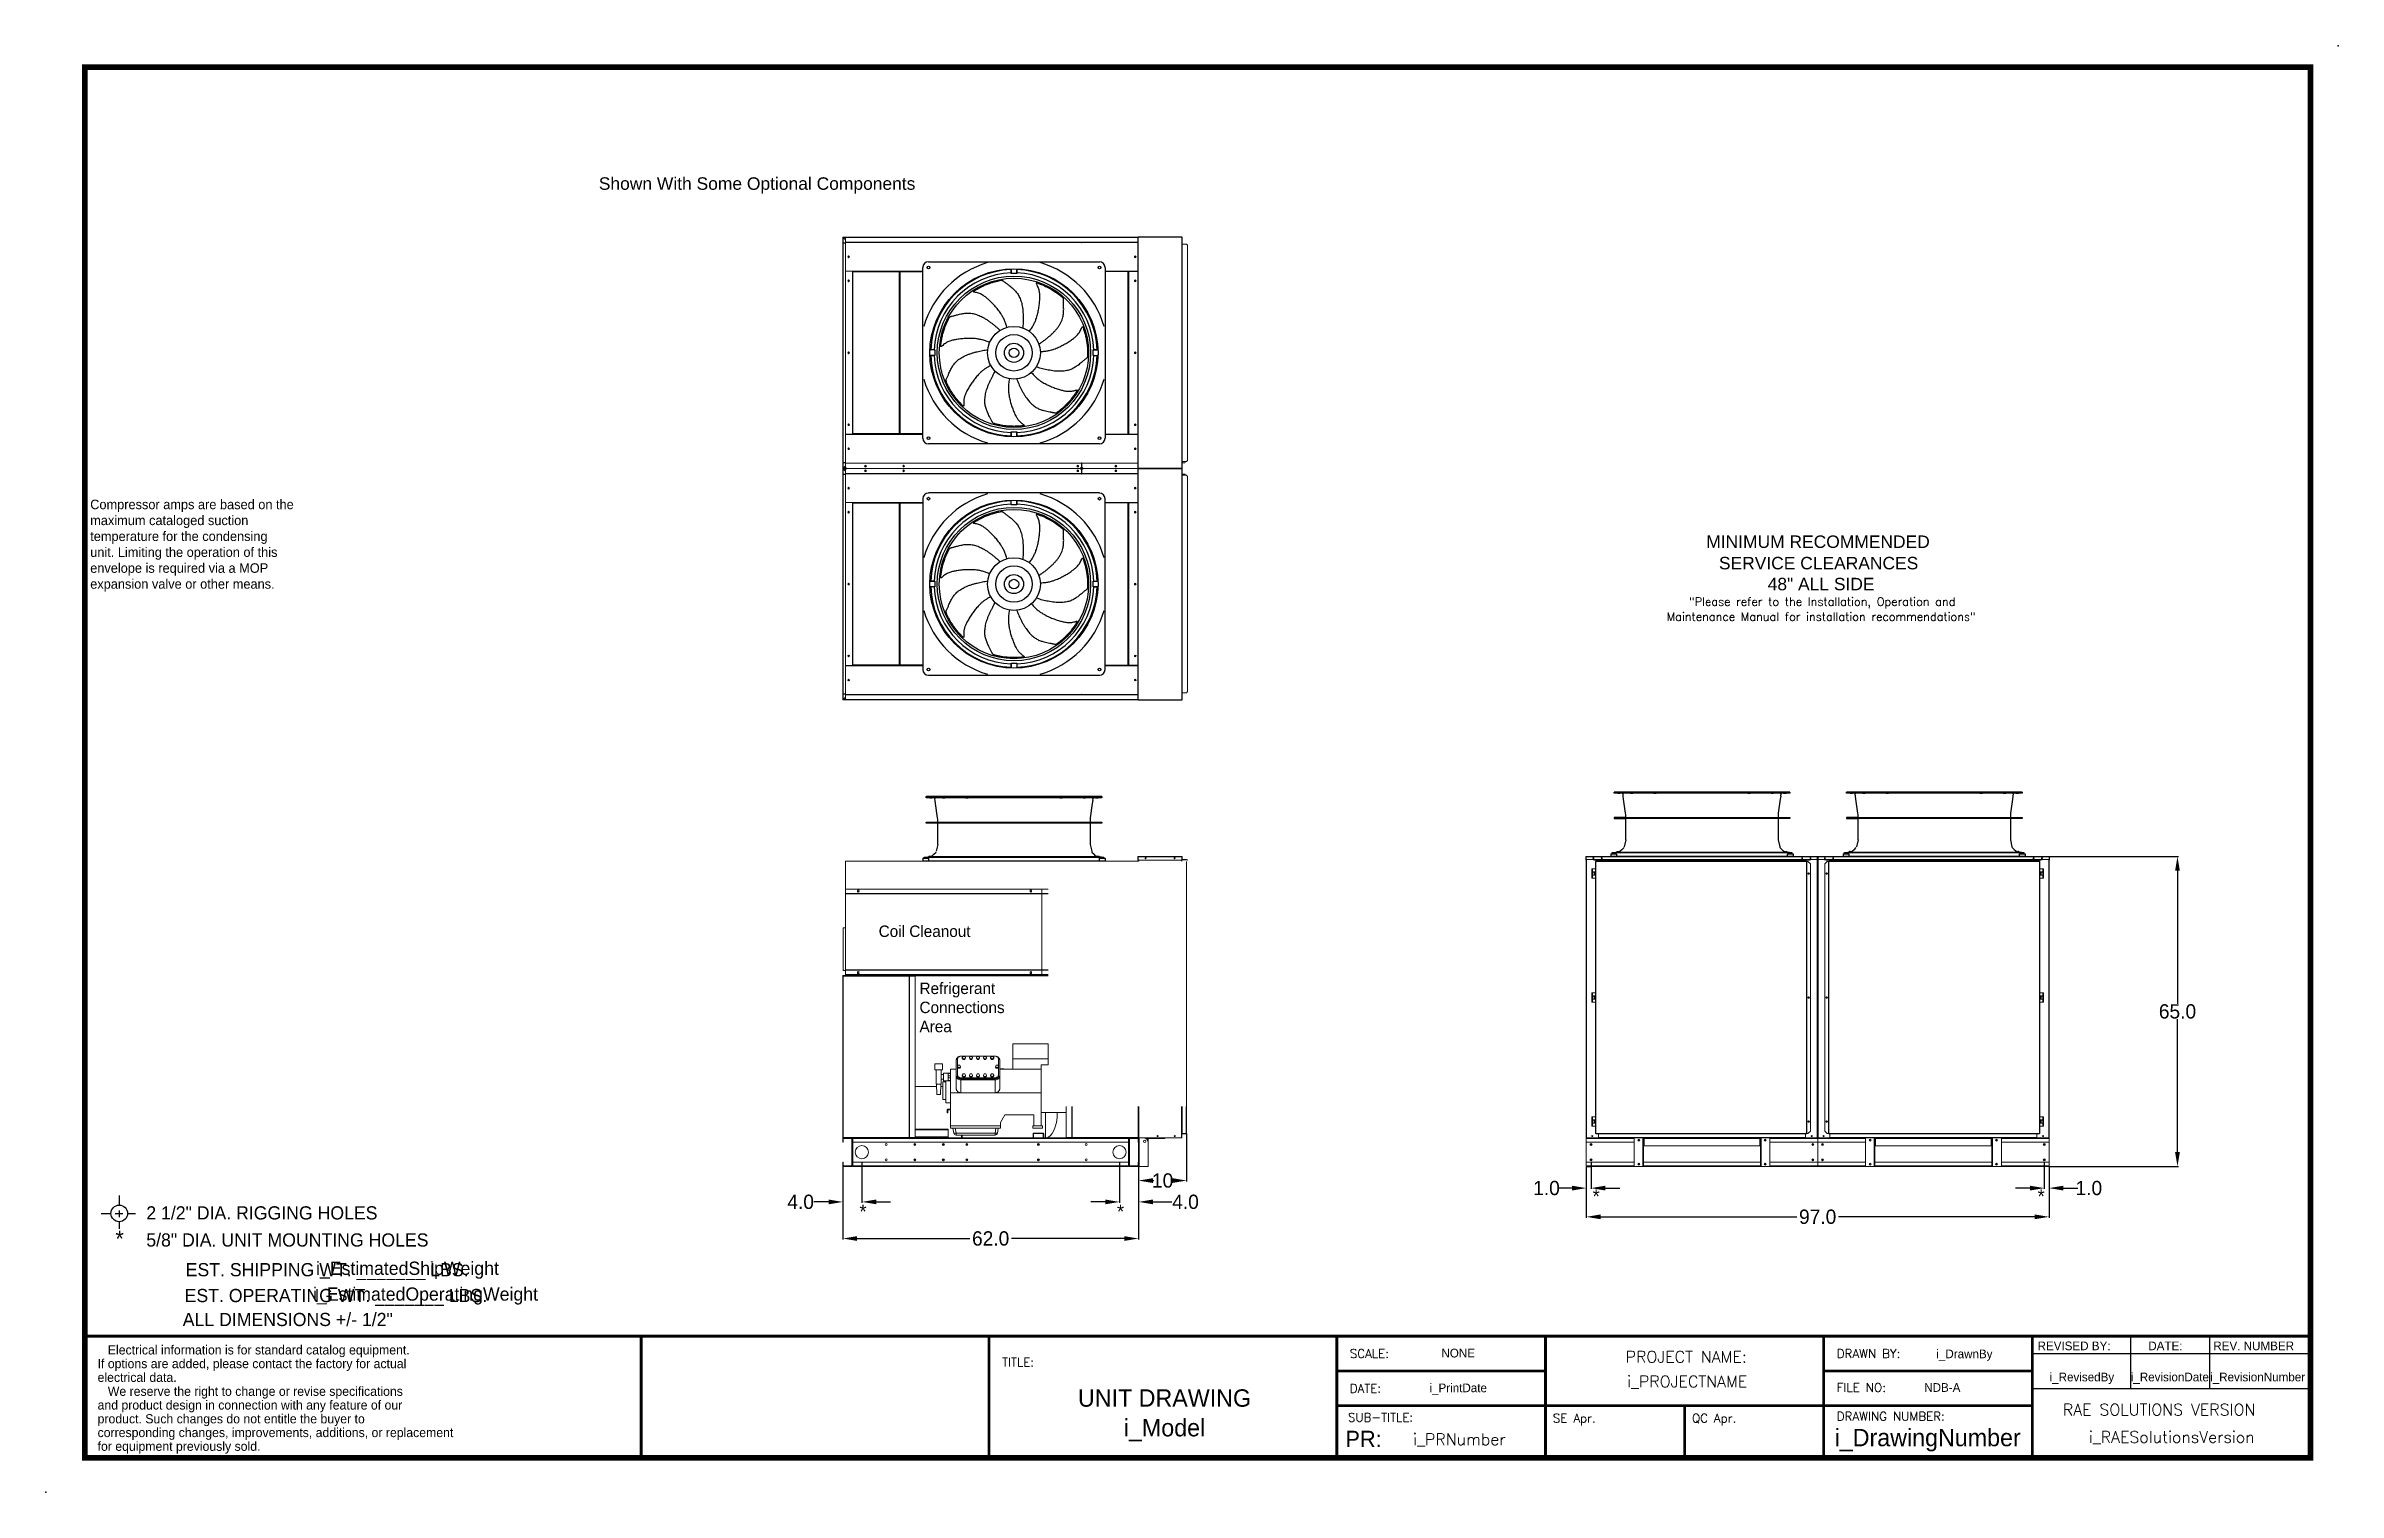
# Model space of a CAD drawing. Header units: inches. Extents: x 515 to 995, y -685 to -381.
import ezdxf
from ezdxf.enums import TextEntityAlignment as Align

# ---------------------------------------------------------------- set-up
doc = ezdxf.new("R2010")
doc.units = ezdxf.units.IN
doc.header["$MEASUREMENT"] = 0
doc.header["$PDSIZE"] = -1
doc.layers.add('L48', color=7, linetype='Continuous')
doc.styles.add('dimentions', font='arial.ttf')
doc.styles.add('SIMPLEX', font='SIMPLEX')
doc.dimstyles.get("Standard").update_dxf_attribs({"dimtxt": 3, "dimasz": 3, "dimexe": 0.18, "dimexo": 0.0625, "dimgap": 0.09, "dimtad": 0, "dimtih": 1, "dimtoh": 1, "dimdec": 1, "dimzin": 0, "dimdsep": 46, "dimtxsty": 'Standard', "dimcen": 0.09, "dimadec": 0, "dimazin": 0, "dimtfac": 1, "dimtdec": 1, "dimtofl": 0, "dimtmove": 0, "dimatfit": 3, "dimfxl": 1, "dimtolj": 1, "dimtzin": 0, "dimarcsym": 0})

msp = doc.modelspace()

# ---------------------------------------------------------------- texts
at = {"color": 7, "lineweight": 25}
for s, height, style, p in [('Shown With Some Optional Components', 2.6136, 'dimentions', (630.66, -411.61)), ('MINIMUM RECOMMENDED', 2.6136, 'dimentions', (862.8, -486.71)), ('SERVICE CLEARANCES', 2.6136, 'dimentions', (865.45, -491.2)), ('48" ALL SIDE ', 2.6136, 'dimentions', (875.67, -495.59)), ('TITLE:', 1.822, 'SIMPLEX', (715.18, -658.38)), ('SCALE:', 1.822, 'SIMPLEX', (788.08, -656.56)), ('DRAWN BY:', 1.822, 'SIMPLEX', (890.14, -656.56)), ('DATE:', 1.822, 'SIMPLEX', (788.08, -663.85)), ('FILE NO:', 1.822, 'SIMPLEX', (890.14, -663.67)), ('RAE SOLUTIONS VERSION', 2.4203, 'SIMPLEX', (937.54, -668.61)), ('SUB-TITLE:', 1.822, 'SIMPLEX', (787.69, -669.93)), ('SE Apr.', 1.822, 'SIMPLEX', (830.64, -670.1)), ('QC Apr.', 1.822, 'SIMPLEX', (859.8, -670.1)), ('DRAWING NUMBER:', 1.8225, 'SIMPLEX', (890.14, -669.71))]:
    msp.add_text(s, height=height, dxfattribs=dict(at, style=style)).set_placement(p)
at = {"color": 7, "lineweight": 25, "style": 'SIMPLEX'}
for s, height, p in [('"Please refer to the Installation, Operation and', 1.7354, (887.1, -498.84)), ('Maintenance Manual for installation recommendations"', 1.7354, (886.89, -501.99)), ('PROJECT NAME:', 2.4203, (858.61, -657.53)), ('i_PROJECTNAME', 2.4203, (858.8, -662.71)), ('i_PRNumber', 2.42, (811.05, -674.83)), ('i_RAESolutionsVersion', 2.4203, (960.37, -674.36))]:
    msp.add_text(s, height=height, dxfattribs=at).set_placement(p, align=Align.CENTER)
at = {"color": 7, "lineweight": 25}
for s, height, p in [('2 1/2" DIA. RIGGING HOLES', 2.7702, (535.81, -627.53)), ('5/8" DIA. UNIT MOUNTING HOLES', 2.7702, (535.81, -633.21)), ('REVISED BY:', 1.8225, (932.24, -654.94)), ('DATE:', 1.822, (955.45, -654.94)), ('REV. NUMBER', 1.8225, (969.08, -654.94)), ('If options are added, please contact the factory for actual', 1.9218, (525.6, -658.71)), ('   Electrical information is for standard catalog equipment.', 1.9218, (525.6, -655.83)), ('electrical data.', 1.9218, (525.6, -661.59)), ('   We reserve the right to change or revise specifications', 1.9218, (525.6, -664.51)), ('and product design in connection with any feature of our', 1.9218, (525.6, -667.39)), ('corresponding changes, improvements, additions, or replacement ', 1.9218, (525.6, -673.16)), ('product. Such changes do not entitle the buyer to', 1.9218, (525.6, -670.28)), ('for equipment previously sold.', 1.9218, (525.6, -676.04))]:
    msp.add_text(s, height=height, dxfattribs=at).set_placement(p)
at = {"color": 7, "text_generation_flag": 2}
for p in [(686.79, -627.3), (740.78, -627.3), (840.47, -624.1), (933.75, -624.1)]:
    msp.add_text('*', height=2.89, dxfattribs=at).set_placement(p)
at = {"color": 7, "lineweight": 25}
for s, height, p in [('*', 3.41, (530.22, -633.26)), ('EST. SHIPPING WT. _______ LBS.', 2.7702, (573.71, -639.44)), ('i_EstimatedShipWeight', 2.7734, (590.55, -639.14)), ('EST. OPERATING WT. _______ LBS.', 2.7702, (575.55, -644.86)), ('i_EstimatedOperatingWeight', 2.7702, (594.34, -644.55)), ('ALL DIMENSIONS +/- 1/2"', 2.7702, (565.46, -649.88)), ('NONE', 1.822, (810.8, -656.46)), ('i_DrawnBy', 1.822, (916.91, -656.62)), ('i_PrintDate', 1.8225, (810.8, -663.75)), ('NDB-A', 1.822, (912.28, -663.67)), ('i_RevisedBy', 1.8225, (941.53, -661.47)), ('i_RevisionDate', 1.8225, (959.97, -661.47)), ('i_RevisionNumber', 1.8225, (978.37, -661.47)), ('UNIT DRAWING', 3.645, (749.24, -666.79)), ('i_Model', 3.645, (749.24, -673.01)), ('i_DrawingNumber', 3.645, (909.21, -675.08))]:
    msp.add_text(s, height=height, dxfattribs=at).set_placement(p, align=Align.CENTER)
msp.add_text('PR:', height=3.417, dxfattribs=at).set_placement((794.77, -675.25), align=Align.RIGHT)
at = {"color": 7, "insert": (523.31, -476.59), "char_height": 2, "attachment_point": 1}
msp.add_mtext_dynamic_manual_height_columns(' Compressor amps are based on the \\P maximum cataloged suction \\P temperature for the condensing \\P unit. Limiting the operation of this \\P envelope is required via a MOP \\P expansion valve or other means.', width=65.7633, gutter_width=144.43, heights=[29.63], dxfattribs=at)
at = {"color": 7, "char_height": 2.4, "attachment_point": 7}
for s, insert in [('Coil Cleanout', (689.32, -568.32)), ('Refrigerant\\PConnections\\PArea', (697.88, -588.29))]:
    msp.add_mtext(s, dxfattribs=dict(at, insert=insert))

# ---------------------------------------------------------------- blocks, each defined once
blk = doc.blocks.new('*D12')
at = {"color": 0, "lineweight": -2}
for p, q in [((681.81, -615.98), (681.81, -631.7)), ((743.8, -615.98), (743.8, -631.7)), ((684.81, -631.52), (708.46, -631.52)), ((740.8, -631.52), (717.14, -631.52))]:
    blk.add_line(p, q, dxfattribs=at)
at = {"color": 0}
for points in [[(684.81, -631.02), (684.81, -632.02), (681.81, -631.52)], [(740.8, -631.02), (740.8, -632.02), (743.8, -631.52)]]:
    blk.add_solid(points, dxfattribs=at)
at = {"layer": 'Defpoints', "color": 0}
for p in [(681.81, -615.92), (743.8, -615.92), (743.8, -631.52)]:
    blk.add_point(p, dxfattribs=at)
at = {"color": 0, "insert": (712.8, -631.52), "char_height": 3, "attachment_point": 5}
blk.add_mtext('\\A1;62.0', dxfattribs=at)
blk = doc.blocks.new('*D13')
at = {"color": 0, "lineweight": -2}
for p, q in [((739.8, -617.47), (739.8, -624.02)), ((743.8, -616.47), (743.8, -624.02)), ((736.8, -623.84), (733.8, -623.84)), ((746.8, -623.84), (750.8, -623.84))]:
    blk.add_line(p, q, dxfattribs=at)
at = {"color": 0}
for points in [[(736.8, -623.34), (736.8, -624.34), (739.8, -623.84)], [(746.8, -623.34), (746.8, -624.34), (743.8, -623.84)]]:
    blk.add_solid(points, dxfattribs=at)
at = {"layer": 'Defpoints', "color": 0}
for p in [(739.8, -617.41), (743.8, -616.41), (743.8, -623.84)]:
    blk.add_point(p, dxfattribs=at)
at = {"color": 0, "insert": (753.64, -623.84), "char_height": 3, "attachment_point": 5}
blk.add_mtext('\\A1;4.0', dxfattribs=at)
blk = doc.blocks.new('*D14')
at = {"color": 0, "lineweight": -2}
for p, q in [((681.81, -616.37), (681.81, -624.02)), ((685.81, -617.47), (685.81, -624.02)), ((678.81, -623.84), (675.81, -623.84)), ((688.81, -623.84), (691.81, -623.84))]:
    blk.add_line(p, q, dxfattribs=at)
at = {"color": 0}
for points in [[(678.81, -623.34), (678.81, -624.34), (681.81, -623.84)], [(688.81, -623.34), (688.81, -624.34), (685.81, -623.84)]]:
    blk.add_solid(points, dxfattribs=at)
at = {"layer": 'Defpoints', "color": 0}
for p in [(681.81, -616.31), (685.81, -617.41), (681.81, -623.84)]:
    blk.add_point(p, dxfattribs=at)
at = {"color": 0, "insert": (672.97, -623.84), "char_height": 3, "attachment_point": 5}
blk.add_mtext('\\A1;4.0', dxfattribs=at)
blk = doc.blocks.new('*D15')
at = {"color": 0, "lineweight": -2}
for p, q in [((753.88, -609.57), (753.88, -619.55)), ((743.8, -616.47), (743.8, -619.55)), ((746.8, -619.37), (747, -619.37)), ((750.88, -619.37), (750.68, -619.37))]:
    blk.add_line(p, q, dxfattribs=at)
at = {"color": 0}
for points in [[(746.8, -618.87), (746.8, -619.87), (743.8, -619.37)], [(750.88, -618.87), (750.88, -619.87), (753.88, -619.37)]]:
    blk.add_solid(points, dxfattribs=at)
at = {"layer": 'Defpoints', "color": 0}
for p in [(753.88, -609.51), (743.8, -616.41), (753.88, -619.37)]:
    blk.add_point(p, dxfattribs=at)
at = {"color": 0, "insert": (748.84, -619.37), "char_height": 3, "attachment_point": 5}
blk.add_mtext('\\A1;10', dxfattribs=at)
blk = doc.blocks.new('*D17')
at = {"color": 0, "lineweight": -2}
for p, q in [((933.65, -617.47), (933.65, -621.13)), ((934.65, -616.54), (934.65, -621.13)), ((930.65, -620.95), (927.65, -620.95)), ((937.65, -620.95), (940.65, -620.95))]:
    blk.add_line(p, q, dxfattribs=at)
at = {"color": 0}
for points in [[(930.65, -620.45), (930.65, -621.45), (933.65, -620.95)], [(937.65, -620.45), (937.65, -621.45), (934.65, -620.95)]]:
    blk.add_solid(points, dxfattribs=at)
at = {"layer": 'Defpoints', "color": 0}
for p in [(933.65, -617.41), (934.65, -616.47), (934.65, -620.95)]:
    blk.add_point(p, dxfattribs=at)
at = {"color": 0, "insert": (942.99, -620.95), "char_height": 3, "attachment_point": 5}
blk.add_mtext('\\A1;1.0', dxfattribs=at)
blk = doc.blocks.new('*D19')
at = {"color": 0, "lineweight": -2}
for p, q in [((837.65, -616.54), (837.65, -621.13)), ((838.65, -617.47), (838.65, -621.13)), ((834.65, -620.95), (831.65, -620.95)), ((841.65, -620.95), (844.65, -620.95))]:
    blk.add_line(p, q, dxfattribs=at)
at = {"color": 0}
for points in [[(834.65, -620.45), (834.65, -621.45), (837.65, -620.95)], [(841.65, -620.45), (841.65, -621.45), (838.65, -620.95)]]:
    blk.add_solid(points, dxfattribs=at)
at = {"layer": 'Defpoints', "color": 0}
for p in [(837.65, -616.47), (838.65, -617.41), (837.65, -620.95)]:
    blk.add_point(p, dxfattribs=at)
at = {"color": 0, "insert": (829.31, -620.95), "char_height": 3, "attachment_point": 5}
blk.add_mtext('\\A1;1.0', dxfattribs=at)
blk = doc.blocks.new('*D20')
at = {"color": 0, "lineweight": -2}
for p, q in [((837.65, -616.6), (837.65, -627.15)), ((934.65, -616.47), (934.65, -627.15)), ((840.65, -626.97), (881.81, -626.97)), ((931.65, -626.97), (890.49, -626.97))]:
    blk.add_line(p, q, dxfattribs=at)
at = {"color": 0}
for points in [[(840.65, -626.47), (840.65, -627.47), (837.65, -626.97)], [(931.65, -626.47), (931.65, -627.47), (934.65, -626.97)]]:
    blk.add_solid(points, dxfattribs=at)
at = {"layer": 'Defpoints', "color": 0}
for p in [(837.65, -616.54), (934.65, -616.41), (837.65, -626.97)]:
    blk.add_point(p, dxfattribs=at)
at = {"color": 0, "insert": (886.15, -626.97), "char_height": 3, "attachment_point": 5}
blk.add_mtext('\\A1;97.0', dxfattribs=at)
blk = doc.blocks.new('*D21')
at = {"color": 0, "lineweight": -2}
for p, q in [((934.71, -551.41), (961.75, -551.41)), ((961.57, -554.41), (961.57, -582.32)), ((961.57, -613.41), (961.57, -585.5)), ((934.71, -616.41), (961.75, -616.41))]:
    blk.add_line(p, q, dxfattribs=at)
at = {"color": 0}
for points in [[(961.07, -554.41), (962.07, -554.41), (961.57, -551.41)], [(961.07, -613.41), (962.07, -613.41), (961.57, -616.41)]]:
    blk.add_solid(points, dxfattribs=at)
at = {"layer": 'Defpoints', "color": 0}
for p in [(934.65, -551.41), (961.57, -551.41), (934.65, -616.41)]:
    blk.add_point(p, dxfattribs=at)
at = {"color": 0, "insert": (961.57, -583.91), "char_height": 3, "attachment_point": 5}
blk.add_mtext('\\A1;65.0', dxfattribs=at)

# ---------------------------------------------------------------- dimensions: what is measured, and where the dimension line sits
at = {"color": 7}
for base, p1, p2, angle, picture, middle in [((961.57, -551.41), (934.65, -616.41), (934.65, -551.41), 90, '*D21', (961.57, -583.91)), ((681.81, -623.84), (685.81, -617.41), (681.81, -616.31), 180, '*D14', (672.97, -623.84)), ((837.65, -620.95), (838.65, -617.41), (837.65, -616.47), 180, '*D19', (829.31, -620.95)), ((837.65, -626.97), (934.65, -616.41), (837.65, -616.54), 180, '*D20', (886.15, -626.97)), ((934.65, -620.95), (933.65, -617.41), (934.65, -616.47), 0, '*D17', (942.99, -620.95))]:
    dim = msp.add_linear_dim(base=base, p1=p1, p2=p2, angle=angle, dimstyle='Standard', dxfattribs=at)
    dim.commit()
    dim.dimension.update_dxf_attribs({"geometry": picture, "text_midpoint": middle})
dim = msp.add_linear_dim(base=(753.88, -619.37), p1=(743.8, -616.41), p2=(753.88, -609.51), angle=180, text='10', dimstyle='Standard', dxfattribs=at)
dim.commit()
dim.dimension.update_dxf_attribs({"geometry": '*D15', "text_midpoint": (748.84, -619.37)})
for base, p1, p2, picture, middle in [((743.8, -631.52), (681.81, -615.92), (743.8, -615.92), '*D12', (712.8, -631.52)), ((743.8, -623.84), (739.8, -617.41), (743.8, -616.41), '*D13', (753.64, -623.84))]:
    dim = msp.add_linear_dim(base=base, p1=p1, p2=p2, angle=180, dimstyle='Standard', dxfattribs=at)
    dim.commit()
    dim.dimension.update_dxf_attribs({"geometry": picture, "text_midpoint": middle, "dimtype": 160})

# ---------------------------------------------------------------- linework, layer by layer
at = {"color": 7, "lineweight": 25}
for p, q in [((989.47, -677.52), (989.47, -385.92)), ((530.15, -622.53), (530.15, -624.37)), ((526.34, -626.25), (528.21, -626.25)), ((529.28, -626.25), (530.86, -626.25)), ((530.15, -625.66), (530.15, -627.05)), ((530.15, -628.04), (530.15, -629.49)), ((531.93, -626.25), (533.52, -626.25)), ((639.55, -677.52), (639.55, -652)), ((712.45, -677.52), (712.45, -652)), ((785.35, -652), (931.15, -652)), ((785.35, -677.52), (785.35, -652)), ((829.09, -652), (829.09, -677.52)), ((887.41, -652), (887.41, -666.58)), ((931.15, -652), (931.15, -677.52)), ((931.15, -652), (989.47, -652)), ((931.15, -652), (931.15, -655.65)), ((951.73, -652), (951.73, -662.94)), ((968.3, -652), (968.3, -662.94)), ((931.15, -655.65), (989.47, -655.65)), ((829.09, -659.29), (785.35, -659.29)), ((887.41, -659.29), (931.15, -659.29)), ((887.41, -666.58), (887.41, -659.29)), ((931.15, -662.94), (989.47, -662.94)), ((931.15, -666.58), (785.35, -666.58)), ((858.25, -666.58), (858.25, -677.52)), ((887.41, -666.58), (887.41, -677.52))]:
    msp.add_line(p, q, dxfattribs=at)
at = {"color": 7, "linetype": 'Continuous', "lineweight": 25}
for p, q in [((699.77, -426.69), (735.6, -426.69)), ((693.69, -462.74), (693.69, -428.84)), ((693.69, -444.71), (693.69, -428.84)), ((693.73, -428.83), (693.73, -462.73)), ((693.78, -462.73), (693.78, -428.83)), ((693.78, -444.7), (693.78, -428.83)), ((698.59, -463.7), (698.59, -427.88)), ((717.09, -429.05), (717.08, -428.35)), ((717.09, -429.05), (717.08, -428.35)), ((717.09, -428.18), (717.09, -429.19)), ((717.09, -429.19), (717.09, -428.18)), ((717.09, -429.19), (717.09, -429.05)), ((717.09, -429.05), (717.09, -429.19)), ((718.27, -429.19), (718.27, -428.18)), ((718.27, -428.18), (718.27, -429.19)), ((718.28, -429.05), (718.27, -429.19)), ((718.27, -429.19), (718.28, -429.05)), ((718.28, -429.05), (718.28, -428.35)), ((718.28, -429.05), (718.28, -428.35)), ((736.78, -427.88), (736.78, -463.7)), ((741.59, -462.74), (741.59, -428.84)), ((741.59, -462.74), (741.59, -428.84)), ((741.64, -462.74), (741.64, -428.84)), ((741.68, -462.73), (741.68, -428.82)), ((741.68, -462.73), (741.68, -428.82)), ((741.69, -462.74), (741.69, -428.84)), ((741.69, -444.71), (741.69, -428.84)), ((741.73, -462.73), (741.73, -428.82)), ((701.09, -445.2), (700.08, -445.2)), ((700.08, -446.38), (701.09, -446.38)), ((700.94, -445.2), (700.24, -445.19)), ((700.94, -446.38), (700.24, -446.39)), ((700.94, -445.2), (701.09, -445.2)), ((701.09, -446.38), (700.94, -446.38)), ((735.29, -445.2), (734.28, -445.2)), ((734.28, -445.2), (734.42, -445.2)), ((734.42, -446.38), (734.28, -446.38)), ((734.28, -446.38), (735.29, -446.38)), ((734.42, -445.2), (735.13, -445.19)), ((734.42, -446.38), (735.13, -446.39)), ((693.69, -462.74), (693.69, -446.9)), ((693.78, -462.73), (693.78, -446.89)), ((741.69, -462.74), (741.69, -446.9)), ((735.6, -464.88), (699.77, -464.88)), ((717.09, -462.53), (717.08, -463.23)), ((717.09, -462.53), (717.08, -463.23)), ((717.09, -462.53), (717.09, -462.39)), ((717.09, -462.39), (717.09, -463.4)), ((717.09, -463.4), (717.09, -462.39)), ((717.09, -462.39), (717.09, -462.53)), ((718.27, -463.4), (718.27, -462.39)), ((718.27, -462.39), (718.28, -462.53)), ((718.28, -462.53), (718.27, -462.39)), ((718.27, -462.39), (718.27, -463.4)), ((718.28, -462.53), (718.28, -463.23)), ((718.28, -462.53), (718.28, -463.23)), ((735.6, -475.19), (699.77, -475.19)), ((693.69, -511.24), (693.69, -477.34)), ((693.69, -493.21), (693.69, -477.34)), ((693.73, -477.33), (693.73, -511.23)), ((693.78, -511.23), (693.78, -477.33)), ((693.78, -493.2), (693.78, -477.33)), ((698.59, -476.38), (698.59, -512.2)), ((717.09, -477.55), (717.08, -476.85)), ((717.09, -477.69), (717.09, -476.68)), ((717.09, -477.55), (717.09, -477.69)), ((718.27, -476.68), (718.27, -477.69)), ((718.27, -477.69), (718.28, -477.55)), ((718.28, -477.55), (718.28, -476.85)), ((736.78, -512.2), (736.78, -476.38)), ((741.59, -511.24), (741.59, -477.34)), ((741.59, -511.24), (741.59, -477.34)), ((741.64, -511.24), (741.64, -477.34)), ((741.68, -511.23), (741.68, -477.32)), ((741.68, -511.23), (741.68, -477.32)), ((741.69, -511.24), (741.69, -477.34)), ((741.69, -493.21), (741.69, -477.34)), ((741.73, -511.23), (741.73, -477.32)), ((700.08, -493.7), (701.09, -493.7)), ((701.09, -494.88), (700.08, -494.88)), ((700.94, -493.7), (700.24, -493.69)), ((700.94, -494.88), (700.24, -494.89)), ((701.09, -493.7), (700.94, -493.7)), ((700.94, -494.88), (701.09, -494.88)), ((734.42, -493.7), (734.28, -493.7)), ((734.28, -493.7), (735.29, -493.7)), ((735.29, -494.88), (734.28, -494.88)), ((734.28, -494.88), (734.42, -494.88)), ((734.42, -493.7), (735.13, -493.69)), ((734.42, -494.88), (735.13, -494.89)), ((693.69, -511.24), (693.69, -495.4)), ((693.78, -511.23), (693.78, -495.39)), ((741.69, -511.24), (741.69, -495.4)), ((699.77, -513.38), (735.6, -513.38)), ((717.09, -511.03), (717.08, -511.73)), ((717.09, -511.9), (717.09, -510.89)), ((717.09, -510.89), (717.09, -511.03)), ((718.28, -511.03), (718.27, -510.89)), ((718.27, -510.89), (718.27, -511.9)), ((718.28, -511.03), (718.28, -511.73)), ((843.49, -538.14), (843.49, -537.91)), ((874.91, -537.91), (843.49, -537.91)), ((844.14, -538.14), (843.49, -538.14)), ((874.91, -538.14), (843.49, -538.14)), ((845.19, -538.15), (844.95, -538.15)), ((880.3, -537.91), (874.91, -537.91)), ((880.3, -538.14), (874.91, -538.14)), ((878.84, -538.15), (878.6, -538.15)), ((880.3, -538.14), (879.65, -538.14)), ((880.3, -537.91), (880.3, -538.14)), ((892.17, -538.14), (892.17, -537.91)), ((923.59, -537.91), (892.17, -537.91)), ((892.82, -538.14), (892.17, -538.14)), ((923.59, -538.14), (892.17, -538.14)), ((893.87, -538.15), (893.64, -538.15)), ((928.98, -537.91), (923.59, -537.91)), ((928.98, -538.14), (923.59, -538.14)), ((927.52, -538.15), (927.28, -538.15)), ((928.98, -538.14), (928.33, -538.14)), ((928.98, -537.91), (928.98, -538.14)), ((699.28, -539.09), (699.28, -538.86)), ((730.7, -538.86), (699.28, -538.86)), ((699.93, -539.09), (699.28, -539.09)), ((730.7, -539.09), (699.28, -539.09)), ((700.98, -539.1), (700.74, -539.1)), ((701.2, -539.69), (701.13, -539.24)), ((701.27, -540.32), (701.18, -539.69)), ((701.68, -543.28), (701.27, -540.32)), ((736.09, -538.86), (730.7, -538.86)), ((736.09, -539.09), (730.7, -539.09)), ((734.1, -540.32), (733.69, -543.28)), ((734.19, -539.69), (734.1, -540.32)), ((734.23, -539.24), (734.17, -539.69)), ((734.63, -539.1), (734.39, -539.1)), ((736.09, -539.09), (735.44, -539.09)), ((736.09, -538.86), (736.09, -539.09)), ((845.41, -538.74), (845.35, -538.29)), ((845.48, -539.37), (845.39, -538.74)), ((845.89, -542.33), (845.48, -539.37)), ((845.93, -543.21), (845.93, -542.87)), ((877.86, -542.87), (877.86, -543.21)), ((878.32, -539.37), (877.9, -542.33)), ((878.4, -538.74), (878.31, -539.37)), ((878.45, -538.29), (878.38, -538.74)), ((894.09, -538.74), (894.03, -538.29)), ((894.16, -539.37), (894.07, -538.74)), ((894.58, -542.33), (894.16, -539.37)), ((894.61, -543.21), (894.61, -542.87)), ((926.54, -542.87), (926.54, -543.21)), ((927, -539.37), (926.58, -542.33)), ((927.08, -538.74), (926.99, -539.37)), ((927.13, -538.29), (927.06, -538.74)), ((699.28, -544.18), (733.65, -544.16)), ((699.28, -544.4), (699.28, -544.18)), ((733.65, -544.42), (699.28, -544.4)), ((701.72, -544.16), (701.72, -543.83)), ((701.72, -548.88), (701.72, -544.42)), ((733.65, -543.83), (733.65, -544.16)), ((733.65, -544.16), (736.09, -544.18)), ((736.09, -544.4), (733.65, -544.42)), ((733.65, -544.42), (733.65, -548.88)), ((736.09, -544.18), (736.09, -544.4)), ((845.93, -543.21), (843.49, -543.23)), ((843.49, -543.23), (877.86, -543.21)), ((843.49, -543.23), (843.49, -543.45)), ((843.49, -543.45), (845.93, -543.47)), ((877.86, -543.47), (843.49, -543.45)), ((845.93, -547.93), (845.93, -543.47)), ((877.86, -543.21), (880.3, -543.23)), ((880.3, -543.45), (877.86, -543.47)), ((877.86, -543.47), (877.86, -547.93)), ((880.3, -543.23), (880.3, -543.45)), ((894.61, -543.21), (892.17, -543.23)), ((892.17, -543.23), (926.54, -543.21)), ((892.17, -543.23), (892.17, -543.45)), ((892.17, -543.45), (894.61, -543.47)), ((926.54, -543.47), (892.17, -543.45)), ((894.61, -547.93), (894.61, -543.47)), ((926.54, -543.21), (928.98, -543.23)), ((928.98, -543.45), (926.54, -543.47)), ((926.54, -543.47), (926.54, -547.93)), ((928.98, -543.23), (928.98, -543.45)), ((698.59, -551.77), (698.59, -552.36)), ((698.59, -551.77), (699.77, -551.77)), ((699.77, -552.36), (698.59, -552.36)), ((698.88, -551.54), (698.96, -551.54)), ((698.88, -551.71), (698.88, -551.55)), ((698.9, -551.71), (698.9, -551.55)), ((698.96, -551.54), (699.61, -551.53)), ((699.61, -551.54), (699.61, -551.46)), ((699.61, -551.46), (700.35, -551.46)), ((699.61, -551.54), (699.62, -551.54)), ((699.62, -551.54), (699.67, -551.54)), ((699.77, -551.77), (699.77, -552.36)), ((735.6, -552.36), (699.77, -552.36)), ((699.81, -551.46), (699.81, -551.43)), ((699.81, -551.43), (700.21, -551.43)), ((699.96, -551.34), (699.96, -551.34)), ((700.21, -551.43), (700.28, -551.43)), ((700.56, -551.28), (700.28, -551.43)), ((700.28, -551.43), (700.28, -551.46)), ((700.35, -551.46), (700.48, -551.46)), ((700.48, -551.46), (700.48, -551.54)), ((734.89, -551.5), (700.48, -551.5)), ((700.48, -551.53), (734.89, -551.53)), ((700.9, -550.94), (700.56, -551.28)), ((700.65, -551.77), (700.65, -551.77)), ((700.88, -550.94), (701.35, -550.48)), ((701.72, -548.88), (701.39, -550.31)), ((733.65, -548.88), (733.98, -550.31)), ((733.98, -550.31), (734.02, -550.48)), ((734.02, -550.48), (734.49, -550.94)), ((734.8, -551.28), (734.47, -550.94)), ((735.09, -551.43), (734.8, -551.28)), ((734.89, -551.54), (734.89, -551.46)), ((734.89, -551.46), (735.63, -551.46)), ((735.09, -551.46), (735.09, -551.43)), ((735.09, -551.43), (735.49, -551.43)), ((735.22, -551.34), (735.22, -551.34)), ((735.23, -551.34), (735.23, -551.34)), ((735.28, -551.35), (735.28, -551.34)), ((735.31, -551.34), (735.31, -551.35)), ((735.38, -551.34), (735.38, -551.34)), ((735.41, -551.34), (735.4, -551.34)), ((735.4, -551.34), (735.4, -551.35)), ((735.41, -551.35), (735.41, -551.34)), ((735.42, -551.34), (735.42, -551.34)), ((735.42, -551.34), (735.42, -551.35)), ((735.49, -551.43), (735.56, -551.43)), ((735.56, -551.43), (735.56, -551.46)), ((735.6, -552.36), (735.6, -551.77)), ((735.6, -551.77), (736.78, -551.77)), ((736.78, -552.36), (735.6, -552.36)), ((735.63, -551.46), (735.76, -551.46)), ((735.69, -551.54), (735.75, -551.54)), ((735.75, -551.54), (735.75, -551.54)), ((735.76, -551.46), (735.76, -551.54)), ((735.76, -551.53), (736.4, -551.54)), ((736.4, -551.54), (736.49, -551.54)), ((736.47, -551.71), (736.47, -551.55)), ((736.49, -551.55), (736.48, -551.71)), ((736.49, -551.54), (736.49, -551.55)), ((736.78, -551.77), (736.78, -552.36)), ((842.8, -550.82), (842.8, -551.41)), ((842.8, -550.82), (843.98, -550.82)), ((843.98, -551.41), (842.8, -551.41)), ((843.09, -550.59), (843.18, -550.59)), ((843.1, -550.76), (843.09, -550.59)), ((843.12, -550.76), (843.11, -550.59)), ((843.18, -550.59), (843.82, -550.58)), ((843.82, -550.59), (843.82, -550.51)), ((843.82, -550.51), (844.56, -550.51)), ((843.82, -550.59), (843.83, -550.59)), ((843.83, -550.59), (843.89, -550.59)), ((843.98, -550.82), (843.98, -551.41)), ((879.81, -551.41), (843.98, -551.41)), ((844.02, -550.51), (844.02, -550.48)), ((844.02, -550.48), (844.42, -550.48)), ((844.18, -550.39), (844.18, -550.39)), ((844.42, -550.48), (844.49, -550.48)), ((844.78, -550.33), (844.49, -550.48)), ((844.49, -550.48), (844.49, -550.51)), ((844.56, -550.51), (844.69, -550.51)), ((844.69, -550.51), (844.69, -550.59)), ((879.11, -550.55), (844.69, -550.55)), ((844.69, -550.58), (879.11, -550.58)), ((845.11, -549.99), (844.78, -550.33)), ((844.86, -550.82), (844.86, -550.82)), ((845.09, -549.99), (845.56, -549.53)), ((845.93, -547.93), (845.6, -549.36)), ((877.86, -547.93), (878.19, -549.36)), ((878.19, -549.36), (878.23, -549.53)), ((878.23, -549.53), (878.7, -549.99)), ((879.02, -550.33), (878.68, -549.99)), ((879.3, -550.48), (879.02, -550.33)), ((879.11, -550.59), (879.11, -550.51)), ((879.11, -550.51), (879.84, -550.51)), ((879.3, -550.51), (879.31, -550.48)), ((879.31, -550.48), (879.7, -550.48)), ((879.44, -550.39), (879.44, -550.39)), ((879.45, -550.39), (879.45, -550.39)), ((879.5, -550.4), (879.5, -550.39)), ((879.53, -550.39), (879.53, -550.39)), ((879.6, -550.39), (879.6, -550.39)), ((879.63, -550.39), (879.62, -550.39)), ((879.62, -550.39), (879.62, -550.4)), ((879.63, -550.4), (879.63, -550.39)), ((879.63, -550.39), (879.63, -550.39)), ((879.63, -550.39), (879.63, -550.39)), ((879.7, -550.48), (879.77, -550.48)), ((879.77, -550.48), (879.77, -550.51)), ((879.81, -551.41), (879.81, -550.82)), ((879.81, -550.82), (880.99, -550.82)), ((880.99, -551.41), (879.81, -551.41)), ((879.84, -550.51), (879.97, -550.51)), ((879.91, -550.59), (879.96, -550.59)), ((879.96, -550.59), (879.97, -550.59)), ((879.97, -550.51), (879.97, -550.59)), ((879.97, -550.58), (880.62, -550.59)), ((880.62, -550.59), (880.7, -550.59)), ((880.68, -550.76), (880.68, -550.59)), ((880.7, -550.59), (880.7, -550.59)), ((880.7, -550.59), (880.7, -550.76)), ((880.99, -550.82), (880.99, -551.41)), ((891.48, -550.82), (891.48, -551.41)), ((891.48, -550.82), (892.67, -550.82)), ((892.67, -551.41), (891.48, -551.41)), ((891.78, -550.59), (891.86, -550.59)), ((891.78, -550.76), (891.78, -550.59)), ((891.8, -550.76), (891.79, -550.59)), ((891.86, -550.59), (892.5, -550.58)), ((892.5, -550.59), (892.5, -550.51)), ((892.5, -550.51), (893.24, -550.51)), ((892.5, -550.59), (892.52, -550.59)), ((892.52, -550.59), (892.57, -550.59)), ((892.67, -550.82), (892.67, -551.41)), ((928.49, -551.41), (892.67, -551.41)), ((892.7, -550.51), (892.7, -550.48)), ((892.7, -550.48), (893.1, -550.48)), ((892.86, -550.39), (892.86, -550.39)), ((893.1, -550.48), (893.17, -550.48)), ((893.46, -550.33), (893.17, -550.48)), ((893.17, -550.48), (893.17, -550.51)), ((893.24, -550.51), (893.37, -550.51)), ((893.37, -550.51), (893.37, -550.59)), ((927.79, -550.55), (893.37, -550.55)), ((893.37, -550.58), (927.79, -550.58)), ((893.79, -549.99), (893.46, -550.33)), ((893.55, -550.82), (893.55, -550.82)), ((893.78, -549.99), (894.24, -549.53)), ((894.61, -547.93), (894.28, -549.36)), ((926.54, -547.93), (926.88, -549.36)), ((926.87, -549.36), (926.91, -549.53)), ((926.91, -549.53), (927.38, -549.99)), ((927.7, -550.33), (927.36, -549.99)), ((927.99, -550.48), (927.7, -550.33)), ((927.79, -550.59), (927.79, -550.51)), ((927.79, -550.51), (928.53, -550.51)), ((927.98, -550.51), (927.99, -550.48)), ((927.99, -550.48), (928.38, -550.48)), ((928.12, -550.39), (928.12, -550.39)), ((928.13, -550.39), (928.13, -550.39)), ((928.18, -550.4), (928.18, -550.39)), ((928.21, -550.39), (928.21, -550.39)), ((928.28, -550.39), (928.28, -550.39)), ((928.31, -550.39), (928.3, -550.39)), ((928.3, -550.39), (928.3, -550.4)), ((928.31, -550.4), (928.31, -550.39)), ((928.31, -550.39), (928.31, -550.39)), ((928.31, -550.39), (928.31, -550.39)), ((928.38, -550.48), (928.45, -550.48)), ((928.45, -550.48), (928.46, -550.51)), ((928.49, -551.41), (928.49, -550.82)), ((928.49, -550.82), (929.67, -550.82)), ((929.67, -551.41), (928.49, -551.41)), ((928.53, -550.51), (928.65, -550.51)), ((928.59, -550.59), (928.64, -550.59)), ((928.64, -550.59), (928.65, -550.59)), ((928.65, -550.51), (928.65, -550.59)), ((928.65, -550.58), (929.3, -550.59)), ((929.3, -550.59), (929.38, -550.59)), ((929.36, -550.76), (929.36, -550.59)), ((929.38, -550.59), (929.38, -550.59)), ((929.38, -550.59), (929.38, -550.76)), ((929.67, -550.82), (929.67, -551.41))]:
    msp.add_line(p, q, dxfattribs=at)
at = {"color": 7, "linetype": 'Continuous', "lineweight": 15}
for p, q in [((837.65, -551.49), (837.57, -551.49)), ((837.57, -551.49), (837.57, -552.16)), ((837.57, -552.16), (837.65, -552.16)), ((886.15, -551.41), (837.65, -551.41)), ((837.65, -551.49), (837.65, -551.41)), ((886.15, -551.49), (837.65, -551.49)), ((837.65, -552.02), (837.65, -551.49)), ((837.65, -551.49), (837.65, -552.16)), ((839.08, -552.02), (837.65, -552.02)), ((837.65, -552.02), (837.65, -610.41)), ((837.72, -552.02), (837.72, -610.41)), ((839.08, -552.02), (839.08, -552.03)), ((884.71, -552.02), (839.08, -552.02)), ((839.08, -552.03), (839.08, -552.06)), ((839.08, -552.03), (884.71, -552.03)), ((839.08, -552.06), (839.08, -552.14)), ((839.34, -552.08), (839.08, -552.06)), ((839.34, -552.15), (839.08, -552.14)), ((839.34, -552.08), (839.34, -552.15)), ((839.34, -552.08), (884.46, -552.08)), ((839.34, -552.15), (884.46, -552.15)), ((839.55, -552.47), (839.55, -609.51)), ((839.55, -552.47), (839.62, -552.47)), ((839.62, -552.47), (839.62, -552.39)), ((839.62, -552.39), (883.81, -552.39)), ((839.62, -552.47), (839.62, -609.51)), ((839.62, -552.47), (883.81, -552.47)), ((840.2, -552.15), (840.2, -552.39)), ((883.6, -552.39), (883.6, -552.15)), ((883.81, -552.39), (883.81, -552.47)), ((883.81, -552.47), (883.81, -609.51)), ((883.81, -552.47), (883.88, -552.47)), ((883.88, -552.47), (883.88, -609.51)), ((883.89, -552.47), (883.88, -552.47)), ((883.89, -609.51), (883.89, -552.47)), ((884.12, -552.47), (883.89, -552.47)), ((884.12, -552.47), (884.62, -552.97)), ((884.71, -552.06), (884.46, -552.08)), ((884.46, -552.08), (884.46, -552.15)), ((884.71, -552.14), (884.46, -552.15)), ((884.71, -552.03), (884.71, -552.02)), ((886.15, -552.02), (884.71, -552.02)), ((884.71, -552.06), (884.71, -552.03)), ((884.71, -552.06), (884.71, -552.14)), ((886.15, -551.49), (886.07, -551.49)), ((886.07, -552.16), (886.07, -551.49)), ((886.07, -610.41), (886.07, -552.02)), ((886.07, -552.16), (886.15, -552.16)), ((886.15, -551.41), (934.65, -551.41)), ((886.15, -551.49), (886.15, -551.41)), ((886.15, -551.49), (886.15, -551.41)), ((886.15, -551.49), (934.65, -551.49)), ((886.15, -552.02), (886.15, -551.49)), ((886.15, -552.16), (886.15, -551.49)), ((886.15, -552.02), (886.15, -551.49)), ((886.15, -552.16), (886.15, -551.49)), ((886.15, -551.49), (886.22, -551.49)), ((886.15, -552.02), (887.58, -552.02)), ((886.15, -552.02), (886.15, -610.41)), ((886.15, -552.02), (886.15, -610.41)), ((886.22, -552.16), (886.15, -552.16)), ((886.22, -552.16), (886.22, -551.49)), ((886.22, -610.41), (886.22, -552.02)), ((887.58, -552.02), (933.21, -552.02)), ((887.58, -552.03), (887.58, -552.02)), ((933.21, -552.03), (887.58, -552.03)), ((887.58, -552.06), (887.58, -552.03)), ((887.58, -552.06), (887.84, -552.08)), ((887.58, -552.06), (887.58, -552.14)), ((887.58, -552.14), (887.84, -552.15)), ((888.17, -552.47), (887.67, -552.97)), ((932.96, -552.08), (887.84, -552.08)), ((887.84, -552.08), (887.84, -552.15)), ((932.96, -552.15), (887.84, -552.15)), ((888.17, -552.47), (888.41, -552.47)), ((888.49, -552.47), (888.41, -552.47)), ((888.41, -552.47), (888.41, -609.51)), ((888.41, -609.51), (888.41, -552.47)), ((888.41, -552.47), (888.41, -552.47)), ((932.67, -552.39), (888.49, -552.39)), ((888.49, -552.39), (888.49, -552.47)), ((932.67, -552.47), (888.49, -552.47)), ((888.49, -552.47), (888.49, -609.51)), ((888.7, -552.39), (888.7, -552.15)), ((932.1, -552.15), (932.1, -552.39)), ((932.67, -552.47), (932.67, -552.39)), ((932.67, -552.47), (932.67, -609.51)), ((932.75, -552.47), (932.67, -552.47)), ((932.75, -552.47), (932.75, -609.51)), ((932.96, -552.08), (933.21, -552.06)), ((932.96, -552.08), (932.96, -552.15)), ((932.96, -552.15), (933.21, -552.14)), ((933.21, -552.02), (933.21, -552.03)), ((933.21, -552.02), (934.65, -552.02)), ((933.21, -552.03), (933.21, -552.06)), ((933.21, -552.06), (933.21, -552.14)), ((934.57, -552.02), (934.57, -610.41)), ((934.65, -551.49), (934.65, -551.41)), ((934.65, -552.02), (934.65, -551.49)), ((934.65, -551.49), (934.72, -551.49)), ((934.65, -551.49), (934.65, -552.16)), ((934.65, -552.02), (934.65, -610.41)), ((934.72, -552.16), (934.65, -552.16)), ((934.72, -551.49), (934.72, -552.16)), ((838.82, -554.65), (838.82, -554.02)), ((838.82, -554.02), (838.95, -554.02)), ((838.95, -554.65), (838.82, -554.65)), ((838.82, -555.3), (838.82, -554.67)), ((838.82, -554.67), (838.95, -554.67)), ((838.95, -555.3), (838.82, -555.3)), ((838.82, -555.95), (838.82, -555.32)), ((838.82, -555.32), (838.95, -555.32)), ((838.95, -555.95), (838.82, -555.95)), ((838.95, -554.02), (838.95, -554.65)), ((838.95, -554.02), (839.55, -554.02)), ((838.95, -554.65), (839.55, -554.65)), ((838.95, -554.67), (838.95, -555.3)), ((838.95, -554.67), (839.33, -554.67)), ((839.33, -555.3), (838.95, -555.3)), ((838.95, -555.32), (838.95, -555.95)), ((838.95, -555.32), (839.55, -555.32)), ((838.95, -555.95), (839.55, -555.95)), ((838.98, -554.65), (838.98, -554.67)), ((838.98, -555.3), (838.98, -555.32)), ((839.29, -554.67), (839.29, -554.65)), ((839.29, -555.32), (839.29, -555.3)), ((839.33, -555.3), (839.33, -554.67)), ((839.33, -554.67), (839.45, -554.67)), ((839.45, -555.3), (839.33, -555.3)), ((839.45, -554.67), (839.45, -555.3)), ((884.62, -609.01), (884.62, -552.97)), ((887.67, -609.01), (887.67, -552.97)), ((933.35, -554.02), (932.75, -554.02)), ((933.35, -554.65), (932.75, -554.65)), ((933.35, -555.32), (932.75, -555.32)), ((933.35, -555.95), (932.75, -555.95)), ((932.84, -554.67), (932.84, -555.3)), ((932.97, -554.67), (932.84, -554.67)), ((932.84, -555.3), (932.97, -555.3)), ((932.97, -555.3), (932.97, -554.67)), ((933.35, -554.67), (932.97, -554.67)), ((932.97, -555.3), (933.35, -555.3)), ((933, -554.67), (933, -554.65)), ((933, -555.32), (933, -555.3)), ((933.31, -554.65), (933.31, -554.67)), ((933.31, -555.3), (933.31, -555.32)), ((933.35, -554.02), (933.35, -554.65)), ((933.47, -554.02), (933.35, -554.02)), ((933.35, -554.65), (933.47, -554.65)), ((933.35, -554.67), (933.35, -555.3)), ((933.47, -554.67), (933.35, -554.67)), ((933.35, -555.3), (933.47, -555.3)), ((933.35, -555.32), (933.35, -555.95)), ((933.47, -555.32), (933.35, -555.32)), ((933.35, -555.95), (933.47, -555.95)), ((933.47, -554.65), (933.47, -554.02)), ((933.47, -555.3), (933.47, -554.67)), ((933.47, -555.95), (933.47, -555.32)), ((838.82, -580.65), (838.82, -580.02)), ((838.82, -580.02), (838.95, -580.02)), ((838.95, -580.65), (838.82, -580.65)), ((838.82, -581.3), (838.82, -580.67)), ((838.82, -580.67), (838.95, -580.67)), ((838.95, -581.3), (838.82, -581.3)), ((838.82, -581.95), (838.82, -581.32)), ((838.82, -581.32), (838.95, -581.32)), ((838.95, -580.02), (838.95, -580.65)), ((838.95, -580.02), (839.55, -580.02)), ((838.95, -580.65), (839.55, -580.65)), ((838.95, -580.67), (838.95, -581.3)), ((838.95, -580.67), (839.33, -580.67)), ((839.33, -581.3), (838.95, -581.3)), ((838.95, -581.32), (838.95, -581.95)), ((838.95, -581.32), (839.55, -581.32)), ((838.98, -580.65), (838.98, -580.67)), ((838.98, -581.3), (838.98, -581.32)), ((839.29, -580.67), (839.29, -580.65)), ((839.29, -581.32), (839.29, -581.3)), ((839.33, -581.3), (839.33, -580.67)), ((839.33, -580.67), (839.45, -580.67)), ((839.45, -581.3), (839.33, -581.3)), ((839.45, -580.67), (839.45, -581.3)), ((933.35, -580.02), (932.75, -580.02)), ((933.35, -580.65), (932.75, -580.65)), ((933.35, -581.32), (932.75, -581.32)), ((932.84, -580.67), (932.84, -581.3)), ((932.97, -580.67), (932.84, -580.67)), ((932.84, -581.3), (932.97, -581.3)), ((932.97, -581.3), (932.97, -580.67)), ((933.35, -580.67), (932.97, -580.67)), ((932.97, -581.3), (933.35, -581.3)), ((933, -580.67), (933, -580.65)), ((933, -581.32), (933, -581.3)), ((933.31, -580.65), (933.31, -580.67)), ((933.31, -581.3), (933.31, -581.32)), ((933.35, -580.02), (933.35, -580.65)), ((933.47, -580.02), (933.35, -580.02)), ((933.35, -580.65), (933.47, -580.65)), ((933.35, -580.67), (933.35, -581.3)), ((933.47, -580.67), (933.35, -580.67)), ((933.35, -581.3), (933.47, -581.3)), ((933.35, -581.32), (933.35, -581.95)), ((933.47, -581.32), (933.35, -581.32)), ((933.47, -580.65), (933.47, -580.02)), ((933.47, -581.3), (933.47, -580.67)), ((933.47, -581.95), (933.47, -581.32)), ((838.95, -581.95), (838.82, -581.95)), ((838.95, -581.95), (839.55, -581.95)), ((933.35, -581.95), (932.75, -581.95)), ((933.35, -581.95), (933.47, -581.95)), ((838.82, -606.65), (838.82, -606.02)), ((838.82, -606.02), (838.95, -606.02)), ((838.95, -606.65), (838.82, -606.65)), ((838.82, -607.3), (838.82, -606.67)), ((838.82, -606.67), (838.95, -606.67)), ((838.95, -607.3), (838.82, -607.3)), ((838.82, -607.95), (838.82, -607.32)), ((838.82, -607.32), (838.95, -607.32)), ((838.95, -607.95), (838.82, -607.95)), ((838.95, -606.02), (838.95, -606.65)), ((838.95, -606.02), (839.55, -606.02)), ((838.95, -606.65), (839.55, -606.65)), ((838.95, -606.67), (838.95, -607.3)), ((838.95, -606.67), (839.33, -606.67)), ((839.33, -607.3), (838.95, -607.3)), ((838.95, -607.32), (838.95, -607.95)), ((838.95, -607.32), (839.55, -607.32)), ((838.95, -607.95), (839.55, -607.95)), ((838.98, -606.65), (838.98, -606.67)), ((838.98, -607.3), (838.98, -607.32)), ((839.29, -606.67), (839.29, -606.65)), ((839.29, -607.32), (839.29, -607.3)), ((839.33, -607.3), (839.33, -606.67)), ((839.33, -606.67), (839.45, -606.67)), ((839.45, -607.3), (839.33, -607.3)), ((839.45, -606.67), (839.45, -607.3)), ((839.55, -609.51), (839.62, -609.51)), ((839.62, -609.51), (883.81, -609.51)), ((839.62, -609.58), (839.62, -609.51)), ((883.81, -609.58), (839.62, -609.58)), ((840.2, -609.58), (840.2, -610.41)), ((883.6, -610.41), (883.6, -609.58)), ((883.81, -609.51), (883.88, -609.51)), ((883.81, -609.51), (883.81, -609.58)), ((883.88, -609.51), (883.89, -609.51)), ((883.89, -609.51), (884.12, -609.51)), ((884.62, -609.01), (884.12, -609.51)), ((887.67, -609.01), (888.17, -609.51)), ((888.41, -609.51), (888.17, -609.51)), ((888.49, -609.51), (888.41, -609.51)), ((888.41, -609.51), (888.41, -609.51)), ((932.67, -609.51), (888.49, -609.51)), ((888.49, -609.51), (888.49, -609.58)), ((888.49, -609.58), (932.67, -609.58)), ((888.7, -610.41), (888.7, -609.58)), ((932.1, -609.58), (932.1, -610.41)), ((932.75, -609.51), (932.67, -609.51)), ((932.67, -609.58), (932.67, -609.51)), ((933.35, -606.02), (932.75, -606.02)), ((933.35, -606.65), (932.75, -606.65)), ((933.35, -607.32), (932.75, -607.32)), ((933.35, -607.95), (932.75, -607.95)), ((932.84, -606.67), (932.84, -607.3)), ((932.97, -606.67), (932.84, -606.67)), ((932.84, -607.3), (932.97, -607.3)), ((932.97, -607.3), (932.97, -606.67)), ((933.35, -606.67), (932.97, -606.67)), ((932.97, -607.3), (933.35, -607.3)), ((933, -606.67), (933, -606.65)), ((933, -607.32), (933, -607.3)), ((933.31, -606.65), (933.31, -606.67)), ((933.31, -607.3), (933.31, -607.32)), ((933.35, -606.02), (933.35, -606.65)), ((933.47, -606.02), (933.35, -606.02)), ((933.35, -606.65), (933.47, -606.65)), ((933.35, -606.67), (933.35, -607.3)), ((933.47, -606.67), (933.35, -606.67)), ((933.35, -607.3), (933.47, -607.3)), ((933.35, -607.32), (933.35, -607.95)), ((933.47, -607.32), (933.35, -607.32)), ((933.35, -607.95), (933.47, -607.95)), ((933.47, -606.65), (933.47, -606.02)), ((933.47, -607.3), (933.47, -606.67)), ((933.47, -607.95), (933.47, -607.32)), ((837.72, -610.41), (837.65, -610.41)), ((837.65, -610.41), (837.65, -610.52)), ((837.65, -610.52), (837.65, -611.29)), ((847.65, -610.52), (837.65, -610.52)), ((847.65, -611.29), (837.65, -611.29)), ((837.65, -615.54), (837.65, -611.29)), ((840.2, -610.41), (837.72, -610.41)), ((883.6, -610.34), (840.2, -610.34)), ((883.6, -610.41), (840.2, -610.41)), ((847.65, -610.41), (847.65, -616.41)), ((849.51, -611.41), (849.51, -610.41)), ((849.51, -610.41), (849.51, -616.41)), ((849.65, -611.41), (849.51, -611.41)), ((849.51, -611.41), (849.51, -616.41)), ((849.65, -610.55), (849.65, -610.41)), ((849.78, -610.52), (849.65, -610.52)), ((849.65, -610.55), (849.65, -612.05)), ((849.78, -610.55), (849.65, -610.55)), ((849.65, -611.41), (849.65, -616.41)), ((849.78, -612.05), (849.65, -612.05)), ((849.78, -610.41), (849.78, -610.55)), ((874.01, -610.55), (849.78, -610.55)), ((849.78, -610.55), (849.78, -612.05)), ((849.78, -610.55), (874.01, -610.55)), ((849.78, -610.55), (849.78, -610.55)), ((849.78, -610.55), (849.78, -612.05)), ((849.78, -610.55), (849.78, -610.55)), ((849.78, -612.05), (849.78, -612.05)), ((849.78, -612.05), (874.01, -612.05)), ((874.01, -610.41), (874.01, -610.55)), ((874.15, -610.52), (874.01, -610.52)), ((874.01, -610.55), (874.01, -612.05)), ((874.15, -610.55), (874.01, -610.55)), ((874.01, -610.55), (874.01, -612.05)), ((874.01, -610.55), (874.01, -610.55)), ((874.01, -610.55), (874.01, -610.55)), ((874.15, -612.05), (874.01, -612.05)), ((874.01, -612.05), (874.01, -612.05)), ((874.15, -610.55), (874.15, -610.41)), ((874.15, -610.55), (874.15, -612.05)), ((874.15, -611.41), (874.28, -611.41)), ((874.15, -611.41), (874.15, -616.41)), ((874.28, -611.41), (874.28, -610.41)), ((874.28, -610.41), (874.28, -616.41)), ((874.28, -611.41), (874.28, -616.41)), ((876.15, -610.41), (876.15, -616.41)), ((886.15, -610.52), (876.15, -610.52)), ((886.15, -611.29), (876.15, -611.29)), ((886.07, -610.41), (883.6, -610.41)), ((886.15, -610.41), (886.07, -610.41)), ((886.15, -610.41), (886.22, -610.41)), ((886.15, -610.41), (886.15, -610.52)), ((886.15, -610.41), (886.15, -610.52)), ((886.15, -610.52), (886.15, -611.29)), ((886.15, -610.52), (896.15, -610.52)), ((886.15, -610.52), (886.15, -611.29)), ((886.15, -611.29), (896.15, -611.29)), ((886.15, -615.54), (886.15, -611.29)), ((886.15, -615.54), (886.15, -611.29)), ((886.22, -610.41), (888.7, -610.41)), ((888.7, -610.34), (932.1, -610.34)), ((888.7, -610.41), (932.1, -610.41)), ((896.15, -610.41), (896.15, -616.41)), ((898.01, -611.41), (898.01, -610.41)), ((898.01, -610.41), (898.01, -616.41)), ((898.15, -611.41), (898.01, -611.41)), ((898.01, -611.41), (898.01, -616.41)), ((898.15, -610.55), (898.15, -610.41)), ((898.15, -610.52), (898.28, -610.52)), ((898.15, -610.55), (898.28, -610.55)), ((898.15, -610.55), (898.15, -612.05)), ((898.15, -611.41), (898.15, -616.41)), ((898.15, -612.05), (898.28, -612.05)), ((898.28, -610.41), (898.28, -610.55)), ((898.28, -610.55), (922.51, -610.55)), ((898.28, -610.55), (898.28, -612.05)), ((898.28, -610.55), (898.28, -612.05)), ((898.28, -610.55), (898.28, -610.55)), ((922.51, -610.55), (898.28, -610.55)), ((898.28, -610.55), (898.28, -610.55)), ((898.28, -612.05), (898.28, -612.05)), ((922.51, -612.05), (898.28, -612.05)), ((922.51, -610.41), (922.51, -610.55)), ((922.51, -610.52), (922.65, -610.52)), ((922.51, -610.55), (922.65, -610.55)), ((922.51, -610.55), (922.51, -612.05)), ((922.51, -610.55), (922.51, -610.55)), ((922.51, -610.55), (922.51, -612.05)), ((922.51, -610.55), (922.51, -610.55)), ((922.51, -612.05), (922.65, -612.05)), ((922.51, -612.05), (922.51, -612.05)), ((922.65, -610.55), (922.65, -610.41)), ((922.65, -610.55), (922.65, -612.05)), ((922.65, -611.41), (922.78, -611.41)), ((922.65, -611.41), (922.65, -616.41)), ((922.78, -611.41), (922.78, -610.41)), ((922.78, -610.41), (922.78, -616.41)), ((922.78, -611.41), (922.78, -616.41)), ((924.65, -610.41), (924.65, -616.41)), ((924.65, -610.52), (934.65, -610.52)), ((924.65, -611.29), (934.65, -611.29)), ((932.1, -610.41), (934.57, -610.41)), ((934.57, -610.41), (934.65, -610.41)), ((934.65, -610.41), (934.65, -610.52)), ((934.65, -610.52), (934.65, -611.29)), ((934.65, -615.54), (934.65, -611.29)), ((847.65, -615.54), (837.65, -615.54)), ((837.65, -615.54), (837.65, -616.31)), ((837.65, -616.31), (837.65, -616.41)), ((847.65, -616.31), (837.65, -616.31)), ((847.65, -616.41), (837.65, -616.41)), ((847.65, -616.41), (849.51, -616.41)), ((849.65, -616.41), (849.51, -616.41)), ((849.51, -616.41), (849.51, -616.41)), ((874.15, -615.54), (849.65, -615.54)), ((874.15, -616.31), (849.65, -616.31)), ((874.15, -616.41), (849.65, -616.41)), ((874.15, -616.41), (874.28, -616.41)), ((874.28, -616.41), (874.28, -616.41)), ((876.15, -616.41), (874.28, -616.41)), ((886.15, -615.54), (876.15, -615.54)), ((886.15, -616.31), (876.15, -616.31)), ((886.15, -616.41), (876.15, -616.41)), ((886.15, -615.54), (896.15, -615.54)), ((886.15, -615.54), (886.15, -616.31)), ((886.15, -615.54), (886.15, -616.31)), ((886.15, -616.31), (886.15, -616.41)), ((886.15, -616.31), (896.15, -616.31)), ((886.15, -616.31), (886.15, -616.41)), ((886.15, -616.41), (896.15, -616.41)), ((896.15, -616.41), (898.01, -616.41)), ((898.15, -616.41), (898.01, -616.41)), ((898.01, -616.41), (898.01, -616.41)), ((898.15, -615.54), (922.65, -615.54)), ((898.15, -616.31), (922.65, -616.31)), ((898.15, -616.41), (922.65, -616.41)), ((922.65, -616.41), (922.78, -616.41)), ((922.78, -616.41), (922.78, -616.41)), ((924.65, -616.41), (922.78, -616.41)), ((924.65, -615.54), (934.65, -615.54)), ((924.65, -616.31), (934.65, -616.31)), ((924.65, -616.41), (934.65, -616.41)), ((934.65, -615.54), (934.65, -616.31)), ((934.65, -616.31), (934.65, -616.41))]:
    msp.add_line(p, q, dxfattribs=at)
at = {"color": 7}
for p, q in [((685.81, -615.41), (685.81, -617.41)), ((739.8, -615.41), (739.8, -617.41)), ((837.65, -616.41), (838.65, -616.41)), ((838.65, -615.41), (838.65, -617.41)), ((933.65, -615.41), (933.65, -617.41)), ((934.65, -616.41), (933.65, -616.41))]:
    msp.add_line(p, q, dxfattribs=at)
at = {"color": 7, "lineweight": 25}
for points, const_width in [([(522.91, -677.52), (989.47, -677.52), (989.47, -385.92), (522.91, -385.92), (522.91, -677.52)], 1.17), ([(640.24, -652), (522.91, -652)], 0.583), ([(989.47, -652), (639.55, -652), (639.55, -677.52)], 0.583), ([(712.45, -652), (712.45, -677.52)], 0.583), ([(785.35, -652), (785.35, -677.52)], 0.583), ([(829.09, -652), (829.09, -677.52)], 0.583), ([(887.41, -652), (887.41, -677.52)], 0.583), ([(931.15, -677.52), (931.15, -652), (989.47, -652)], 0.583), ([(829.09, -659.29), (785.35, -659.29)], 0.583), ([(931.15, -659.29), (887.41, -659.29), (887.41, -677.52)], 0.583), ([(931.15, -666.58), (785.35, -666.58)], 0.583), ([(858.25, -666.58), (858.25, -677.52)], 0.583)]:
    msp.add_lwpolyline(points, dxfattribs=dict(at, const_width=const_width))
at = {"color": 7, "linetype": 'Continuous', "lineweight": 25}
for centre, radius in [((699.77, -427.88), 0.285), ((735.6, -427.88), 0.285), ((717.68, -445.79), 17.62), ((717.68, -445.79), 16.08), ((717.68, -445.79), 15.65), ((717.68, -445.79), 5.53), ((717.68, -445.79), 3.82), ((717.68, -445.79), 1), ((699.77, -463.7), 0.285), ((735.6, -463.7), 0.285), ((699.77, -476.38), 0.285), ((717.68, -494.29), 17.62), ((717.68, -494.29), 16.08), ((717.68, -494.29), 15.65), ((735.6, -476.38), 0.285), ((717.68, -494.29), 5.53), ((717.68, -494.29), 3.82), ((717.68, -494.29), 1), ((699.77, -512.2), 0.285), ((735.6, -512.2), 0.285)]:
    msp.add_circle(centre, radius, dxfattribs=at)
at = {"color": 7, "linetype": 'Continuous', "lineweight": 15}
for centre, radius in [((839.15, -551.79), 0.0995), ((840.9, -551.79), 0.0995), ((882.9, -551.79), 0.0995), ((884.65, -551.79), 0.0995), ((887.65, -551.79), 0.0995), ((889.4, -551.79), 0.0995), ((931.4, -551.79), 0.0995), ((933.15, -551.79), 0.0995), ((884.26, -554.99), 0.156), ((888.03, -554.99), 0.156), ((884.26, -580.99), 0.156), ((888.03, -580.99), 0.156), ((838.9, -610.04), 0.0995), ((884.26, -606.99), 0.156), ((884.9, -610.04), 0.0995), ((887.4, -610.04), 0.0995), ((888.03, -606.99), 0.156), ((933.4, -610.04), 0.0995), ((838.65, -611.79), 0.219), ((838.65, -615.04), 0.219), ((838.65, -611.79), 0.156), ((838.65, -615.04), 0.156), ((848.65, -610.91), 0.219), ((848.65, -610.91), 0.156), ((875.15, -610.91), 0.219), ((875.15, -610.91), 0.156), ((885.15, -611.79), 0.219), ((885.15, -615.04), 0.219), ((885.15, -611.79), 0.156), ((885.15, -615.04), 0.156), ((887.15, -611.79), 0.219), ((887.15, -615.04), 0.219), ((887.15, -611.79), 0.156), ((887.15, -615.04), 0.156), ((897.15, -610.91), 0.219), ((897.15, -610.91), 0.156), ((923.65, -610.91), 0.219), ((923.65, -610.91), 0.156), ((933.65, -611.79), 0.219), ((933.65, -615.04), 0.219), ((933.65, -611.79), 0.156), ((933.65, -615.04), 0.156), ((848.65, -615.91), 0.219), ((848.65, -615.91), 0.156), ((875.15, -615.91), 0.219), ((875.15, -615.91), 0.156), ((897.15, -615.91), 0.219), ((897.15, -615.91), 0.156), ((923.65, -615.91), 0.219), ((923.65, -615.91), 0.156)]:
    msp.add_circle(centre, radius, dxfattribs=at)
at = {"color": 7, "lineweight": 25}
msp.add_circle((530.15, -626.25), 1.75, dxfattribs=at)
at = {"color": 7, "linetype": 'Continuous', "lineweight": 25}
for centre, radius, start, end in [((699.77, -427.88), 1.18, 90, 180), ((717.68, -445.79), 19.69, 106.2602, 163.7398), ((717.68, -445.79), 19.69, 16.2602, 73.7398), ((735.6, -427.88), 1.18, 0, 90), ((717.68, -445.79), 17.45, 91.9696, 178.0304), ((717.68, -445.79), 16.75, 92.0296, 177.9704), ((717.68, -445.79), 16.61, 87.9623, 92.0377), ((717.68, -445.79), 16.61, 87.9623, 92.0377), ((717.68, -445.79), 17.45, 1.9696, 88.0304), ((717.68, -445.79), 16.75, 2.0296, 87.9704), ((717.68, -445.79), 17.45, 181.9696, 268.0304), ((717.68, -445.79), 16.75, 182.0296, 267.9704), ((717.68, -445.79), 16.61, 177.9623, 182.0377), ((717.68, -445.79), 16.75, 272.0296, 357.9704), ((717.68, -445.79), 17.45, 271.9696, 358.0304), ((717.68, -445.79), 16.61, 357.9623, 2.0377), ((717.68, -445.79), 19.69, 196.2602, 253.7398), ((717.68, -445.79), 19.69, 286.2602, 343.7398), ((699.77, -463.7), 1.18, 180, 270), ((717.68, -445.79), 16.61, 267.9623, 272.0377), ((717.68, -445.79), 16.61, 267.9623, 272.0377), ((735.6, -463.7), 1.18, 270, 0), ((699.77, -476.38), 1.18, 90, 180), ((717.68, -494.29), 19.69, 106.2602, 163.7398), ((717.68, -494.29), 19.69, 16.2602, 73.7398), ((735.6, -476.38), 1.18, 0, 90), ((717.68, -494.29), 17.45, 91.9696, 178.0304), ((717.68, -494.29), 16.75, 92.0296, 177.9704), ((717.68, -494.29), 16.61, 87.9623, 92.0377), ((717.68, -494.29), 17.45, 1.9696, 88.0304), ((717.68, -494.29), 16.75, 2.0296, 87.9704), ((717.68, -494.29), 17.45, 181.9696, 268.0304), ((717.68, -494.29), 16.75, 182.0296, 267.9704), ((717.68, -494.29), 16.61, 177.9623, 182.0377), ((717.68, -494.29), 16.75, 272.0296, 357.9704), ((717.68, -494.29), 17.45, 271.9696, 358.0304), ((717.68, -494.29), 16.61, 357.9623, 2.0377), ((717.68, -494.29), 19.69, 196.2602, 253.7398), ((717.68, -494.29), 19.69, 286.2602, 343.7398), ((699.77, -512.2), 1.18, 180, 270), ((717.68, -494.29), 16.61, 267.9623, 272.0377), ((735.6, -512.2), 1.18, 270, 0), ((842, -542.87), 3.94, 0, 8.0002), ((881.8, -542.87), 3.94, 171.9998, 180), ((890.68, -542.87), 3.94, 0, 8.0002), ((930.48, -542.87), 3.94, 171.9998, 180), ((697.78, -543.83), 3.94, 0, 8.0002), ((737.58, -543.83), 3.94, 171.9998, 180), ((700.04, -551.64), 0.316, 111.9486, 137.4745), ((700.04, -551.64), 0.316, 42.5255, 68.0156), ((736.42, -551.71), 0.0591, 270, 359), ((844.26, -550.69), 0.316, 111.9486, 137.4745), ((844.26, -550.69), 0.316, 42.5255, 68.0156), ((880.64, -550.76), 0.0591, 270, 359), ((892.94, -550.69), 0.316, 111.9486, 137.4745), ((892.94, -550.69), 0.316, 42.5255, 68.0156), ((929.32, -550.76), 0.0591, 270, 359)]:
    msp.add_arc(centre, radius, start, end, dxfattribs=at)
at = {"color": 7, "linetype": 'Continuous', "lineweight": 15}
for centre, radius, start, end in [((837.65, -551.49), 0.0757, 90, 180), ((837.65, -551.49), 0.001, 90, 180), ((886.15, -551.49), 0.0757, 90, 180), ((886.15, -551.49), 0.0757, 0, 90), ((886.15, -551.49), 0.001, 90, 180), ((886.15, -551.49), 0.001, 0, 90), ((934.65, -551.49), 0.0757, 0, 90), ((934.65, -551.49), 0.001, 0, 90)]:
    msp.add_arc(centre, radius, start, end, dxfattribs=at)
at = {"color": 7, "linetype": 'Continuous', "lineweight": 25}
for points, knots in [([(709.39, -432.78), (709.64, -432.62), (710.15, -432.31), (710.94, -431.91), (711.73, -431.55), (712.47, -431.26), (713.16, -431.03), (713.8, -430.85), (714.45, -430.7), (714.88, -430.63), (715.1, -430.59)], [0, 0, 0, 0, 0.140819, 0.280709, 0.420053, 0.55924, 0.668749, 0.778588, 0.888944, 1, 1, 1, 1]), ([(715.1, -430.59), (715.11, -430.59), (715.14, -430.58), (715.19, -430.59), (715.25, -430.61), (715.33, -430.66), (715.42, -430.72), (715.57, -430.83), (715.76, -430.98), (716.01, -431.17), (716.26, -431.36), (716.56, -431.58), (716.91, -431.85), (717.27, -432.14), (717.6, -432.43), (717.9, -432.73), (718.18, -433.04), (718.44, -433.39), (718.66, -433.76), (718.88, -434.19), (719.07, -434.66), (719.24, -435.19), (719.37, -435.73), (719.48, -436.33), (719.55, -436.97), (719.6, -437.64), (719.62, -438.29), (719.62, -438.9), (719.6, -439.48), (719.58, -440.04), (719.55, -440.4), (719.54, -440.58)], [0, 0, 0, 0, 0.012785, 0.023293, 0.032237, 0.041998, 0.051521, 0.061325, 0.087185, 0.113248, 0.139308, 0.165331, 0.206131, 0.246835, 0.281335, 0.315878, 0.350603, 0.385923, 0.422114, 0.459222, 0.503998, 0.549692, 0.595972, 0.642402, 0.699964, 0.755903, 0.809219, 0.859769, 0.908078, 0.954661, 1, 1, 1, 1]), ([(717.08, -428.35), (717.08, -428.3), (717.08, -428.25), (717.08, -428.19), (717.08, -428.19)], [0, 0, 0, 0, 0.951385, 1, 1, 1, 1]), ([(717.08, -428.19), (717.08, -428.22), (717.08, -428.27), (717.08, -428.32), (717.08, -428.35)], [0, 0, 0, 0, 0.544044, 1, 1, 1, 1]), ([(718.28, -428.19), (718.28, -428.22), (718.28, -428.27), (718.28, -428.32), (718.28, -428.35)], [0, 0, 0, 0, 0.543685, 1, 1, 1, 1]), ([(718.28, -428.35), (718.28, -428.3), (718.28, -428.25), (718.28, -428.19), (718.28, -428.19)], [0, 0, 0, 0, 0.939345, 1, 1, 1, 1]), ([(720.9, -441.29), (720.91, -441.28), (721.03, -441.13), (721.3, -440.77), (721.68, -440.17), (722.03, -439.47), (722.29, -438.82), (722.47, -438.26), (722.61, -437.75), (722.73, -437.26), (722.83, -436.76), (722.91, -436.27), (722.98, -435.77), (723.03, -435.27), (723.07, -434.8), (723.09, -434.38), (723.11, -433.87), (723.08, -433.22), (722.91, -432.42), (722.65, -431.79), (722.41, -431.35), (722.33, -431.15), (722.4, -431.09), (722.6, -431.15), (722.68, -431.19)], [0.017767, 0.017767, 0.017767, 0.017767, 0.0213866, 0.0641597, 0.1283194, 0.1924792, 0.2566389, 0.3051983, 0.3537577, 0.4023171, 0.4508765, 0.4994359, 0.5479953, 0.5965548, 0.6451142, 0.6803602, 0.7156063, 0.7860985, 0.8565906, 0.9270828, 0.9453121, 0.9635414, 0.9878471, 1, 1, 1, 1]), ([(722.68, -431.19), (722.91, -431.27), (723.58, -431.52), (724.85, -432.09), (726.22, -432.9), (727.29, -433.71), (727.79, -434.14), (727.95, -434.29)], [0, 0, 0, 0, 0.1111111, 0.3333333, 0.6666667, 0.8888889, 1, 1, 1, 1]), ([(716.17, -440.47), (716.17, -440.45), (716.13, -440.27), (716.02, -439.83), (715.78, -439.16), (715.45, -438.45), (715.11, -437.85), (714.78, -437.35), (714.47, -436.92), (714.16, -436.52), (713.83, -436.14), (713.5, -435.76), (713.15, -435.4), (712.79, -435.05), (712.45, -434.73), (712.13, -434.44), (711.75, -434.12), (711.22, -433.73), (710.49, -433.36), (709.83, -433.17), (709.34, -433.09), (709.13, -433.03), (709.13, -432.93), (709.3, -432.82), (709.39, -432.78)], [0.017767, 0.017767, 0.017767, 0.017767, 0.0213866, 0.0641597, 0.1283194, 0.1924792, 0.2566389, 0.3051983, 0.3537577, 0.4023171, 0.4508765, 0.4994359, 0.5479953, 0.5965548, 0.6451142, 0.6803602, 0.7156063, 0.7860985, 0.8565906, 0.9270828, 0.9453121, 0.9635414, 0.9878471, 1, 1, 1, 1]), ([(722.92, -444), (723.03, -443.91), (723.34, -443.7), (723.83, -443.34), (724.41, -442.9), (724.97, -442.45), (725.49, -442), (725.96, -441.54), (726.41, -441.06), (726.83, -440.55), (727.21, -440.01), (727.53, -439.45), (727.78, -438.88), (727.93, -438.36), (728.02, -437.89), (728.09, -437.33), (728.11, -436.62), (728.08, -435.78), (728.06, -435.14), (728.06, -434.71), (728.05, -434.49), (728.02, -434.35), (727.97, -434.3), (727.95, -434.29)], [0.0220508, 0.0220508, 0.0220508, 0.0220508, 0.0641597, 0.1283194, 0.1924792, 0.2566389, 0.3051983, 0.3537577, 0.4023171, 0.4508765, 0.4994359, 0.5479953, 0.5965548, 0.6451142, 0.6803602, 0.7156063, 0.7860985, 0.8565906, 0.9270828, 0.9453121, 0.9635414, 0.9878471, 1, 1, 1, 1]), ([(702.34, -444.16), (702.38, -443.87), (702.45, -443.27), (702.63, -442.41), (702.84, -441.57), (703.08, -440.81), (703.33, -440.12), (703.59, -439.51), (703.87, -438.91), (704.08, -438.53), (704.19, -438.33)], [0, 0, 0, 0, 0.140819, 0.280709, 0.420053, 0.55924, 0.668749, 0.778588, 0.888944, 1, 1, 1, 1]), ([(704.19, -438.33), (704.2, -438.32), (704.2, -438.3), (704.24, -438.26), (704.3, -438.23), (704.39, -438.19), (704.49, -438.16), (704.66, -438.11), (704.91, -438.06), (705.21, -437.98), (705.52, -437.9), (705.88, -437.81), (706.3, -437.7), (706.75, -437.6), (707.19, -437.52), (707.61, -437.47), (708.03, -437.45), (708.46, -437.47), (708.89, -437.52), (709.36, -437.62), (709.85, -437.77), (710.37, -437.97), (710.87, -438.2), (711.41, -438.49), (711.96, -438.83), (712.51, -439.21), (713.03, -439.6), (713.5, -439.98), (713.95, -440.35), (714.37, -440.72), (714.64, -440.97), (714.77, -441.09)], [0, 0, 0, 0, 0.012785, 0.023293, 0.032237, 0.041999, 0.051521, 0.061325, 0.087185, 0.113248, 0.139308, 0.165331, 0.206131, 0.246835, 0.281335, 0.315878, 0.350603, 0.385922, 0.422114, 0.459222, 0.503998, 0.549692, 0.595972, 0.642402, 0.699964, 0.755903, 0.809219, 0.859769, 0.908078, 0.954661, 1, 1, 1, 1]), ([(723.21, -445.5), (723.22, -445.5), (723.41, -445.5), (723.87, -445.49), (724.57, -445.41), (725.34, -445.25), (726, -445.05), (726.56, -444.84), (727.04, -444.63), (727.5, -444.41), (727.95, -444.18), (728.39, -443.94), (728.82, -443.68), (729.24, -443.41), (729.63, -443.15), (729.98, -442.9), (730.39, -442.6), (730.87, -442.17), (731.4, -441.54), (731.73, -440.94), (731.92, -440.48), (732.02, -440.29), (732.12, -440.31), (732.19, -440.51), (732.21, -440.59)], [0.017767, 0.017767, 0.017767, 0.017767, 0.0213866, 0.0641597, 0.1283194, 0.1924792, 0.2566389, 0.3051983, 0.3537577, 0.4023171, 0.4508765, 0.4994359, 0.5479953, 0.5965548, 0.6451142, 0.6803602, 0.7156063, 0.7860985, 0.8565906, 0.9270828, 0.9453121, 0.9635414, 0.9878471, 1, 1, 1, 1]), ([(732.21, -440.59), (732.31, -440.88), (732.49, -441.45), (732.72, -442.3), (732.89, -443.15), (733.01, -443.94), (733.07, -444.67), (733.11, -445.33), (733.11, -445.99), (733.09, -446.43), (733.07, -446.65)], [0, 0, 0, 0, 0.140819, 0.280709, 0.420053, 0.55924, 0.668749, 0.778588, 0.888944, 1, 1, 1, 1]), ([(700.08, -445.19), (700.11, -445.19), (700.17, -445.19), (700.22, -445.19), (700.24, -445.19)], [0, 0, 0, 0, 0.543337, 1, 1, 1, 1]), ([(700.24, -446.39), (700.19, -446.39), (700.14, -446.39), (700.08, -446.39), (700.08, -446.39)], [0, 0, 0, 0, 0.946394, 1, 1, 1, 1]), ([(712.58, -443.66), (712.57, -443.65), (712.4, -443.56), (711.98, -443.38), (711.31, -443.14), (710.55, -442.96), (709.87, -442.85), (709.27, -442.8), (708.75, -442.77), (708.24, -442.77), (707.74, -442.78), (707.24, -442.81), (706.74, -442.86), (706.23, -442.92), (705.77, -442.98), (705.35, -443.05), (704.85, -443.15), (704.23, -443.32), (703.48, -443.67), (702.93, -444.06), (702.55, -444.4), (702.38, -444.52), (702.3, -444.46), (702.32, -444.26), (702.34, -444.16)], [0.017767, 0.017767, 0.017767, 0.017767, 0.0213866, 0.0641597, 0.1283194, 0.1924792, 0.2566389, 0.3051983, 0.3537577, 0.4023171, 0.4508765, 0.4994359, 0.5479953, 0.5965548, 0.6451142, 0.6803602, 0.7156063, 0.7860985, 0.8565906, 0.9270828, 0.9453121, 0.9635414, 0.9878471, 1, 1, 1, 1]), ([(703.44, -451.69), (703.44, -451.68), (703.42, -451.66), (703.42, -451.6), (703.43, -451.53), (703.45, -451.45), (703.49, -451.35), (703.57, -451.18), (703.67, -450.96), (703.8, -450.67), (703.93, -450.39), (704.08, -450.04), (704.26, -449.65), (704.47, -449.23), (704.68, -448.84), (704.9, -448.48), (705.14, -448.14), (705.42, -447.82), (705.74, -447.51), (706.11, -447.21), (706.53, -446.91), (707.01, -446.63), (707.51, -446.38), (708.06, -446.15), (708.67, -445.93), (709.31, -445.73), (709.94, -445.57), (710.53, -445.44), (711.11, -445.32), (711.66, -445.22), (712.01, -445.16), (712.19, -445.14)], [0, 0, 0, 0, 0.012785, 0.023293, 0.032237, 0.041998, 0.051521, 0.061325, 0.087185, 0.113248, 0.139308, 0.165331, 0.206131, 0.246835, 0.281335, 0.315878, 0.350603, 0.385923, 0.422114, 0.459222, 0.503998, 0.549692, 0.595972, 0.642402, 0.699964, 0.755903, 0.809219, 0.859769, 0.908078, 0.954661, 1, 1, 1, 1]), ([(716.26, -447.21), (715.89, -446.83), (715.68, -446.32), (715.68, -445.26), (715.89, -444.75), (716.64, -443.99), (717.15, -443.78), (718.22, -443.78), (718.73, -443.99), (719.1, -444.37)], [0, 0, 0, 0, 0.25, 0.25, 0.5, 0.5, 0.75, 0.75, 1, 1, 1, 1]), ([(719.1, -444.37), (719.48, -444.75), (719.69, -445.26), (719.69, -446.32), (719.48, -446.83), (718.73, -447.59), (718.22, -447.8), (717.15, -447.8), (716.64, -447.59), (716.26, -447.21)], [0, 0, 0, 0, 0.25, 0.25, 0.5, 0.5, 0.75, 0.75, 1, 1, 1, 1]), ([(733.07, -446.65), (733.08, -446.66), (733.08, -446.69), (733.06, -446.74), (733.02, -446.8), (732.96, -446.86), (732.88, -446.94), (732.74, -447.05), (732.55, -447.21), (732.31, -447.41), (732.07, -447.61), (731.78, -447.86), (731.45, -448.13), (731.08, -448.42), (730.72, -448.68), (730.37, -448.91), (730, -449.11), (729.61, -449.28), (729.19, -449.42), (728.73, -449.54), (728.22, -449.62), (727.67, -449.66), (727.11, -449.67), (726.51, -449.64), (725.86, -449.58), (725.2, -449.47), (724.57, -449.35), (723.97, -449.21), (723.41, -449.06), (722.87, -448.92), (722.52, -448.81), (722.35, -448.76)], [0, 0, 0, 0, 0.012785, 0.023293, 0.032237, 0.041999, 0.051521, 0.061325, 0.087185, 0.113248, 0.139308, 0.165331, 0.206131, 0.246835, 0.281335, 0.315878, 0.350603, 0.385922, 0.422114, 0.459222, 0.503998, 0.549692, 0.595972, 0.642402, 0.699964, 0.755903, 0.809219, 0.859769, 0.908078, 0.954661, 1, 1, 1, 1]), ([(735.29, -446.39), (735.25, -446.39), (735.2, -446.39), (735.15, -446.39), (735.13, -446.39)], [0, 0, 0, 0, 0.545796, 1, 1, 1, 1]), ([(712.83, -448.45), (712.66, -448.53), (712.32, -448.7), (711.83, -449), (711.37, -449.33), (710.94, -449.68), (710.54, -450.04), (710.18, -450.41), (709.85, -450.78), (709.54, -451.15), (709.25, -451.53), (708.97, -451.92), (708.7, -452.31), (708.44, -452.72), (708.19, -453.14), (707.94, -453.57), (707.71, -454.01), (707.53, -454.39), (707.41, -454.72), (707.33, -454.97), (707.26, -455.23), (707.2, -455.51), (707.16, -455.79), (707.14, -456.09), (707.14, -456.4), (707.16, -456.64), (707.16, -456.8), (707.15, -456.87), (707.14, -456.92), (707.12, -456.95), (707.1, -456.96), (707.07, -456.96), (707.04, -456.95), (707.01, -456.93), (706.97, -456.9), (706.91, -456.85), (706.87, -456.8), (706.85, -456.77)], [0, 0, 0, 0, 0.051091, 0.102446, 0.153538, 0.203697, 0.252252, 0.298039, 0.342391, 0.385688, 0.428218, 0.471153, 0.513945, 0.556915, 0.60039, 0.644634, 0.689645, 0.735372, 0.758749, 0.782469, 0.806665, 0.831515, 0.857251, 0.884159, 0.91256, 0.942028, 0.950841, 0.958383, 0.962573, 0.966137, 0.969365, 0.971926, 0.974926, 0.978612, 0.983168, 0.990607, 1, 1, 1, 1]), ([(713.42, -460.6), (713.4, -460.6), (713.38, -460.6), (713.33, -460.57), (713.29, -460.52), (713.24, -460.44), (713.18, -460.35), (713.1, -460.19), (712.99, -459.97), (712.85, -459.69), (712.7, -459.41), (712.53, -459.08), (712.33, -458.69), (712.13, -458.27), (711.96, -457.86), (711.82, -457.46), (711.7, -457.06), (711.62, -456.64), (711.58, -456.2), (711.57, -455.72), (711.61, -455.21), (711.68, -454.66), (711.8, -454.12), (711.96, -453.53), (712.17, -452.92), (712.42, -452.3), (712.68, -451.71), (712.95, -451.16), (713.22, -450.64), (713.48, -450.15), (713.66, -449.83), (713.75, -449.68)], [0, 0, 0, 0, 0.012785, 0.023293, 0.032237, 0.041999, 0.051521, 0.061325, 0.087185, 0.113248, 0.139308, 0.165331, 0.206131, 0.246835, 0.281335, 0.315878, 0.350603, 0.385922, 0.422114, 0.459222, 0.503998, 0.549692, 0.595972, 0.642402, 0.699964, 0.755903, 0.809219, 0.859769, 0.908078, 0.954661, 1, 1, 1, 1]), ([(716.74, -451.24), (716.7, -451.43), (716.61, -451.8), (716.54, -452.37), (716.51, -452.93), (716.52, -453.49), (716.56, -454.02), (716.62, -454.53), (716.7, -455.02), (716.8, -455.5), (716.91, -455.96), (717.04, -456.42), (717.18, -456.88), (717.34, -457.34), (717.51, -457.8), (717.69, -458.25), (717.89, -458.71), (718.08, -459.09), (718.26, -459.39), (718.4, -459.61), (718.57, -459.83), (718.75, -460.04), (718.95, -460.25), (719.17, -460.45), (719.41, -460.65), (719.6, -460.78), (719.73, -460.88), (719.78, -460.93), (719.81, -460.97), (719.82, -461), (719.82, -461.03), (719.8, -461.05), (719.78, -461.07), (719.74, -461.08), (719.69, -461.1), (719.61, -461.11), (719.55, -461.11), (719.51, -461.11)], [0, 0, 0, 0, 0.051091, 0.102446, 0.153538, 0.203697, 0.252252, 0.298039, 0.342391, 0.385688, 0.428218, 0.471153, 0.513945, 0.556915, 0.60039, 0.644634, 0.689645, 0.735372, 0.758749, 0.782469, 0.806665, 0.831515, 0.857251, 0.884159, 0.91256, 0.942028, 0.950841, 0.958383, 0.962573, 0.966137, 0.969365, 0.971926, 0.974926, 0.978612, 0.983168, 0.990607, 1, 1, 1, 1]), ([(718.27, -451.29), (718.34, -451.46), (718.47, -451.79), (718.69, -452.31), (718.93, -452.84), (719.2, -453.4), (719.5, -453.97), (719.83, -454.56), (720.17, -455.08), (720.49, -455.52), (720.78, -455.89), (721.1, -456.25), (721.43, -456.57), (721.77, -456.87), (722.12, -457.12), (722.48, -457.34), (722.84, -457.52), (723.21, -457.67), (723.58, -457.8), (724.03, -457.92), (724.57, -458.04), (725.06, -458.14), (725.43, -458.21), (725.67, -458.26), (725.91, -458.31), (726.11, -458.36), (726.26, -458.39), (726.37, -458.4), (726.46, -458.41), (726.53, -458.4), (726.58, -458.39), (726.6, -458.37), (726.61, -458.36)], [0, 0, 0, 0, 0.0454968, 0.0922478, 0.1407394, 0.1914938, 0.2450383, 0.3012103, 0.3589942, 0.3983177, 0.4375744, 0.4764906, 0.5148382, 0.5524517, 0.5892129, 0.6230296, 0.6561093, 0.6887404, 0.7212399, 0.7537072, 0.8054299, 0.8573195, 0.8777519, 0.8981938, 0.9186302, 0.9388633, 0.9486426, 0.958145, 0.9678975, 0.97681, 0.9872765, 1, 1, 1, 1]), ([(721.36, -449.92), (721.37, -449.94), (721.48, -450.09), (721.77, -450.44), (722.27, -450.94), (722.88, -451.44), (723.45, -451.83), (723.96, -452.14), (724.42, -452.38), (724.88, -452.61), (725.34, -452.82), (725.8, -453), (726.27, -453.18), (726.75, -453.34), (727.2, -453.48), (727.61, -453.6), (728.1, -453.73), (728.74, -453.85), (729.56, -453.86), (730.23, -453.75), (730.71, -453.61), (730.92, -453.57), (730.97, -453.66), (730.86, -453.84), (730.8, -453.91)], [0.017767, 0.017767, 0.017767, 0.017767, 0.0213866, 0.0641597, 0.1283194, 0.1924792, 0.2566389, 0.3051983, 0.3537577, 0.4023171, 0.4508765, 0.4994359, 0.5479953, 0.5965548, 0.6451142, 0.6803602, 0.7156063, 0.7860985, 0.8565906, 0.9270828, 0.9453121, 0.9635414, 0.9878471, 1, 1, 1, 1]), ([(706.85, -456.77), (706.64, -456.56), (706.22, -456.13), (705.65, -455.45), (705.13, -454.76), (704.68, -454.1), (704.3, -453.48), (703.99, -452.89), (703.7, -452.3), (703.53, -451.89), (703.44, -451.69)], [0, 0, 0, 0, 0.140819, 0.280709, 0.420053, 0.55924, 0.668749, 0.778588, 0.888944, 1, 1, 1, 1]), ([(730.8, -453.91), (730.64, -454.16), (730.31, -454.66), (729.78, -455.37), (729.23, -456.04), (728.68, -456.62), (728.16, -457.12), (727.66, -457.56), (727.14, -457.98), (726.79, -458.23), (726.61, -458.36)], [0, 0, 0, 0, 0.1408187, 0.2807088, 0.4200535, 0.5592402, 0.6687487, 0.7785878, 0.8889437, 1, 1, 1, 1]), ([(719.51, -461.11), (719.22, -461.14), (718.62, -461.2), (717.74, -461.22), (716.87, -461.2), (716.08, -461.14), (715.35, -461.04), (714.7, -460.93), (714.05, -460.78), (713.63, -460.66), (713.42, -460.6)], [0, 0, 0, 0, 0.140819, 0.280709, 0.420053, 0.55924, 0.668749, 0.778588, 0.888944, 1, 1, 1, 1]), ([(717.08, -463.39), (717.08, -463.36), (717.08, -463.3), (717.08, -463.26), (717.08, -463.23)], [0, 0, 0, 0, 0.544044, 1, 1, 1, 1]), ([(717.08, -463.23), (717.08, -463.28), (717.08, -463.33), (717.08, -463.39), (717.08, -463.39)], [0, 0, 0, 0, 0.951385, 1, 1, 1, 1]), ([(718.28, -463.23), (718.28, -463.28), (718.28, -463.33), (718.28, -463.39), (718.28, -463.39)], [0, 0, 0, 0, 0.939345, 1, 1, 1, 1]), ([(718.28, -463.39), (718.28, -463.36), (718.28, -463.3), (718.28, -463.26), (718.28, -463.23)], [0, 0, 0, 0, 0.543685, 1, 1, 1, 1]), ([(709.39, -481.28), (709.64, -481.12), (710.15, -480.81), (710.94, -480.41), (711.73, -480.05), (712.47, -479.76), (713.16, -479.53), (713.8, -479.35), (714.45, -479.2), (714.88, -479.13), (715.1, -479.09)], [0, 0, 0, 0, 0.140819, 0.280709, 0.420053, 0.55924, 0.668749, 0.778588, 0.888944, 1, 1, 1, 1]), ([(715.1, -479.09), (715.11, -479.09), (715.14, -479.08), (715.19, -479.09), (715.25, -479.11), (715.33, -479.16), (715.42, -479.22), (715.57, -479.33), (715.76, -479.48), (716.01, -479.67), (716.26, -479.86), (716.56, -480.08), (716.91, -480.35), (717.27, -480.64), (717.6, -480.93), (717.9, -481.23), (718.18, -481.54), (718.44, -481.89), (718.66, -482.26), (718.88, -482.69), (719.07, -483.16), (719.24, -483.69), (719.37, -484.23), (719.48, -484.83), (719.55, -485.47), (719.6, -486.14), (719.62, -486.79), (719.62, -487.4), (719.6, -487.98), (719.58, -488.54), (719.55, -488.9), (719.54, -489.08)], [0, 0, 0, 0, 0.012785, 0.023293, 0.032237, 0.041998, 0.051521, 0.061325, 0.087185, 0.113248, 0.139308, 0.165331, 0.206131, 0.246835, 0.281335, 0.315878, 0.350603, 0.385923, 0.422114, 0.459222, 0.503998, 0.549692, 0.595972, 0.642402, 0.699964, 0.755903, 0.809219, 0.859769, 0.908078, 0.954661, 1, 1, 1, 1]), ([(717.08, -476.69), (717.08, -476.72), (717.08, -476.77), (717.08, -476.82), (717.08, -476.85)], [0, 0, 0, 0, 0.544044, 1, 1, 1, 1]), ([(718.28, -476.85), (718.28, -476.8), (718.28, -476.75), (718.28, -476.69), (718.28, -476.69)], [0, 0, 0, 0, 0.939345, 1, 1, 1, 1]), ([(720.9, -489.79), (720.91, -489.78), (721.03, -489.63), (721.3, -489.27), (721.68, -488.67), (722.03, -487.97), (722.29, -487.32), (722.47, -486.76), (722.61, -486.25), (722.73, -485.76), (722.83, -485.26), (722.91, -484.77), (722.98, -484.27), (723.03, -483.77), (723.07, -483.3), (723.09, -482.88), (723.11, -482.37), (723.08, -481.72), (722.91, -480.92), (722.65, -480.29), (722.41, -479.85), (722.33, -479.65), (722.4, -479.59), (722.6, -479.65), (722.68, -479.69)], [0.017767, 0.017767, 0.017767, 0.017767, 0.0213866, 0.0641597, 0.1283194, 0.1924792, 0.2566389, 0.3051983, 0.3537577, 0.4023171, 0.4508765, 0.4994359, 0.5479953, 0.5965548, 0.6451142, 0.6803602, 0.7156063, 0.7860985, 0.8565906, 0.9270828, 0.9453121, 0.9635414, 0.9878471, 1, 1, 1, 1]), ([(722.68, -479.69), (722.91, -479.77), (723.58, -480.02), (724.85, -480.59), (726.22, -481.4), (727.29, -482.21), (727.79, -482.64), (727.95, -482.79)], [0, 0, 0, 0, 0.1111111, 0.3333333, 0.6666667, 0.8888889, 1, 1, 1, 1]), ([(716.17, -488.97), (716.17, -488.95), (716.13, -488.77), (716.02, -488.33), (715.78, -487.66), (715.45, -486.95), (715.11, -486.35), (714.78, -485.85), (714.47, -485.42), (714.16, -485.02), (713.83, -484.64), (713.5, -484.26), (713.15, -483.9), (712.79, -483.55), (712.45, -483.23), (712.13, -482.94), (711.75, -482.62), (711.22, -482.23), (710.49, -481.86), (709.83, -481.67), (709.34, -481.59), (709.13, -481.53), (709.13, -481.43), (709.3, -481.32), (709.39, -481.28)], [0.017767, 0.017767, 0.017767, 0.017767, 0.0213866, 0.0641597, 0.1283194, 0.1924792, 0.2566389, 0.3051983, 0.3537577, 0.4023171, 0.4508765, 0.4994359, 0.5479953, 0.5965548, 0.6451142, 0.6803602, 0.7156063, 0.7860985, 0.8565906, 0.9270828, 0.9453121, 0.9635414, 0.9878471, 1, 1, 1, 1]), ([(722.92, -492.5), (723.03, -492.41), (723.34, -492.2), (723.83, -491.84), (724.41, -491.4), (724.97, -490.95), (725.49, -490.5), (725.96, -490.04), (726.41, -489.56), (726.83, -489.05), (727.21, -488.51), (727.53, -487.95), (727.78, -487.38), (727.93, -486.86), (728.02, -486.39), (728.09, -485.83), (728.11, -485.12), (728.08, -484.28), (728.06, -483.64), (728.06, -483.21), (728.05, -482.99), (728.02, -482.85), (727.97, -482.8), (727.95, -482.79)], [0.0220508, 0.0220508, 0.0220508, 0.0220508, 0.0641597, 0.1283194, 0.1924792, 0.2566389, 0.3051983, 0.3537577, 0.4023171, 0.4508765, 0.4994359, 0.5479953, 0.5965548, 0.6451142, 0.6803602, 0.7156063, 0.7860985, 0.8565906, 0.9270828, 0.9453121, 0.9635414, 0.9878471, 1, 1, 1, 1]), ([(702.34, -492.66), (702.38, -492.37), (702.45, -491.77), (702.63, -490.91), (702.84, -490.07), (703.08, -489.31), (703.33, -488.62), (703.59, -488.01), (703.87, -487.41), (704.08, -487.03), (704.19, -486.83)], [0, 0, 0, 0, 0.140819, 0.280709, 0.420053, 0.55924, 0.668749, 0.778588, 0.888944, 1, 1, 1, 1]), ([(704.19, -486.83), (704.2, -486.82), (704.2, -486.8), (704.24, -486.76), (704.3, -486.73), (704.39, -486.69), (704.49, -486.66), (704.66, -486.61), (704.91, -486.56), (705.21, -486.48), (705.52, -486.4), (705.88, -486.31), (706.3, -486.2), (706.75, -486.1), (707.19, -486.02), (707.61, -485.97), (708.03, -485.95), (708.46, -485.97), (708.89, -486.02), (709.36, -486.12), (709.85, -486.27), (710.37, -486.47), (710.87, -486.7), (711.41, -486.99), (711.96, -487.33), (712.51, -487.71), (713.03, -488.1), (713.5, -488.48), (713.95, -488.85), (714.37, -489.22), (714.64, -489.47), (714.77, -489.59)], [0, 0, 0, 0, 0.012785, 0.023293, 0.032237, 0.041999, 0.051521, 0.061325, 0.087185, 0.113248, 0.139308, 0.165331, 0.206131, 0.246835, 0.281335, 0.315878, 0.350603, 0.385922, 0.422114, 0.459222, 0.503998, 0.549692, 0.595972, 0.642402, 0.699964, 0.755903, 0.809219, 0.859769, 0.908078, 0.954661, 1, 1, 1, 1]), ([(723.21, -494), (723.22, -494), (723.41, -494), (723.87, -493.99), (724.57, -493.91), (725.34, -493.75), (726, -493.55), (726.56, -493.34), (727.04, -493.13), (727.5, -492.91), (727.95, -492.68), (728.39, -492.44), (728.82, -492.18), (729.24, -491.91), (729.63, -491.65), (729.98, -491.4), (730.39, -491.1), (730.87, -490.67), (731.4, -490.04), (731.73, -489.44), (731.92, -488.98), (732.02, -488.79), (732.12, -488.81), (732.19, -489.01), (732.21, -489.09)], [0.017767, 0.017767, 0.017767, 0.017767, 0.0213866, 0.0641597, 0.1283194, 0.1924792, 0.2566389, 0.3051983, 0.3537577, 0.4023171, 0.4508765, 0.4994359, 0.5479953, 0.5965548, 0.6451142, 0.6803602, 0.7156063, 0.7860985, 0.8565906, 0.9270828, 0.9453121, 0.9635414, 0.9878471, 1, 1, 1, 1]), ([(732.21, -489.09), (732.31, -489.38), (732.49, -489.95), (732.72, -490.8), (732.89, -491.65), (733.01, -492.44), (733.07, -493.17), (733.11, -493.83), (733.11, -494.49), (733.09, -494.93), (733.07, -495.15)], [0, 0, 0, 0, 0.140819, 0.280709, 0.420053, 0.55924, 0.668749, 0.778588, 0.888944, 1, 1, 1, 1]), ([(700.24, -493.69), (700.19, -493.69), (700.14, -493.69), (700.08, -493.69), (700.08, -493.69)], [0, 0, 0, 0, 0.946394, 1, 1, 1, 1]), ([(700.08, -494.89), (700.11, -494.89), (700.17, -494.89), (700.22, -494.89), (700.24, -494.89)], [0, 0, 0, 0, 0.543337, 1, 1, 1, 1]), ([(712.58, -492.16), (712.57, -492.15), (712.4, -492.06), (711.98, -491.88), (711.31, -491.64), (710.55, -491.46), (709.87, -491.35), (709.27, -491.3), (708.75, -491.27), (708.24, -491.27), (707.74, -491.28), (707.24, -491.31), (706.74, -491.36), (706.23, -491.42), (705.77, -491.48), (705.35, -491.55), (704.85, -491.65), (704.23, -491.82), (703.48, -492.17), (702.93, -492.56), (702.55, -492.9), (702.38, -493.02), (702.3, -492.96), (702.32, -492.76), (702.34, -492.66)], [0.017767, 0.017767, 0.017767, 0.017767, 0.0213866, 0.0641597, 0.1283194, 0.1924792, 0.2566389, 0.3051983, 0.3537577, 0.4023171, 0.4508765, 0.4994359, 0.5479953, 0.5965548, 0.6451142, 0.6803602, 0.7156063, 0.7860985, 0.8565906, 0.9270828, 0.9453121, 0.9635414, 0.9878471, 1, 1, 1, 1]), ([(703.44, -500.19), (703.44, -500.18), (703.42, -500.16), (703.42, -500.1), (703.43, -500.03), (703.45, -499.95), (703.49, -499.85), (703.57, -499.68), (703.67, -499.46), (703.8, -499.17), (703.93, -498.89), (704.08, -498.54), (704.26, -498.15), (704.47, -497.73), (704.68, -497.34), (704.9, -496.98), (705.14, -496.64), (705.42, -496.32), (705.74, -496.01), (706.11, -495.71), (706.53, -495.41), (707.01, -495.13), (707.51, -494.88), (708.06, -494.65), (708.67, -494.43), (709.31, -494.23), (709.94, -494.07), (710.53, -493.94), (711.11, -493.82), (711.66, -493.72), (712.01, -493.66), (712.19, -493.64)], [0, 0, 0, 0, 0.012785, 0.023293, 0.032237, 0.041998, 0.051521, 0.061325, 0.087185, 0.113248, 0.139308, 0.165331, 0.206131, 0.246835, 0.281335, 0.315878, 0.350603, 0.385923, 0.422114, 0.459222, 0.503998, 0.549692, 0.595972, 0.642402, 0.699964, 0.755903, 0.809219, 0.859769, 0.908078, 0.954661, 1, 1, 1, 1]), ([(716.26, -495.71), (715.89, -495.33), (715.68, -494.82), (715.68, -493.76), (715.89, -493.25), (716.64, -492.49), (717.15, -492.28), (718.22, -492.28), (718.73, -492.49), (719.1, -492.87)], [0, 0, 0, 0, 0.25, 0.25, 0.5, 0.5, 0.75, 0.75, 1, 1, 1, 1]), ([(719.1, -492.87), (719.48, -493.25), (719.69, -493.76), (719.69, -494.82), (719.48, -495.33), (718.73, -496.09), (718.22, -496.3), (717.15, -496.3), (716.64, -496.09), (716.26, -495.71)], [0, 0, 0, 0, 0.25, 0.25, 0.5, 0.5, 0.75, 0.75, 1, 1, 1, 1]), ([(735.29, -493.69), (735.25, -493.69), (735.2, -493.69), (735.15, -493.69), (735.13, -493.69)], [0, 0, 0, 0, 0.545796, 1, 1, 1, 1]), ([(712.83, -496.95), (712.66, -497.03), (712.32, -497.2), (711.83, -497.5), (711.37, -497.83), (710.94, -498.18), (710.54, -498.54), (710.18, -498.91), (709.85, -499.28), (709.54, -499.65), (709.25, -500.03), (708.97, -500.42), (708.7, -500.81), (708.44, -501.22), (708.19, -501.64), (707.94, -502.07), (707.71, -502.51), (707.53, -502.89), (707.41, -503.22), (707.33, -503.47), (707.26, -503.73), (707.2, -504.01), (707.16, -504.29), (707.14, -504.59), (707.14, -504.9), (707.16, -505.14), (707.16, -505.3), (707.15, -505.37), (707.14, -505.42), (707.12, -505.45), (707.1, -505.46), (707.07, -505.46), (707.04, -505.45), (707.01, -505.43), (706.97, -505.4), (706.91, -505.35), (706.87, -505.3), (706.85, -505.27)], [0, 0, 0, 0, 0.051091, 0.102446, 0.153538, 0.203697, 0.252252, 0.298039, 0.342391, 0.385688, 0.428218, 0.471153, 0.513945, 0.556915, 0.60039, 0.644634, 0.689645, 0.735372, 0.758749, 0.782469, 0.806665, 0.831515, 0.857251, 0.884159, 0.91256, 0.942028, 0.950841, 0.958383, 0.962573, 0.966137, 0.969365, 0.971926, 0.974926, 0.978612, 0.983168, 0.990607, 1, 1, 1, 1]), ([(713.42, -509.1), (713.4, -509.1), (713.38, -509.1), (713.33, -509.07), (713.29, -509.02), (713.24, -508.94), (713.18, -508.85), (713.1, -508.69), (712.99, -508.47), (712.85, -508.19), (712.7, -507.91), (712.53, -507.58), (712.33, -507.19), (712.13, -506.77), (711.96, -506.36), (711.82, -505.96), (711.7, -505.56), (711.62, -505.14), (711.58, -504.7), (711.57, -504.22), (711.61, -503.71), (711.68, -503.16), (711.8, -502.62), (711.96, -502.03), (712.17, -501.42), (712.42, -500.8), (712.68, -500.21), (712.95, -499.66), (713.22, -499.14), (713.48, -498.65), (713.66, -498.33), (713.75, -498.18)], [0, 0, 0, 0, 0.012785, 0.023293, 0.032237, 0.041999, 0.051521, 0.061325, 0.087185, 0.113248, 0.139308, 0.165331, 0.206131, 0.246835, 0.281335, 0.315878, 0.350603, 0.385922, 0.422114, 0.459222, 0.503998, 0.549692, 0.595972, 0.642402, 0.699964, 0.755903, 0.809219, 0.859769, 0.908078, 0.954661, 1, 1, 1, 1]), ([(721.36, -498.42), (721.37, -498.44), (721.48, -498.59), (721.77, -498.94), (722.27, -499.44), (722.88, -499.94), (723.45, -500.33), (723.96, -500.64), (724.42, -500.88), (724.88, -501.11), (725.34, -501.32), (725.8, -501.5), (726.27, -501.68), (726.75, -501.84), (727.2, -501.98), (727.61, -502.1), (728.1, -502.23), (728.74, -502.35), (729.56, -502.36), (730.23, -502.25), (730.71, -502.11), (730.92, -502.07), (730.97, -502.16), (730.86, -502.34), (730.8, -502.41)], [0.017767, 0.017767, 0.017767, 0.017767, 0.0213866, 0.0641597, 0.1283194, 0.1924792, 0.2566389, 0.3051983, 0.3537577, 0.4023171, 0.4508765, 0.4994359, 0.5479953, 0.5965548, 0.6451142, 0.6803602, 0.7156063, 0.7860985, 0.8565906, 0.9270828, 0.9453121, 0.9635414, 0.9878471, 1, 1, 1, 1]), ([(733.07, -495.15), (733.08, -495.16), (733.08, -495.19), (733.06, -495.24), (733.02, -495.3), (732.96, -495.36), (732.88, -495.44), (732.74, -495.55), (732.55, -495.71), (732.31, -495.91), (732.07, -496.11), (731.78, -496.36), (731.45, -496.63), (731.08, -496.92), (730.72, -497.18), (730.37, -497.41), (730, -497.61), (729.61, -497.78), (729.19, -497.92), (728.73, -498.04), (728.22, -498.12), (727.67, -498.16), (727.11, -498.17), (726.51, -498.14), (725.86, -498.08), (725.2, -497.97), (724.57, -497.85), (723.97, -497.71), (723.41, -497.56), (722.87, -497.42), (722.52, -497.31), (722.35, -497.26)], [0, 0, 0, 0, 0.012785, 0.023293, 0.032237, 0.041999, 0.051521, 0.061325, 0.087185, 0.113248, 0.139308, 0.165331, 0.206131, 0.246835, 0.281335, 0.315878, 0.350603, 0.385922, 0.422114, 0.459222, 0.503998, 0.549692, 0.595972, 0.642402, 0.699964, 0.755903, 0.809219, 0.859769, 0.908078, 0.954661, 1, 1, 1, 1]), ([(706.85, -505.27), (706.64, -505.06), (706.22, -504.63), (705.65, -503.95), (705.13, -503.26), (704.68, -502.6), (704.3, -501.98), (703.99, -501.39), (703.7, -500.8), (703.53, -500.39), (703.44, -500.19)], [0, 0, 0, 0, 0.140819, 0.280709, 0.420053, 0.55924, 0.668749, 0.778588, 0.888944, 1, 1, 1, 1]), ([(716.74, -499.74), (716.7, -499.93), (716.61, -500.3), (716.54, -500.87), (716.51, -501.43), (716.52, -501.99), (716.56, -502.52), (716.62, -503.03), (716.7, -503.52), (716.8, -504), (716.91, -504.46), (717.04, -504.92), (717.18, -505.38), (717.34, -505.84), (717.51, -506.3), (717.69, -506.75), (717.89, -507.21), (718.08, -507.59), (718.26, -507.89), (718.4, -508.11), (718.57, -508.33), (718.75, -508.54), (718.95, -508.75), (719.17, -508.95), (719.41, -509.15), (719.6, -509.28), (719.73, -509.38), (719.78, -509.43), (719.81, -509.47), (719.82, -509.5), (719.82, -509.53), (719.8, -509.55), (719.78, -509.57), (719.74, -509.58), (719.69, -509.6), (719.61, -509.61), (719.55, -509.61), (719.51, -509.61)], [0, 0, 0, 0, 0.051091, 0.102446, 0.153538, 0.203697, 0.252252, 0.298039, 0.342391, 0.385688, 0.428218, 0.471153, 0.513945, 0.556915, 0.60039, 0.644634, 0.689645, 0.735372, 0.758749, 0.782469, 0.806665, 0.831515, 0.857251, 0.884159, 0.91256, 0.942028, 0.950841, 0.958383, 0.962573, 0.966137, 0.969365, 0.971926, 0.974926, 0.978612, 0.983168, 0.990607, 1, 1, 1, 1]), ([(718.27, -499.79), (718.34, -499.96), (718.47, -500.29), (718.69, -500.81), (718.93, -501.34), (719.2, -501.9), (719.5, -502.47), (719.83, -503.06), (720.17, -503.58), (720.49, -504.02), (720.78, -504.39), (721.1, -504.75), (721.43, -505.07), (721.77, -505.37), (722.12, -505.62), (722.48, -505.84), (722.84, -506.02), (723.21, -506.17), (723.58, -506.3), (724.03, -506.42), (724.57, -506.54), (725.06, -506.64), (725.43, -506.71), (725.67, -506.76), (725.91, -506.81), (726.11, -506.86), (726.26, -506.89), (726.37, -506.9), (726.46, -506.91), (726.53, -506.9), (726.58, -506.89), (726.6, -506.87), (726.61, -506.86)], [0, 0, 0, 0, 0.0454968, 0.0922478, 0.1407394, 0.1914938, 0.2450383, 0.3012103, 0.3589942, 0.3983177, 0.4375744, 0.4764906, 0.5148382, 0.5524517, 0.5892129, 0.6230296, 0.6561093, 0.6887404, 0.7212399, 0.7537072, 0.8054299, 0.8573195, 0.8777519, 0.8981938, 0.9186302, 0.9388633, 0.9486426, 0.958145, 0.9678975, 0.97681, 0.9872765, 1, 1, 1, 1]), ([(730.8, -502.41), (730.64, -502.66), (730.31, -503.16), (729.78, -503.87), (729.23, -504.54), (728.68, -505.12), (728.16, -505.62), (727.66, -506.06), (727.14, -506.48), (726.79, -506.73), (726.61, -506.86)], [0, 0, 0, 0, 0.1408187, 0.2807088, 0.4200535, 0.5592402, 0.6687487, 0.7785878, 0.8889437, 1, 1, 1, 1]), ([(719.51, -509.61), (719.22, -509.64), (718.62, -509.7), (717.74, -509.72), (716.87, -509.7), (716.08, -509.64), (715.35, -509.54), (714.7, -509.43), (714.05, -509.28), (713.63, -509.16), (713.42, -509.1)], [0, 0, 0, 0, 0.140819, 0.280709, 0.420053, 0.55924, 0.668749, 0.778588, 0.888944, 1, 1, 1, 1]), ([(717.08, -511.73), (717.08, -511.78), (717.08, -511.83), (717.08, -511.89), (717.08, -511.89)], [0, 0, 0, 0, 0.951385, 1, 1, 1, 1]), ([(718.28, -511.89), (718.28, -511.86), (718.28, -511.8), (718.28, -511.76), (718.28, -511.73)], [0, 0, 0, 0, 0.543685, 1, 1, 1, 1]), ([(844.95, -538.15), (844.91, -538.15), (844.81, -538.15), (844.68, -538.15), (844.55, -538.14), (844.44, -538.14), (844.34, -538.14), (844.26, -538.14), (844.19, -538.14), (844.16, -538.14), (844.14, -538.14), (844.14, -538.14), (844.14, -538.14)], [0, 0, 0, 0, 0.107042, 0.217187, 0.324229, 0.434374, 0.541414, 0.651557, 0.758592, 0.868733, 0.975764, 1, 1, 1, 1]), ([(844.27, -538.14), (844.27, -538.14), (844.27, -538.14), (844.32, -538.14), (844.38, -538.14), (844.46, -538.14), (844.55, -538.14), (844.64, -538.14), (844.71, -538.14), (844.76, -538.14), (844.78, -538.14), (844.78, -538.14), (844.77, -538.14), (844.72, -538.14), (844.66, -538.14), (844.58, -538.14), (844.49, -538.14), (844.41, -538.14), (844.34, -538.14), (844.29, -538.14), (844.27, -538.14), (844.27, -538.14), (844.27, -538.14)], [0, 0, 0, 0, 0.053685, 0.107368, 0.161055, 0.214742, 0.268432, 0.322121, 0.375809, 0.429494, 0.483179, 0.5, 0.553685, 0.607369, 0.661055, 0.714742, 0.768431, 0.822121, 0.875809, 0.929494, 0.983179, 1, 1, 1, 1]), ([(845.19, -538.15), (845.21, -538.15), (845.25, -538.16), (845.29, -538.18), (845.33, -538.22), (845.34, -538.26), (845.35, -538.28), (845.35, -538.29)], [0, 0, 0, 0, 0.237768, 0.475541, 0.713069, 0.950081, 1, 1, 1, 1]), ([(846.93, -538.14), (846.92, -538.14), (846.9, -538.14), (846.92, -538.14), (846.95, -538.14), (847.02, -538.14), (847.1, -538.14), (847.18, -538.14), (847.27, -538.14), (847.34, -538.14), (847.38, -538.14), (847.41, -538.14), (847.43, -538.14), (847.42, -538.14), (847.38, -538.14), (847.32, -538.14), (847.24, -538.14), (847.15, -538.14), (847.07, -538.14), (846.99, -538.14), (846.95, -538.14), (846.93, -538.14), (846.93, -538.14)], [0, 0, 0, 0, 0.053684, 0.107369, 0.161054, 0.214742, 0.268431, 0.32212, 0.375808, 0.429494, 0.483178, 0.5, 0.553684, 0.607369, 0.661055, 0.714742, 0.768431, 0.82212, 0.875808, 0.929494, 0.983179, 1, 1, 1, 1]), ([(851.87, -538.14), (851.86, -538.14), (851.82, -538.14), (851.8, -538.14), (851.8, -538.14), (851.83, -538.14), (851.89, -538.14), (851.97, -538.14), (852.06, -538.14), (852.14, -538.14), (852.2, -538.14), (852.25, -538.14), (852.29, -538.14), (852.31, -538.14), (852.31, -538.14), (852.27, -538.14), (852.22, -538.14), (852.14, -538.14), (852.05, -538.14), (851.97, -538.14), (851.91, -538.14), (851.88, -538.14), (851.87, -538.14)], [0, 0, 0, 0, 0.053685, 0.107369, 0.161054, 0.214742, 0.268431, 0.32212, 0.375808, 0.429494, 0.483179, 0.5, 0.553684, 0.607369, 0.661054, 0.714742, 0.768431, 0.82212, 0.875808, 0.929494, 0.983179, 1, 1, 1, 1]), ([(871.84, -538.14), (871.81, -538.14), (871.75, -538.14), (871.67, -538.14), (871.59, -538.14), (871.53, -538.14), (871.49, -538.14), (871.48, -538.14), (871.5, -538.14), (871.55, -538.14), (871.6, -538.14), (871.66, -538.14), (871.73, -538.14), (871.81, -538.14), (871.89, -538.14), (871.95, -538.14), (871.99, -538.14), (872, -538.14), (871.98, -538.14), (871.93, -538.14), (871.88, -538.14), (871.85, -538.14), (871.84, -538.14)], [0, 0, 0, 0, 0.053684, 0.107369, 0.161054, 0.214742, 0.268431, 0.32212, 0.375808, 0.429494, 0.483178, 0.5, 0.553684, 0.607369, 0.661055, 0.714742, 0.768431, 0.82212, 0.875808, 0.929494, 0.983179, 1, 1, 1, 1]), ([(876.81, -538.14), (876.79, -538.14), (876.74, -538.14), (876.66, -538.14), (876.57, -538.14), (876.49, -538.14), (876.42, -538.14), (876.38, -538.14), (876.37, -538.14), (876.38, -538.14), (876.42, -538.14), (876.46, -538.14), (876.52, -538.14), (876.6, -538.14), (876.69, -538.14), (876.77, -538.14), (876.83, -538.14), (876.87, -538.14), (876.89, -538.14), (876.87, -538.14), (876.84, -538.14), (876.82, -538.14), (876.81, -538.14)], [0, 0, 0, 0, 0.053685, 0.107369, 0.161054, 0.214742, 0.268431, 0.32212, 0.375808, 0.429494, 0.483179, 0.5, 0.553684, 0.607369, 0.661054, 0.714742, 0.768431, 0.82212, 0.875808, 0.929494, 0.983179, 1, 1, 1, 1]), ([(878.45, -538.29), (878.45, -538.27), (878.46, -538.23), (878.49, -538.19), (878.54, -538.16), (878.58, -538.15), (878.6, -538.15), (878.6, -538.15)], [0, 0, 0, 0, 0.236553, 0.473094, 0.709954, 0.947343, 1, 1, 1, 1]), ([(879.65, -538.14), (879.65, -538.14), (879.65, -538.14), (879.62, -538.14), (879.57, -538.14), (879.49, -538.14), (879.4, -538.14), (879.29, -538.14), (879.17, -538.15), (879.04, -538.15), (878.93, -538.15), (878.86, -538.15), (878.84, -538.15)], [0, 0, 0, 0, 0.085907, 0.192945, 0.303087, 0.410126, 0.520268, 0.62731, 0.737455, 0.844501, 0.954651, 1, 1, 1, 1]), ([(879.51, -538.14), (879.5, -538.14), (879.47, -538.14), (879.4, -538.14), (879.32, -538.14), (879.23, -538.14), (879.15, -538.14), (879.08, -538.14), (879.03, -538.14), (879.01, -538.14), (879.02, -538.14), (879.04, -538.14), (879.08, -538.14), (879.15, -538.14), (879.23, -538.14), (879.32, -538.14), (879.4, -538.14), (879.47, -538.14), (879.51, -538.14), (879.53, -538.14), (879.53, -538.14), (879.51, -538.14), (879.51, -538.14)], [0, 0, 0, 0, 0.053684, 0.107369, 0.161054, 0.214742, 0.268431, 0.32212, 0.375808, 0.429494, 0.483179, 0.5, 0.553684, 0.607368, 0.661054, 0.714742, 0.768431, 0.82212, 0.875808, 0.929494, 0.983178, 1, 1, 1, 1]), ([(893.64, -538.15), (893.59, -538.15), (893.5, -538.15), (893.36, -538.15), (893.23, -538.14), (893.12, -538.14), (893.02, -538.14), (892.94, -538.14), (892.88, -538.14), (892.84, -538.14), (892.82, -538.14), (892.82, -538.14), (892.82, -538.14)], [0, 0, 0, 0, 0.107042, 0.217187, 0.324229, 0.434374, 0.541414, 0.651557, 0.758592, 0.868733, 0.975764, 1, 1, 1, 1]), ([(892.95, -538.14), (892.95, -538.14), (892.96, -538.14), (893, -538.14), (893.06, -538.14), (893.15, -538.14), (893.23, -538.14), (893.32, -538.14), (893.39, -538.14), (893.44, -538.14), (893.46, -538.14), (893.46, -538.14), (893.45, -538.14), (893.41, -538.14), (893.34, -538.14), (893.26, -538.14), (893.17, -538.14), (893.09, -538.14), (893.02, -538.14), (892.97, -538.14), (892.95, -538.14), (892.95, -538.14), (892.95, -538.14)], [0, 0, 0, 0, 0.053685, 0.107368, 0.161055, 0.214742, 0.268432, 0.322121, 0.375809, 0.429494, 0.483179, 0.5, 0.553685, 0.607369, 0.661055, 0.714742, 0.768431, 0.822121, 0.875809, 0.929494, 0.983179, 1, 1, 1, 1]), ([(893.87, -538.15), (893.89, -538.15), (893.93, -538.16), (893.97, -538.18), (894.01, -538.22), (894.02, -538.26), (894.03, -538.28), (894.03, -538.29)], [0, 0, 0, 0, 0.237768, 0.475541, 0.713069, 0.950081, 1, 1, 1, 1]), ([(895.61, -538.14), (895.6, -538.14), (895.59, -538.14), (895.6, -538.14), (895.64, -538.14), (895.7, -538.14), (895.78, -538.14), (895.86, -538.14), (895.95, -538.14), (896.02, -538.14), (896.06, -538.14), (896.09, -538.14), (896.11, -538.14), (896.1, -538.14), (896.06, -538.14), (896, -538.14), (895.92, -538.14), (895.83, -538.14), (895.75, -538.14), (895.67, -538.14), (895.63, -538.14), (895.62, -538.14), (895.61, -538.14)], [0, 0, 0, 0, 0.053684, 0.107369, 0.161054, 0.214742, 0.268431, 0.32212, 0.375808, 0.429494, 0.483178, 0.5, 0.553684, 0.607369, 0.661055, 0.714742, 0.768431, 0.82212, 0.875808, 0.929494, 0.983179, 1, 1, 1, 1]), ([(900.56, -538.14), (900.54, -538.14), (900.5, -538.14), (900.48, -538.14), (900.48, -538.14), (900.52, -538.14), (900.57, -538.14), (900.65, -538.14), (900.74, -538.14), (900.82, -538.14), (900.88, -538.14), (900.93, -538.14), (900.97, -538.14), (901, -538.14), (900.99, -538.14), (900.96, -538.14), (900.9, -538.14), (900.82, -538.14), (900.73, -538.14), (900.65, -538.14), (900.59, -538.14), (900.56, -538.14), (900.56, -538.14)], [0, 0, 0, 0, 0.053685, 0.107369, 0.161054, 0.214742, 0.268431, 0.32212, 0.375808, 0.429494, 0.483179, 0.5, 0.553684, 0.607369, 0.661054, 0.714742, 0.768431, 0.82212, 0.875808, 0.929494, 0.983179, 1, 1, 1, 1]), ([(920.52, -538.14), (920.49, -538.14), (920.44, -538.14), (920.35, -538.14), (920.27, -538.14), (920.21, -538.14), (920.17, -538.14), (920.16, -538.14), (920.18, -538.14), (920.23, -538.14), (920.28, -538.14), (920.34, -538.14), (920.41, -538.14), (920.49, -538.14), (920.57, -538.14), (920.63, -538.14), (920.67, -538.14), (920.68, -538.14), (920.66, -538.14), (920.61, -538.14), (920.56, -538.14), (920.53, -538.14), (920.52, -538.14)], [0, 0, 0, 0, 0.053684, 0.107369, 0.161054, 0.214742, 0.268431, 0.32212, 0.375808, 0.429494, 0.483178, 0.5, 0.553684, 0.607369, 0.661055, 0.714742, 0.768431, 0.82212, 0.875808, 0.929494, 0.983179, 1, 1, 1, 1]), ([(925.49, -538.14), (925.47, -538.14), (925.42, -538.14), (925.34, -538.14), (925.25, -538.14), (925.17, -538.14), (925.1, -538.14), (925.06, -538.14), (925.05, -538.14), (925.06, -538.14), (925.1, -538.14), (925.14, -538.14), (925.2, -538.14), (925.28, -538.14), (925.37, -538.14), (925.45, -538.14), (925.51, -538.14), (925.56, -538.14), (925.57, -538.14), (925.56, -538.14), (925.52, -538.14), (925.5, -538.14), (925.49, -538.14)], [0, 0, 0, 0, 0.053685, 0.107369, 0.161054, 0.214742, 0.268431, 0.32212, 0.375808, 0.429494, 0.483179, 0.5, 0.553684, 0.607369, 0.661054, 0.714742, 0.768431, 0.82212, 0.875808, 0.929494, 0.983179, 1, 1, 1, 1]), ([(927.13, -538.29), (927.13, -538.27), (927.14, -538.23), (927.17, -538.19), (927.22, -538.16), (927.26, -538.15), (927.28, -538.15), (927.28, -538.15)], [0, 0, 0, 0, 0.236553, 0.473094, 0.709954, 0.947343, 1, 1, 1, 1]), ([(928.33, -538.14), (928.33, -538.14), (928.33, -538.14), (928.3, -538.14), (928.25, -538.14), (928.17, -538.14), (928.08, -538.14), (927.97, -538.14), (927.85, -538.15), (927.72, -538.15), (927.61, -538.15), (927.54, -538.15), (927.52, -538.15)], [0, 0, 0, 0, 0.085907, 0.192945, 0.303087, 0.410126, 0.520268, 0.62731, 0.737455, 0.844501, 0.954651, 1, 1, 1, 1]), ([(928.19, -538.14), (928.18, -538.14), (928.15, -538.14), (928.08, -538.14), (928, -538.14), (927.91, -538.14), (927.83, -538.14), (927.76, -538.14), (927.71, -538.14), (927.69, -538.14), (927.7, -538.14), (927.72, -538.14), (927.76, -538.14), (927.83, -538.14), (927.91, -538.14), (928, -538.14), (928.08, -538.14), (928.15, -538.14), (928.2, -538.14), (928.22, -538.14), (928.21, -538.14), (928.19, -538.14), (928.19, -538.14)], [0, 0, 0, 0, 0.053684, 0.107369, 0.161054, 0.214742, 0.268431, 0.32212, 0.375808, 0.429494, 0.483179, 0.5, 0.553684, 0.607368, 0.661054, 0.714742, 0.768431, 0.82212, 0.875808, 0.929494, 0.983178, 1, 1, 1, 1]), ([(700.74, -539.1), (700.69, -539.1), (700.6, -539.1), (700.47, -539.1), (700.34, -539.1), (700.23, -539.09), (700.12, -539.09), (700.04, -539.09), (699.98, -539.09), (699.94, -539.09), (699.93, -539.09), (699.93, -539.09), (699.93, -539.09)], [0, 0, 0, 0, 0.107042, 0.217187, 0.324229, 0.434374, 0.541414, 0.651557, 0.758592, 0.868733, 0.975764, 1, 1, 1, 1]), ([(700.05, -539.09), (700.05, -539.09), (700.06, -539.09), (700.1, -539.09), (700.17, -539.09), (700.25, -539.09), (700.34, -539.09), (700.42, -539.09), (700.49, -539.09), (700.54, -539.09), (700.56, -539.09), (700.56, -539.09), (700.55, -539.09), (700.51, -539.09), (700.45, -539.09), (700.36, -539.09), (700.28, -539.09), (700.19, -539.09), (700.12, -539.09), (700.07, -539.09), (700.05, -539.09), (700.05, -539.09), (700.05, -539.09)], [0, 0, 0, 0, 0.053685, 0.107368, 0.161055, 0.214742, 0.268432, 0.322121, 0.375809, 0.429494, 0.483179, 0.5, 0.553685, 0.607369, 0.661055, 0.714742, 0.768431, 0.822121, 0.875809, 0.929494, 0.983179, 1, 1, 1, 1]), ([(700.98, -539.1), (701, -539.1), (701.03, -539.11), (701.08, -539.13), (701.11, -539.17), (701.13, -539.21), (701.13, -539.23), (701.13, -539.24)], [0, 0, 0, 0, 0.237768, 0.475541, 0.713069, 0.950081, 1, 1, 1, 1]), ([(702.72, -539.09), (702.71, -539.09), (702.69, -539.09), (702.7, -539.09), (702.74, -539.09), (702.8, -539.09), (702.88, -539.09), (702.97, -539.09), (703.05, -539.09), (703.13, -539.09), (703.17, -539.09), (703.2, -539.09), (703.21, -539.09), (703.2, -539.09), (703.16, -539.09), (703.1, -539.09), (703.02, -539.09), (702.94, -539.09), (702.85, -539.09), (702.78, -539.09), (702.74, -539.09), (702.72, -539.09), (702.72, -539.09)], [0, 0, 0, 0, 0.053684, 0.107369, 0.161054, 0.214742, 0.268431, 0.32212, 0.375808, 0.429494, 0.483178, 0.5, 0.553684, 0.607369, 0.661055, 0.714742, 0.768431, 0.82212, 0.875808, 0.929494, 0.983179, 1, 1, 1, 1]), ([(707.66, -539.09), (707.64, -539.09), (707.6, -539.09), (707.58, -539.09), (707.59, -539.09), (707.62, -539.09), (707.68, -539.09), (707.76, -539.09), (707.84, -539.09), (707.93, -539.09), (707.99, -539.09), (708.04, -539.09), (708.08, -539.09), (708.1, -539.09), (708.09, -539.09), (708.06, -539.09), (708, -539.09), (707.93, -539.09), (707.84, -539.09), (707.75, -539.09), (707.69, -539.09), (707.67, -539.09), (707.66, -539.09)], [0, 0, 0, 0, 0.053685, 0.107369, 0.161054, 0.214742, 0.268431, 0.32212, 0.375808, 0.429494, 0.483179, 0.5, 0.553684, 0.607369, 0.661054, 0.714742, 0.768431, 0.82212, 0.875808, 0.929494, 0.983179, 1, 1, 1, 1]), ([(727.62, -539.09), (727.6, -539.09), (727.54, -539.09), (727.45, -539.09), (727.37, -539.09), (727.31, -539.09), (727.28, -539.09), (727.27, -539.09), (727.29, -539.09), (727.33, -539.09), (727.39, -539.09), (727.45, -539.09), (727.51, -539.09), (727.6, -539.09), (727.68, -539.09), (727.74, -539.09), (727.78, -539.09), (727.79, -539.09), (727.77, -539.09), (727.72, -539.09), (727.67, -539.09), (727.63, -539.09), (727.62, -539.09)], [0, 0, 0, 0, 0.053684, 0.107369, 0.161054, 0.214742, 0.268431, 0.32212, 0.375808, 0.429494, 0.483178, 0.5, 0.553684, 0.607369, 0.661055, 0.714742, 0.768431, 0.82212, 0.875808, 0.929494, 0.983179, 1, 1, 1, 1]), ([(732.6, -539.09), (732.57, -539.09), (732.53, -539.09), (732.44, -539.09), (732.36, -539.09), (732.27, -539.09), (732.21, -539.09), (732.17, -539.09), (732.15, -539.09), (732.17, -539.09), (732.2, -539.09), (732.25, -539.09), (732.3, -539.09), (732.39, -539.09), (732.47, -539.09), (732.55, -539.09), (732.62, -539.09), (732.66, -539.09), (732.67, -539.09), (732.66, -539.09), (732.63, -539.09), (732.6, -539.09), (732.6, -539.09)], [0, 0, 0, 0, 0.053685, 0.107369, 0.161054, 0.214742, 0.268431, 0.32212, 0.375808, 0.429494, 0.483179, 0.5, 0.553684, 0.607369, 0.661054, 0.714742, 0.768431, 0.82212, 0.875808, 0.929494, 0.983179, 1, 1, 1, 1]), ([(734.23, -539.24), (734.24, -539.22), (734.25, -539.18), (734.28, -539.14), (734.32, -539.11), (734.36, -539.1), (734.38, -539.1), (734.39, -539.1)], [0, 0, 0, 0, 0.236553, 0.473094, 0.709954, 0.947343, 1, 1, 1, 1]), ([(735.44, -539.09), (735.44, -539.09), (735.44, -539.09), (735.41, -539.09), (735.35, -539.09), (735.28, -539.09), (735.19, -539.09), (735.08, -539.09), (734.96, -539.1), (734.82, -539.1), (734.71, -539.1), (734.65, -539.1), (734.63, -539.1)], [0, 0, 0, 0, 0.085907, 0.192945, 0.303087, 0.410126, 0.520268, 0.62731, 0.737455, 0.844501, 0.954651, 1, 1, 1, 1]), ([(735.3, -539.09), (735.28, -539.09), (735.26, -539.09), (735.18, -539.09), (735.1, -539.09), (735.01, -539.09), (734.93, -539.09), (734.86, -539.09), (734.82, -539.09), (734.8, -539.09), (734.81, -539.09), (734.83, -539.09), (734.87, -539.09), (734.93, -539.09), (735.02, -539.09), (735.1, -539.09), (735.19, -539.09), (735.25, -539.09), (735.3, -539.09), (735.32, -539.09), (735.31, -539.09), (735.3, -539.09), (735.3, -539.09)], [0, 0, 0, 0, 0.053684, 0.107369, 0.161054, 0.214742, 0.268431, 0.32212, 0.375808, 0.429494, 0.483179, 0.5, 0.553684, 0.607368, 0.661054, 0.714742, 0.768431, 0.82212, 0.875808, 0.929494, 0.983178, 1, 1, 1, 1]), ([(698.88, -551.55), (698.88, -551.54), (698.88, -551.54), (698.88, -551.54), (698.88, -551.54)], [0, 0, 0, 0, 0.999997, 1, 1, 1, 1]), ([(698.88, -551.55), (698.88, -551.55), (698.88, -551.55), (698.89, -551.55), (698.89, -551.55), (698.9, -551.55)], [0, 0, 0, 0, 0.5, 0.5, 1, 1, 1, 1]), ([(698.88, -551.71), (698.88, -551.72), (698.88, -551.73), (698.89, -551.74), (698.9, -551.75), (698.91, -551.76), (698.91, -551.76), (698.93, -551.77), (698.94, -551.77), (698.94, -551.77)], [0, 0, 0, 0, 0.25, 0.25, 0.5, 0.5, 0.75, 0.75, 1, 1, 1, 1]), ([(698.96, -551.77), (698.95, -551.77), (698.94, -551.77), (698.92, -551.76), (698.9, -551.74), (698.9, -551.72), (698.9, -551.71)], [0, 0, 0, 0, 0.250003, 0.500004, 0.750006, 1, 1, 1, 1]), ([(699.67, -551.54), (699.7, -551.54), (699.73, -551.54), (699.78, -551.54), (699.78, -551.54), (699.8, -551.54), (699.81, -551.54), (699.84, -551.54), (699.86, -551.54), (699.9, -551.54), (699.91, -551.54), (699.93, -551.54), (699.94, -551.54), (699.98, -551.54), (700, -551.54), (700.03, -551.54), (700.05, -551.54), (700.07, -551.54), (700.08, -551.54), (700.12, -551.54), (700.14, -551.54), (700.17, -551.54), (700.18, -551.54), (700.21, -551.54), (700.22, -551.54), (700.25, -551.54), (700.27, -551.54), (700.31, -551.54), (700.32, -551.54), (700.36, -551.54), (700.37, -551.54), (700.4, -551.54), (700.41, -551.54), (700.44, -551.54), (700.45, -551.54), (700.46, -551.54), (700.47, -551.54), (700.47, -551.54), (700.48, -551.54), (700.48, -551.54)], [0, 0, 0, 0, 0.125, 0.125, 0.15625, 0.15625, 0.1875, 0.1875, 0.25, 0.25, 0.28125, 0.28125, 0.3125, 0.3125, 0.375, 0.375, 0.40625, 0.40625, 0.4375, 0.4375, 0.5, 0.5, 0.53125, 0.53125, 0.5625, 0.5625, 0.625, 0.625, 0.6875, 0.6875, 0.75, 0.75, 0.8125, 0.8125, 0.875, 0.875, 0.9375, 0.9375, 1, 1, 1, 1]), ([(699.92, -551.35), (699.92, -551.35), (699.92, -551.35), (699.92, -551.35), (699.93, -551.35), (699.93, -551.34), (699.94, -551.34), (699.95, -551.34), (699.95, -551.34)], [0, 0, 0, 0, 0.014816, 0.128804, 0.369196, 0.609467, 0.853324, 1, 1, 1, 1]), ([(699.96, -551.34), (699.96, -551.34), (699.96, -551.34), (699.96, -551.34), (699.95, -551.34), (699.95, -551.34), (699.95, -551.34)], [0, 0, 0, 0, 0.327625, 0.645743, 0.962962, 1, 1, 1, 1]), ([(699.96, -551.34), (699.96, -551.34), (699.96, -551.34), (699.97, -551.35), (699.98, -551.35), (699.99, -551.35), (700, -551.35), (700.02, -551.34), (700.02, -551.34), (700.03, -551.34)], [0, 0, 0, 0, 0.095307, 0.250124, 0.40119, 0.547904, 0.692937, 0.839576, 1, 1, 1, 1]), ([(700.06, -551.34), (700.05, -551.34), (700.05, -551.34), (700.04, -551.34), (700.03, -551.34), (700.03, -551.34)], [0, 0, 0, 0, 0.5, 0.5, 1, 1, 1, 1]), ([(700.06, -551.34), (700.06, -551.34), (700.07, -551.34), (700.08, -551.35), (700.1, -551.35), (700.11, -551.35), (700.12, -551.35), (700.12, -551.34), (700.12, -551.34), (700.12, -551.34)], [0, 0, 0, 0, 0.154655, 0.309459, 0.460521, 0.607228, 0.75226, 0.898895, 1, 1, 1, 1]), ([(700.14, -551.34), (700.13, -551.34), (700.13, -551.34), (700.12, -551.34), (700.12, -551.34), (700.12, -551.34)], [0, 0, 0, 0, 0.336266, 0.673008, 1, 1, 1, 1]), ([(700.12, -551.34), (700.12, -551.34), (700.12, -551.34), (700.12, -551.34), (700.12, -551.34)], [0, 0, 0, 0, 0.722606, 1, 1, 1, 1]), ([(700.14, -551.34), (700.14, -551.34), (700.15, -551.34), (700.16, -551.35), (700.16, -551.35), (700.16, -551.35), (700.16, -551.35)], [0, 0, 0, 0, 0.310012, 0.620284, 0.923072, 1, 1, 1, 1]), ([(734.9, -551.54), (734.9, -551.54), (734.9, -551.54), (734.95, -551.54), (735.05, -551.54), (735.18, -551.54), (735.33, -551.54), (735.47, -551.54), (735.57, -551.54), (735.64, -551.54), (735.67, -551.54), (735.69, -551.54)], [0, 0, 0, 0, 0.08774, 0.218186, 0.348637, 0.479093, 0.609552, 0.740009, 0.870464, 0.911349, 1, 1, 1, 1]), ([(735.09, -551.42), (735.11, -551.41), (735.13, -551.39), (735.17, -551.36), (735.2, -551.35), (735.22, -551.34)], [0, 0, 0, 0, 0.351375, 0.742096, 1, 1, 1, 1]), ([(735.21, -551.35), (735.21, -551.35), (735.21, -551.35), (735.21, -551.35), (735.22, -551.35), (735.23, -551.34), (735.24, -551.34), (735.24, -551.34)], [0, 0, 0, 0, 0.0732586, 0.3003068, 0.5247839, 0.751732, 1, 1, 1, 1]), ([(735.22, -551.34), (735.23, -551.34), (735.23, -551.34), (735.23, -551.34), (735.23, -551.34), (735.23, -551.34)], [0, 0, 0, 0, 0.352869, 0.706243, 1, 1, 1, 1]), ([(735.26, -551.34), (735.26, -551.34), (735.26, -551.34), (735.26, -551.34), (735.25, -551.34), (735.25, -551.34), (735.24, -551.34), (735.24, -551.34)], [0, 0, 0, 0, 0.246496, 0.493367, 0.733073, 0.972083, 1, 1, 1, 1]), ([(735.26, -551.34), (735.27, -551.34), (735.27, -551.34), (735.28, -551.35), (735.29, -551.35), (735.3, -551.35), (735.31, -551.35), (735.33, -551.34), (735.33, -551.34), (735.34, -551.34)], [0, 0, 0, 0, 0.145992, 0.292129, 0.434742, 0.573234, 0.710145, 0.848574, 1, 1, 1, 1]), ([(735.28, -551.34), (735.28, -551.34), (735.28, -551.34), (735.27, -551.34), (735.27, -551.34)], [0, 0, 0, 0, 0.874189, 1, 1, 1, 1]), ([(735.28, -551.34), (735.29, -551.34), (735.29, -551.34), (735.3, -551.34), (735.31, -551.34), (735.31, -551.34)], [0, 0, 0, 0, 0.5, 0.5, 1, 1, 1, 1]), ([(735.32, -551.34), (735.32, -551.34), (735.32, -551.34), (735.32, -551.34), (735.31, -551.34)], [0, 0, 0, 0, 0.095383, 1, 1, 1, 1]), ([(735.36, -551.34), (735.36, -551.34), (735.36, -551.34), (735.35, -551.34), (735.34, -551.34), (735.34, -551.34), (735.34, -551.34), (735.34, -551.34)], [0, 0, 0, 0, 0.246483, 0.493347, 0.733061, 0.972099, 1, 1, 1, 1]), ([(735.36, -551.34), (735.37, -551.34), (735.38, -551.34), (735.39, -551.35), (735.4, -551.35), (735.41, -551.35), (735.42, -551.35), (735.42, -551.34), (735.42, -551.34), (735.42, -551.34)], [0, 0, 0, 0, 0.175487, 0.351146, 0.522558, 0.601245, 0.767206, 0.93307, 1, 1, 1, 1]), ([(735.38, -551.34), (735.38, -551.34), (735.38, -551.34), (735.38, -551.34), (735.38, -551.34)], [0, 0, 0, 0, 0.874185, 1, 1, 1, 1]), ([(735.38, -551.34), (735.38, -551.34), (735.39, -551.34), (735.39, -551.34), (735.4, -551.34), (735.4, -551.34), (735.4, -551.34), (735.4, -551.34)], [0, 0, 0, 0, 0.2464974, 0.4933322, 0.7330389, 0.972083, 1, 1, 1, 1]), ([(735.41, -551.34), (735.41, -551.34), (735.41, -551.34), (735.42, -551.34), (735.42, -551.34), (735.42, -551.34)], [0, 0, 0, 0, 0.1143518, 0.9074961, 1, 1, 1, 1]), ([(735.42, -551.34), (735.43, -551.34), (735.43, -551.34), (735.43, -551.34), (735.43, -551.34)], [0, 0, 0, 0, 0.874699, 1, 1, 1, 1]), ([(735.42, -551.34), (735.42, -551.34), (735.42, -551.34), (735.42, -551.34), (735.42, -551.34)], [0, 0, 0, 0, 0.4996563, 1, 1, 1, 1]), ([(735.43, -551.34), (735.45, -551.35), (735.48, -551.36), (735.52, -551.39), (735.55, -551.42), (735.56, -551.43)], [0, 0, 0, 0, 0.327422, 0.724009, 1, 1, 1, 1]), ([(735.76, -551.54), (735.77, -551.54), (735.8, -551.54), (735.87, -551.54), (735.93, -551.54), (735.98, -551.54), (736.02, -551.54), (736.04, -551.54), (736.04, -551.54), (736.03, -551.54), (736, -551.54), (735.95, -551.54), (735.89, -551.54), (735.82, -551.54), (735.78, -551.54), (735.76, -551.54)], [0, 0, 0, 0, 0.056542, 0.140133, 0.223723, 0.307311, 0.390897, 0.474479, 0.500668, 0.584253, 0.667837, 0.751422, 0.835011, 0.918601, 1, 1, 1, 1]), ([(736.41, -551.77), (736.42, -551.77), (736.42, -551.77), (736.44, -551.76), (736.44, -551.76), (736.45, -551.75), (736.46, -551.74), (736.46, -551.73), (736.47, -551.72), (736.47, -551.71)], [0, 0, 0, 0, 0.25, 0.25, 0.5, 0.5, 0.75, 0.75, 1, 1, 1, 1]), ([(736.47, -551.55), (736.47, -551.55), (736.48, -551.55), (736.48, -551.55), (736.49, -551.55), (736.49, -551.55)], [0, 0, 0, 0, 0.5, 0.5, 1, 1, 1, 1]), ([(843.09, -550.59), (843.09, -550.59), (843.09, -550.59), (843.09, -550.59), (843.09, -550.59)], [0, 0, 0, 0, 0.999997, 1, 1, 1, 1]), ([(843.09, -550.59), (843.09, -550.59), (843.1, -550.59), (843.1, -550.59), (843.11, -550.59), (843.11, -550.59)], [0, 0, 0, 0, 0.5, 0.5, 1, 1, 1, 1]), ([(843.1, -550.76), (843.1, -550.77), (843.1, -550.78), (843.1, -550.79), (843.11, -550.8), (843.12, -550.81), (843.13, -550.81), (843.14, -550.82), (843.15, -550.82), (843.16, -550.82)], [0, 0, 0, 0, 0.25, 0.25, 0.5, 0.5, 0.75, 0.75, 1, 1, 1, 1]), ([(843.17, -550.82), (843.16, -550.82), (843.15, -550.82), (843.13, -550.8), (843.12, -550.79), (843.12, -550.77), (843.12, -550.76)], [0, 0, 0, 0, 0.250003, 0.500004, 0.750006, 1, 1, 1, 1]), ([(843.89, -550.59), (843.91, -550.59), (843.94, -550.59), (843.99, -550.59), (844, -550.59), (844.02, -550.59), (844.03, -550.59), (844.06, -550.59), (844.08, -550.59), (844.11, -550.59), (844.12, -550.59), (844.14, -550.59), (844.16, -550.59), (844.19, -550.59), (844.21, -550.59), (844.25, -550.59), (844.26, -550.59), (844.28, -550.59), (844.3, -550.59), (844.33, -550.59), (844.35, -550.59), (844.39, -550.59), (844.4, -550.59), (844.42, -550.59), (844.43, -550.59), (844.46, -550.59), (844.48, -550.59), (844.52, -550.59), (844.54, -550.59), (844.57, -550.59), (844.59, -550.59), (844.62, -550.59), (844.63, -550.59), (844.65, -550.59), (844.66, -550.59), (844.67, -550.59), (844.68, -550.59), (844.69, -550.59), (844.69, -550.59), (844.69, -550.59)], [0, 0, 0, 0, 0.125, 0.125, 0.15625, 0.15625, 0.1875, 0.1875, 0.25, 0.25, 0.28125, 0.28125, 0.3125, 0.3125, 0.375, 0.375, 0.40625, 0.40625, 0.4375, 0.4375, 0.5, 0.5, 0.53125, 0.53125, 0.5625, 0.5625, 0.625, 0.625, 0.6875, 0.6875, 0.75, 0.75, 0.8125, 0.8125, 0.875, 0.875, 0.9375, 0.9375, 1, 1, 1, 1]), ([(844.14, -550.4), (844.14, -550.4), (844.14, -550.4), (844.14, -550.4), (844.14, -550.4), (844.15, -550.39), (844.15, -550.39), (844.16, -550.39), (844.16, -550.39)], [0, 0, 0, 0, 0.014816, 0.128804, 0.369196, 0.609467, 0.853324, 1, 1, 1, 1]), ([(844.18, -550.39), (844.18, -550.39), (844.17, -550.39), (844.17, -550.39), (844.17, -550.39), (844.16, -550.39), (844.16, -550.39)], [0, 0, 0, 0, 0.327625, 0.645743, 0.962962, 1, 1, 1, 1]), ([(844.18, -550.39), (844.18, -550.39), (844.18, -550.39), (844.18, -550.39), (844.19, -550.4), (844.2, -550.4), (844.22, -550.39), (844.23, -550.39), (844.24, -550.39), (844.24, -550.39)], [0, 0, 0, 0, 0.095307, 0.250124, 0.40119, 0.547904, 0.692937, 0.839576, 1, 1, 1, 1]), ([(844.27, -550.39), (844.27, -550.39), (844.26, -550.39), (844.25, -550.39), (844.25, -550.39), (844.24, -550.39)], [0, 0, 0, 0, 0.5, 0.5, 1, 1, 1, 1]), ([(844.27, -550.39), (844.27, -550.39), (844.28, -550.39), (844.3, -550.39), (844.31, -550.4), (844.32, -550.4), (844.33, -550.39), (844.33, -550.39), (844.33, -550.39), (844.33, -550.39)], [0, 0, 0, 0, 0.154655, 0.309459, 0.460521, 0.607228, 0.75226, 0.898895, 1, 1, 1, 1]), ([(844.33, -550.39), (844.33, -550.39), (844.33, -550.39), (844.33, -550.39), (844.33, -550.39)], [0, 0, 0, 0, 0.722606, 1, 1, 1, 1]), ([(844.35, -550.39), (844.35, -550.39), (844.34, -550.39), (844.34, -550.39), (844.34, -550.39), (844.34, -550.39)], [0, 0, 0, 0, 0.336266, 0.673008, 1, 1, 1, 1]), ([(844.35, -550.39), (844.35, -550.39), (844.36, -550.39), (844.37, -550.39), (844.37, -550.4), (844.37, -550.4), (844.37, -550.4)], [0, 0, 0, 0, 0.310012, 0.620284, 0.923072, 1, 1, 1, 1]), ([(879.11, -550.59), (879.11, -550.59), (879.11, -550.59), (879.17, -550.59), (879.26, -550.59), (879.39, -550.59), (879.54, -550.59), (879.69, -550.59), (879.79, -550.59), (879.86, -550.59), (879.89, -550.59), (879.91, -550.59)], [0, 0, 0, 0, 0.08774, 0.218186, 0.348637, 0.479093, 0.609552, 0.740009, 0.870464, 0.911349, 1, 1, 1, 1]), ([(879.31, -550.47), (879.32, -550.46), (879.35, -550.44), (879.39, -550.41), (879.42, -550.4), (879.43, -550.39)], [0, 0, 0, 0, 0.351375, 0.742096, 1, 1, 1, 1]), ([(879.42, -550.4), (879.42, -550.4), (879.42, -550.4), (879.43, -550.4), (879.43, -550.39), (879.44, -550.39), (879.45, -550.39), (879.46, -550.39)], [0, 0, 0, 0, 0.0732586, 0.3003068, 0.5247839, 0.751732, 1, 1, 1, 1]), ([(879.44, -550.39), (879.44, -550.39), (879.44, -550.39), (879.45, -550.39), (879.45, -550.39), (879.45, -550.39)], [0, 0, 0, 0, 0.352869, 0.706243, 1, 1, 1, 1]), ([(879.48, -550.39), (879.48, -550.39), (879.48, -550.39), (879.47, -550.39), (879.47, -550.39), (879.46, -550.39), (879.46, -550.39), (879.46, -550.39)], [0, 0, 0, 0, 0.246496, 0.493367, 0.733073, 0.972083, 1, 1, 1, 1]), ([(879.48, -550.39), (879.48, -550.39), (879.48, -550.39), (879.49, -550.39), (879.5, -550.4), (879.51, -550.4), (879.53, -550.39), (879.54, -550.39), (879.55, -550.39), (879.55, -550.39)], [0, 0, 0, 0, 0.145992, 0.292129, 0.434742, 0.573234, 0.710145, 0.848574, 1, 1, 1, 1]), ([(879.5, -550.39), (879.49, -550.39), (879.49, -550.39), (879.48, -550.39), (879.48, -550.39)], [0, 0, 0, 0, 0.874189, 1, 1, 1, 1]), ([(879.5, -550.39), (879.5, -550.39), (879.51, -550.39), (879.52, -550.39), (879.52, -550.39), (879.53, -550.39)], [0, 0, 0, 0, 0.5, 0.5, 1, 1, 1, 1]), ([(879.54, -550.39), (879.54, -550.39), (879.53, -550.39), (879.53, -550.39), (879.53, -550.39)], [0, 0, 0, 0, 0.095383, 1, 1, 1, 1]), ([(879.58, -550.39), (879.58, -550.39), (879.57, -550.39), (879.56, -550.39), (879.56, -550.39), (879.55, -550.39), (879.55, -550.39), (879.55, -550.39)], [0, 0, 0, 0, 0.246483, 0.493347, 0.733061, 0.972099, 1, 1, 1, 1]), ([(879.58, -550.39), (879.58, -550.39), (879.59, -550.39), (879.6, -550.39), (879.62, -550.4), (879.62, -550.4), (879.63, -550.4), (879.63, -550.39), (879.63, -550.39), (879.63, -550.39)], [0, 0, 0, 0, 0.175487, 0.351146, 0.522558, 0.601245, 0.767206, 0.93307, 1, 1, 1, 1]), ([(879.6, -550.39), (879.6, -550.39), (879.6, -550.39), (879.59, -550.39), (879.59, -550.39)], [0, 0, 0, 0, 0.874185, 1, 1, 1, 1]), ([(879.6, -550.39), (879.6, -550.39), (879.6, -550.39), (879.6, -550.39), (879.61, -550.39), (879.62, -550.39), (879.62, -550.39), (879.62, -550.39)], [0, 0, 0, 0, 0.2464974, 0.4933322, 0.7330389, 0.972083, 1, 1, 1, 1]), ([(879.64, -550.39), (879.64, -550.39), (879.63, -550.39), (879.63, -550.39), (879.63, -550.39)], [0, 0, 0, 0, 0.4996563, 1, 1, 1, 1]), ([(879.63, -550.39), (879.63, -550.39), (879.63, -550.39), (879.63, -550.39), (879.63, -550.39), (879.63, -550.39)], [0, 0, 0, 0, 0.1143518, 0.9074961, 1, 1, 1, 1]), ([(879.64, -550.39), (879.64, -550.39), (879.65, -550.39), (879.65, -550.39), (879.65, -550.39)], [0, 0, 0, 0, 0.874699, 1, 1, 1, 1]), ([(879.65, -550.39), (879.66, -550.4), (879.7, -550.41), (879.74, -550.44), (879.76, -550.47), (879.77, -550.48)], [0, 0, 0, 0, 0.327422, 0.724009, 1, 1, 1, 1]), ([(879.97, -550.59), (879.98, -550.59), (880.02, -550.59), (880.08, -550.59), (880.14, -550.59), (880.2, -550.59), (880.24, -550.59), (880.25, -550.59), (880.25, -550.59), (880.25, -550.59), (880.21, -550.59), (880.16, -550.59), (880.1, -550.59), (880.03, -550.59), (879.99, -550.59), (879.97, -550.59)], [0, 0, 0, 0, 0.056542, 0.140133, 0.223723, 0.307311, 0.390897, 0.474479, 0.500668, 0.584253, 0.667837, 0.751422, 0.835011, 0.918601, 1, 1, 1, 1]), ([(880.62, -550.82), (880.63, -550.82), (880.64, -550.82), (880.65, -550.81), (880.66, -550.81), (880.67, -550.8), (880.67, -550.79), (880.68, -550.78), (880.68, -550.77), (880.68, -550.76)], [0, 0, 0, 0, 0.25, 0.25, 0.5, 0.5, 0.75, 0.75, 1, 1, 1, 1]), ([(880.68, -550.59), (880.69, -550.59), (880.69, -550.59), (880.7, -550.59), (880.7, -550.59), (880.7, -550.59)], [0, 0, 0, 0, 0.5, 0.5, 1, 1, 1, 1]), ([(891.78, -550.59), (891.78, -550.59), (891.78, -550.59), (891.78, -550.59), (891.78, -550.59)], [0, 0, 0, 0, 0.999997, 1, 1, 1, 1]), ([(891.78, -550.59), (891.78, -550.59), (891.78, -550.59), (891.78, -550.59), (891.79, -550.59), (891.79, -550.59)], [0, 0, 0, 0, 0.5, 0.5, 1, 1, 1, 1]), ([(891.78, -550.76), (891.78, -550.77), (891.78, -550.78), (891.79, -550.79), (891.79, -550.8), (891.8, -550.81), (891.81, -550.81), (891.82, -550.82), (891.83, -550.82), (891.84, -550.82)], [0, 0, 0, 0, 0.25, 0.25, 0.5, 0.5, 0.75, 0.75, 1, 1, 1, 1]), ([(891.85, -550.82), (891.85, -550.82), (891.83, -550.82), (891.81, -550.8), (891.8, -550.79), (891.8, -550.77), (891.8, -550.76)], [0, 0, 0, 0, 0.250003, 0.500004, 0.750006, 1, 1, 1, 1]), ([(892.57, -550.59), (892.59, -550.59), (892.63, -550.59), (892.67, -550.59), (892.68, -550.59), (892.7, -550.59), (892.71, -550.59), (892.74, -550.59), (892.76, -550.59), (892.79, -550.59), (892.8, -550.59), (892.83, -550.59), (892.84, -550.59), (892.87, -550.59), (892.89, -550.59), (892.93, -550.59), (892.94, -550.59), (892.96, -550.59), (892.98, -550.59), (893.01, -550.59), (893.03, -550.59), (893.07, -550.59), (893.08, -550.59), (893.1, -550.59), (893.11, -550.59), (893.14, -550.59), (893.16, -550.59), (893.2, -550.59), (893.22, -550.59), (893.25, -550.59), (893.27, -550.59), (893.3, -550.59), (893.31, -550.59), (893.33, -550.59), (893.34, -550.59), (893.36, -550.59), (893.36, -550.59), (893.37, -550.59), (893.37, -550.59), (893.37, -550.59)], [0, 0, 0, 0, 0.125, 0.125, 0.15625, 0.15625, 0.1875, 0.1875, 0.25, 0.25, 0.28125, 0.28125, 0.3125, 0.3125, 0.375, 0.375, 0.40625, 0.40625, 0.4375, 0.4375, 0.5, 0.5, 0.53125, 0.53125, 0.5625, 0.5625, 0.625, 0.625, 0.6875, 0.6875, 0.75, 0.75, 0.8125, 0.8125, 0.875, 0.875, 0.9375, 0.9375, 1, 1, 1, 1]), ([(892.82, -550.4), (892.82, -550.4), (892.82, -550.4), (892.82, -550.4), (892.82, -550.4), (892.83, -550.39), (892.84, -550.39), (892.84, -550.39), (892.84, -550.39)], [0, 0, 0, 0, 0.014816, 0.128804, 0.369196, 0.609467, 0.853324, 1, 1, 1, 1]), ([(892.86, -550.39), (892.86, -550.39), (892.86, -550.39), (892.85, -550.39), (892.85, -550.39), (892.84, -550.39), (892.84, -550.39)], [0, 0, 0, 0, 0.327625, 0.645743, 0.962962, 1, 1, 1, 1]), ([(892.86, -550.39), (892.86, -550.39), (892.86, -550.39), (892.86, -550.39), (892.87, -550.4), (892.88, -550.4), (892.9, -550.39), (892.91, -550.39), (892.92, -550.39), (892.92, -550.39)], [0, 0, 0, 0, 0.095307, 0.250124, 0.40119, 0.547904, 0.692937, 0.839576, 1, 1, 1, 1]), ([(892.95, -550.39), (892.95, -550.39), (892.94, -550.39), (892.93, -550.39), (892.93, -550.39), (892.92, -550.39)], [0, 0, 0, 0, 0.5, 0.5, 1, 1, 1, 1]), ([(892.95, -550.39), (892.96, -550.39), (892.96, -550.39), (892.98, -550.39), (892.99, -550.4), (893, -550.4), (893.01, -550.39), (893.02, -550.39), (893.02, -550.39), (893.02, -550.39)], [0, 0, 0, 0, 0.154655, 0.309459, 0.460521, 0.607228, 0.75226, 0.898895, 1, 1, 1, 1]), ([(893.03, -550.39), (893.03, -550.39), (893.02, -550.39), (893.02, -550.39), (893.02, -550.39), (893.02, -550.39)], [0, 0, 0, 0, 0.336266, 0.673008, 1, 1, 1, 1]), ([(893.02, -550.39), (893.02, -550.39), (893.02, -550.39), (893.02, -550.39), (893.02, -550.39)], [0, 0, 0, 0, 0.722606, 1, 1, 1, 1]), ([(893.03, -550.39), (893.04, -550.39), (893.04, -550.39), (893.05, -550.39), (893.06, -550.4), (893.06, -550.4), (893.06, -550.4)], [0, 0, 0, 0, 0.310012, 0.620284, 0.923072, 1, 1, 1, 1]), ([(927.79, -550.59), (927.79, -550.59), (927.79, -550.59), (927.85, -550.59), (927.95, -550.59), (928.08, -550.59), (928.22, -550.59), (928.37, -550.59), (928.47, -550.59), (928.54, -550.59), (928.57, -550.59), (928.59, -550.59)], [0, 0, 0, 0, 0.08774, 0.218186, 0.348637, 0.479093, 0.609552, 0.740009, 0.870464, 0.911349, 1, 1, 1, 1]), ([(927.99, -550.47), (928, -550.46), (928.03, -550.44), (928.07, -550.41), (928.1, -550.4), (928.11, -550.39)], [0, 0, 0, 0, 0.351375, 0.742096, 1, 1, 1, 1]), ([(928.1, -550.4), (928.1, -550.4), (928.1, -550.4), (928.11, -550.4), (928.11, -550.39), (928.13, -550.39), (928.13, -550.39), (928.14, -550.39)], [0, 0, 0, 0, 0.0732586, 0.3003068, 0.5247839, 0.751732, 1, 1, 1, 1]), ([(928.12, -550.39), (928.12, -550.39), (928.13, -550.39), (928.13, -550.39), (928.13, -550.39), (928.13, -550.39)], [0, 0, 0, 0, 0.352869, 0.706243, 1, 1, 1, 1]), ([(928.16, -550.39), (928.16, -550.39), (928.16, -550.39), (928.15, -550.39), (928.15, -550.39), (928.14, -550.39), (928.14, -550.39), (928.14, -550.39)], [0, 0, 0, 0, 0.246496, 0.493367, 0.733073, 0.972083, 1, 1, 1, 1]), ([(928.16, -550.39), (928.16, -550.39), (928.16, -550.39), (928.17, -550.39), (928.18, -550.4), (928.2, -550.4), (928.21, -550.39), (928.22, -550.39), (928.23, -550.39), (928.23, -550.39)], [0, 0, 0, 0, 0.145992, 0.292129, 0.434742, 0.573234, 0.710145, 0.848574, 1, 1, 1, 1]), ([(928.18, -550.39), (928.18, -550.39), (928.17, -550.39), (928.17, -550.39), (928.16, -550.39)], [0, 0, 0, 0, 0.874189, 1, 1, 1, 1]), ([(928.18, -550.39), (928.18, -550.39), (928.19, -550.39), (928.2, -550.39), (928.2, -550.39), (928.21, -550.39)], [0, 0, 0, 0, 0.5, 0.5, 1, 1, 1, 1]), ([(928.22, -550.39), (928.22, -550.39), (928.21, -550.39), (928.21, -550.39), (928.21, -550.39)], [0, 0, 0, 0, 0.095383, 1, 1, 1, 1]), ([(928.26, -550.39), (928.26, -550.39), (928.25, -550.39), (928.24, -550.39), (928.24, -550.39), (928.23, -550.39), (928.23, -550.39), (928.23, -550.39)], [0, 0, 0, 0, 0.246483, 0.493347, 0.733061, 0.972099, 1, 1, 1, 1]), ([(928.26, -550.39), (928.26, -550.39), (928.27, -550.39), (928.29, -550.39), (928.3, -550.4), (928.31, -550.4), (928.31, -550.4), (928.32, -550.39), (928.31, -550.39), (928.31, -550.39)], [0, 0, 0, 0, 0.175487, 0.351146, 0.522558, 0.601245, 0.767206, 0.93307, 1, 1, 1, 1]), ([(928.28, -550.39), (928.28, -550.39), (928.28, -550.39), (928.28, -550.39), (928.27, -550.39)], [0, 0, 0, 0, 0.874185, 1, 1, 1, 1]), ([(928.28, -550.39), (928.28, -550.39), (928.28, -550.39), (928.29, -550.39), (928.29, -550.39), (928.3, -550.39), (928.3, -550.39), (928.3, -550.39)], [0, 0, 0, 0, 0.2464974, 0.4933322, 0.7330389, 0.972083, 1, 1, 1, 1]), ([(928.32, -550.39), (928.32, -550.39), (928.31, -550.39), (928.31, -550.39), (928.31, -550.39)], [0, 0, 0, 0, 0.4996563, 1, 1, 1, 1]), ([(928.31, -550.39), (928.31, -550.39), (928.31, -550.39), (928.31, -550.39), (928.31, -550.39), (928.31, -550.39)], [0, 0, 0, 0, 0.1143518, 0.9074961, 1, 1, 1, 1]), ([(928.32, -550.39), (928.32, -550.39), (928.33, -550.39), (928.33, -550.39), (928.33, -550.39)], [0, 0, 0, 0, 0.874699, 1, 1, 1, 1]), ([(928.33, -550.39), (928.34, -550.4), (928.38, -550.41), (928.42, -550.44), (928.44, -550.47), (928.45, -550.48)], [0, 0, 0, 0, 0.327422, 0.724009, 1, 1, 1, 1]), ([(928.65, -550.59), (928.67, -550.59), (928.7, -550.59), (928.76, -550.59), (928.83, -550.59), (928.88, -550.59), (928.92, -550.59), (928.93, -550.59), (928.94, -550.59), (928.93, -550.59), (928.89, -550.59), (928.84, -550.59), (928.78, -550.59), (928.71, -550.59), (928.67, -550.59), (928.65, -550.59)], [0, 0, 0, 0, 0.056542, 0.140133, 0.223723, 0.307311, 0.390897, 0.474479, 0.500668, 0.584253, 0.667837, 0.751422, 0.835011, 0.918601, 1, 1, 1, 1]), ([(929.3, -550.82), (929.31, -550.82), (929.32, -550.82), (929.33, -550.81), (929.34, -550.81), (929.35, -550.8), (929.35, -550.79), (929.36, -550.78), (929.36, -550.77), (929.36, -550.76)], [0, 0, 0, 0, 0.25, 0.25, 0.5, 0.5, 0.75, 0.75, 1, 1, 1, 1]), ([(929.36, -550.59), (929.37, -550.59), (929.37, -550.59), (929.38, -550.59), (929.38, -550.59), (929.38, -550.59)], [0, 0, 0, 0, 0.5, 0.5, 1, 1, 1, 1])]:
    msp.add_open_spline(points, degree=3, knots=knots, dxfattribs=at)
for points in [[(698.9, -551.71), (698.89, -551.71), (698.88, -551.71), (698.88, -551.71)], [(735.22, -551.34), (735.22, -551.34), (735.21, -551.34), (735.21, -551.35)], [(736.48, -551.71), (736.48, -551.71), (736.48, -551.71), (736.47, -551.71)], [(843.12, -550.76), (843.1, -550.76), (843.1, -550.76), (843.1, -550.76)], [(879.44, -550.39), (879.43, -550.39), (879.43, -550.39), (879.42, -550.39)], [(880.7, -550.76), (880.7, -550.76), (880.69, -550.76), (880.68, -550.76)], [(891.8, -550.76), (891.78, -550.76), (891.78, -550.76), (891.78, -550.76)], [(928.12, -550.39), (928.11, -550.39), (928.11, -550.39), (928.11, -550.39)], [(929.38, -550.76), (929.38, -550.76), (929.37, -550.76), (929.36, -550.76)]]:
    msp.add_open_spline(points, degree=3, dxfattribs=at)
at = {"color": 7, "lineweight": 25}
for p in [(995.25, -381.42), (931.15, -677.52), (514.75, -684.71)]:
    msp.add_point(p, dxfattribs=at)
at = {"layer": 'L48', "color": 7, "linetype": 'Continuous', "lineweight": 15}
for p, q in [((681.81, -421.64), (681.81, -421.54)), ((681.91, -421.54), (681.81, -421.54)), ((681.81, -431.43), (681.81, -421.64)), ((681.81, -421.64), (681.91, -421.64)), ((681.86, -422.79), (681.86, -468.79)), ((681.91, -422.79), (681.86, -422.79)), ((681.91, -421.54), (682.59, -421.54)), ((681.91, -421.64), (681.91, -421.54)), ((681.91, -421.64), (682.34, -422.08)), ((681.91, -421.64), (682.34, -421.64)), ((681.91, -421.65), (681.91, -421.64)), ((682.34, -422.08), (681.91, -421.65)), ((681.91, -421.65), (681.91, -422.74)), ((681.91, -422.79), (681.91, -422.74)), ((682.34, -422.74), (681.91, -422.74)), ((681.91, -422.79), (681.91, -468.79)), ((682.34, -422.79), (681.91, -422.79)), ((682.34, -422.79), (681.91, -422.79)), ((681.91, -422.79), (681.91, -422.79)), ((682.03, -422.79), (682.03, -422.79)), ((682.09, -422.73), (682.08, -422.74)), ((682.34, -422.73), (682.09, -422.73)), ((682.39, -421.62), (682.34, -421.62)), ((682.34, -421.62), (682.34, -422.56)), ((682.34, -422.56), (682.34, -422.62)), ((682.34, -422.56), (682.39, -422.56)), ((731.84, -422.62), (682.34, -422.62)), ((682.34, -422.62), (682.34, -422.67)), ((682.34, -422.62), (682.34, -422.62)), ((682.39, -422.62), (682.34, -422.62)), ((731.84, -422.67), (682.34, -422.67)), ((682.34, -422.67), (682.34, -428.66)), ((743.65, -421.57), (682.39, -421.57)), ((682.39, -421.62), (682.39, -421.57)), ((682.39, -422.57), (682.39, -421.62)), ((682.39, -421.62), (682.39, -422.56)), ((743.65, -421.62), (682.39, -421.62)), ((682.39, -421.64), (682.39, -421.64)), ((682.39, -421.74), (682.39, -421.74)), ((682.39, -422.62), (682.39, -422.57)), ((743.65, -422.57), (682.39, -422.57)), ((682.39, -422.57), (682.39, -422.57)), ((743.65, -422.57), (682.39, -422.57)), ((682.59, -421.54), (682.57, -421.57)), ((731.59, -421.54), (682.59, -421.54)), ((731.62, -421.57), (731.59, -421.54)), ((732.17, -421.54), (731.59, -421.54)), ((731.84, -422.62), (731.84, -422.67)), ((731.92, -422.62), (731.84, -422.62)), ((731.84, -422.73), (731.91, -422.73)), ((731.91, -422.66), (731.91, -422.73)), ((731.92, -422.66), (731.91, -422.66)), ((731.91, -422.73), (731.92, -422.73)), ((731.92, -422.73), (731.91, -422.73)), ((743.65, -422.62), (731.92, -422.62)), ((731.92, -422.62), (731.92, -422.67)), ((743.65, -422.67), (731.92, -422.67)), ((732.17, -421.54), (732.15, -421.57)), ((743.55, -421.54), (732.17, -421.54)), ((743.58, -421.57), (743.55, -421.54)), ((743.65, -421.54), (743.55, -421.54)), ((743.65, -421.54), (743.65, -470.04)), ((743.73, -421.54), (743.65, -421.54)), ((743.73, -421.54), (743.73, -421.46)), ((743.73, -421.46), (752.87, -421.46)), ((743.73, -421.54), (743.73, -470.04)), ((752.87, -421.54), (743.73, -421.54)), ((752.87, -421.46), (752.87, -421.54)), ((752.87, -421.54), (752.87, -470.04)), ((752.95, -421.54), (752.87, -421.54)), ((752.95, -421.54), (752.95, -470.04)), ((681.86, -422.96), (681.84, -422.98)), ((681.84, -422.98), (681.84, -468.6)), ((752.95, -422.98), (752.95, -422.98)), ((752.95, -468.6), (752.95, -422.98)), ((753.84, -422.98), (752.95, -422.98)), ((753.84, -422.98), (754.09, -423.23)), ((754.09, -468.35), (754.09, -423.23)), ((681.81, -431.43), (681.84, -431.43)), ((681.81, -432.79), (681.81, -431.43)), ((698.59, -428.66), (682.34, -428.66)), ((682.34, -428.66), (682.34, -428.71)), ((682.34, -428.71), (682.34, -428.71)), ((682.34, -428.71), (683.84, -428.71)), ((682.34, -428.71), (682.34, -462.87)), ((683.78, -428.71), (683.78, -428.71)), ((683.79, -428.71), (683.84, -428.71)), ((698.59, -428.71), (683.84, -428.71)), ((683.84, -428.71), (683.84, -428.71)), ((683.84, -428.71), (683.89, -428.71)), ((683.84, -428.71), (683.84, -462.87)), ((683.89, -428.71), (683.89, -462.87)), ((698.59, -428.71), (683.89, -428.71)), ((683.94, -428.84), (683.89, -428.84)), ((683.94, -428.79), (683.94, -428.84)), ((683.94, -428.79), (698.59, -428.79)), ((683.94, -428.84), (683.94, -462.74)), ((683.94, -428.84), (698.59, -428.84)), ((683.94, -428.84), (683.94, -428.84)), ((683.94, -428.84), (683.94, -462.74)), ((683.94, -428.84), (698.59, -428.84)), ((683.94, -428.84), (683.94, -428.84)), ((683.94, -428.84), (683.94, -428.84)), ((742.17, -428.66), (736.78, -428.66)), ((742.17, -428.71), (736.78, -428.71)), ((742.17, -428.71), (736.78, -428.71)), ((743.65, -428.76), (736.78, -428.76)), ((741.8, -428.71), (741.8, -428.71)), ((741.91, -428.71), (741.91, -428.71)), ((743.65, -428.66), (742.17, -428.66)), ((742.17, -428.66), (742.17, -428.66)), ((742.17, -428.66), (742.17, -428.71)), ((742.3, -428.71), (742.17, -428.71)), ((742.25, -428.66), (742.25, -428.71)), ((742.3, -428.71), (742.3, -428.66)), ((681.8, -432.79), (681.81, -446.79)), ((681.84, -432.79), (681.8, -432.79)), ((681.81, -460.14), (681.81, -445.79)), ((681.81, -446.79), (681.84, -446.79)), ((681.81, -460.14), (681.84, -460.14)), ((681.81, -460.14), (681.81, -469.93)), ((682.34, -462.92), (682.34, -462.87)), ((682.34, -462.87), (682.34, -462.87)), ((682.34, -462.87), (683.84, -462.87)), ((698.59, -462.92), (682.34, -462.92)), ((682.34, -468.91), (682.34, -462.92)), ((683.78, -462.87), (683.78, -462.87)), ((683.79, -462.87), (683.84, -462.87)), ((698.59, -462.87), (683.84, -462.87)), ((683.84, -462.87), (683.84, -462.87)), ((683.89, -462.87), (683.84, -462.87)), ((683.94, -462.74), (683.89, -462.74)), ((698.59, -462.87), (683.89, -462.87)), ((683.94, -462.79), (683.94, -462.74)), ((683.94, -462.74), (698.59, -462.74)), ((683.94, -462.74), (683.94, -462.74)), ((698.59, -462.74), (683.94, -462.74)), ((683.94, -462.74), (683.94, -462.74)), ((683.94, -462.74), (683.94, -462.74)), ((683.94, -462.79), (698.59, -462.79)), ((743.65, -462.82), (736.78, -462.82)), ((742.17, -462.87), (736.78, -462.87)), ((742.17, -462.87), (736.78, -462.87)), ((742.17, -462.92), (736.78, -462.92)), ((741.8, -462.87), (741.8, -462.87)), ((741.91, -462.87), (741.91, -462.87)), ((742.17, -462.92), (742.17, -462.87)), ((742.3, -462.87), (742.17, -462.87)), ((742.17, -462.92), (742.17, -462.92)), ((743.65, -462.92), (742.17, -462.92)), ((742.25, -462.87), (742.25, -462.92)), ((742.3, -462.92), (742.3, -462.87)), ((681.81, -469.93), (681.91, -469.93)), ((681.81, -470.04), (681.81, -469.93)), ((681.91, -470.04), (681.81, -470.04)), ((681.81, -470.04), (681.81, -470.14)), ((681.91, -470.04), (681.81, -470.04)), ((681.81, -470.14), (681.91, -470.14)), ((681.81, -479.93), (681.81, -470.14)), ((681.84, -468.6), (681.86, -468.62)), ((681.91, -468.79), (681.86, -468.79)), ((682.34, -468.79), (681.91, -468.79)), ((681.91, -468.79), (681.91, -468.84)), ((681.91, -468.79), (682.34, -468.79)), ((681.91, -468.79), (681.91, -468.79)), ((681.91, -468.84), (682.34, -468.84)), ((681.91, -469.93), (681.91, -468.84)), ((681.91, -469.93), (682.34, -469.5)), ((682.34, -469.5), (681.91, -469.93)), ((681.91, -469.93), (681.91, -470.04)), ((681.91, -469.93), (682.49, -469.93)), ((681.91, -469.93), (681.91, -469.93)), ((681.91, -470.04), (682.59, -470.04)), ((681.91, -470.14), (681.91, -470.04)), ((681.91, -470.04), (682.59, -470.04)), ((681.91, -470.14), (682.34, -470.58)), ((681.91, -470.14), (682.49, -470.14)), ((681.91, -470.14), (681.91, -470.15)), ((682.34, -470.58), (681.91, -470.15)), ((681.91, -470.15), (681.91, -471.24)), ((682.03, -468.79), (682.03, -468.79)), ((682.08, -468.84), (682.09, -468.85)), ((682.09, -468.85), (682.34, -468.85)), ((731.84, -468.91), (682.34, -468.91)), ((682.34, -468.96), (682.34, -468.91)), ((731.84, -468.96), (682.34, -468.96)), ((731.84, -468.96), (682.34, -468.96)), ((682.34, -468.96), (682.34, -468.96)), ((682.34, -469.79), (682.34, -468.96)), ((682.59, -470.04), (682.34, -469.79)), ((682.59, -470.04), (682.34, -470.29)), ((682.34, -470.29), (682.34, -471.12)), ((731.59, -470.04), (682.59, -470.04)), ((731.59, -470.04), (682.59, -470.04)), ((731.84, -469.79), (731.59, -470.04)), ((731.84, -470.29), (731.59, -470.04)), ((732.17, -470.04), (731.59, -470.04)), ((732.17, -470.04), (731.59, -470.04)), ((732.07, -469.93), (731.7, -469.93)), ((732.07, -470.14), (731.7, -470.14)), ((731.91, -468.85), (731.84, -468.85)), ((731.84, -468.96), (731.84, -468.91)), ((731.84, -468.96), (731.84, -468.96)), ((731.84, -469.79), (731.84, -468.96)), ((731.84, -470.29), (731.84, -471.12)), ((731.92, -468.85), (731.91, -468.85)), ((731.91, -468.85), (731.91, -468.91)), ((731.91, -468.85), (731.92, -468.85)), ((731.91, -468.91), (731.92, -468.91)), ((731.92, -468.96), (731.92, -468.91)), ((743.65, -468.91), (731.92, -468.91)), ((743.65, -468.96), (731.92, -468.96)), ((731.92, -468.96), (731.92, -468.96)), ((731.92, -469.79), (731.92, -468.96)), ((743.65, -468.96), (731.92, -468.96)), ((732.17, -470.04), (731.92, -469.79)), ((732.17, -470.04), (731.92, -470.29)), ((731.92, -470.29), (731.92, -471.12)), ((743.55, -470.04), (732.17, -470.04)), ((743.55, -470.04), (732.17, -470.04)), ((743.65, -469.94), (743.55, -470.04)), ((743.65, -470.14), (743.55, -470.04)), ((743.65, -470.04), (743.55, -470.04)), ((743.65, -470.04), (743.55, -470.04)), ((743.65, -518.54), (743.65, -470.04)), ((743.73, -470.04), (743.65, -470.04)), ((743.73, -470.04), (743.65, -470.04)), ((752.87, -469.96), (743.73, -469.96)), ((743.73, -469.96), (743.73, -470.04)), ((743.73, -518.54), (743.73, -470.04)), ((752.87, -470.04), (743.73, -470.04)), ((752.87, -470.04), (743.73, -470.04)), ((743.73, -470.12), (743.73, -470.04)), ((752.87, -470.12), (743.73, -470.12)), ((752.87, -470.04), (752.87, -469.96)), ((752.87, -518.54), (752.87, -470.04)), ((752.95, -470.04), (752.87, -470.04)), ((752.95, -470.04), (752.87, -470.04)), ((752.87, -470.04), (752.87, -470.12)), ((752.95, -468.6), (752.95, -468.6)), ((752.95, -468.6), (753.84, -468.6)), ((753.1, -468.86), (752.95, -468.86)), ((752.95, -518.54), (752.95, -470.04)), ((752.97, -468.74), (752.97, -468.6)), ((752.97, -468.74), (753.1, -468.86)), ((753.1, -468.86), (753.48, -468.86)), ((753.48, -468.86), (753.6, -468.74)), ((753.6, -468.74), (753.6, -468.6)), ((754.09, -468.35), (753.84, -468.6)), ((681.84, -471.48), (681.86, -471.46)), ((681.84, -517.1), (681.84, -471.48)), ((681.86, -517.29), (681.86, -471.29)), ((681.91, -471.29), (681.86, -471.29)), ((681.91, -471.24), (682.34, -471.24)), ((681.91, -471.29), (681.91, -471.24)), ((681.91, -517.29), (681.91, -471.29)), ((682.34, -471.29), (681.91, -471.29)), ((681.91, -471.29), (682.34, -471.29)), ((681.91, -471.29), (681.91, -471.29)), ((682.03, -471.29), (682.03, -471.29)), ((682.08, -471.24), (682.09, -471.23)), ((682.09, -471.23), (682.34, -471.23)), ((731.84, -471.12), (682.34, -471.12)), ((682.34, -471.12), (682.34, -471.17)), ((731.84, -471.12), (682.34, -471.12)), ((682.34, -471.12), (682.34, -471.12)), ((731.84, -471.17), (682.34, -471.17)), ((682.34, -471.17), (682.34, -477.16)), ((731.84, -471.12), (731.84, -471.17)), ((731.84, -471.12), (731.84, -471.12)), ((731.91, -471.23), (731.84, -471.23)), ((731.91, -471.23), (731.91, -471.16)), ((731.91, -471.16), (731.92, -471.16)), ((731.92, -471.23), (731.91, -471.23)), ((731.91, -471.23), (731.92, -471.23)), ((743.65, -471.12), (731.92, -471.12)), ((731.92, -471.12), (731.92, -471.17)), ((731.92, -471.12), (731.92, -471.12)), ((743.65, -471.12), (731.92, -471.12)), ((743.65, -471.17), (731.92, -471.17)), ((753.1, -471.21), (752.95, -471.21)), ((752.95, -471.48), (752.95, -517.1)), ((752.95, -471.48), (752.95, -471.48)), ((752.95, -471.48), (753.84, -471.48)), ((752.97, -471.34), (753.1, -471.21)), ((752.97, -471.34), (752.97, -471.48)), ((753.1, -471.21), (753.48, -471.21)), ((753.48, -471.21), (753.6, -471.34)), ((753.6, -471.34), (753.6, -471.48)), ((754.09, -471.73), (753.84, -471.48)), ((754.09, -471.73), (754.09, -516.85)), ((681.81, -479.93), (681.84, -479.93)), ((681.81, -479.93), (681.81, -494.29)), ((698.59, -477.16), (682.34, -477.16)), ((682.34, -477.16), (682.34, -477.21)), ((682.34, -477.21), (682.34, -477.21)), ((682.34, -477.21), (683.84, -477.21)), ((682.34, -511.37), (682.34, -477.21)), ((683.78, -477.21), (683.78, -477.21)), ((683.79, -477.21), (683.84, -477.21)), ((698.59, -477.21), (683.84, -477.21)), ((683.84, -477.21), (683.84, -477.21)), ((683.84, -511.37), (683.84, -477.21)), ((683.89, -477.21), (683.84, -477.21)), ((683.89, -511.37), (683.89, -477.21)), ((698.59, -477.21), (683.89, -477.21)), ((683.94, -477.34), (683.89, -477.34)), ((683.94, -477.29), (698.59, -477.29)), ((683.94, -477.29), (683.94, -477.34)), ((683.94, -477.34), (698.59, -477.34)), ((683.94, -511.24), (683.94, -477.34)), ((683.94, -511.24), (683.94, -477.34)), ((683.94, -477.34), (683.94, -477.34)), ((698.59, -477.34), (683.94, -477.34)), ((683.94, -477.34), (683.94, -477.34)), ((683.94, -477.34), (683.94, -477.34)), ((742.17, -477.16), (736.78, -477.16)), ((742.17, -477.21), (736.78, -477.21)), ((742.17, -477.21), (736.78, -477.21)), ((743.65, -477.26), (736.78, -477.26)), ((741.8, -477.21), (741.8, -477.21)), ((741.91, -477.21), (741.91, -477.21)), ((742.17, -477.16), (742.17, -477.16)), ((743.65, -477.16), (742.17, -477.16)), ((742.17, -477.16), (742.17, -477.21)), ((742.3, -477.21), (742.17, -477.21)), ((742.25, -477.21), (742.25, -477.16)), ((742.3, -477.16), (742.3, -477.21)), ((681.8, -507.29), (681.81, -493.29)), ((681.81, -493.29), (681.84, -493.29)), ((681.84, -507.29), (681.8, -507.29)), ((681.81, -507.29), (681.81, -508.64)), ((681.81, -508.64), (681.81, -518.43)), ((681.81, -508.64), (681.84, -508.64)), ((682.34, -511.42), (682.34, -511.37)), ((682.34, -511.37), (682.34, -511.37)), ((682.34, -511.37), (683.84, -511.37)), ((698.59, -511.42), (682.34, -511.42)), ((682.34, -517.41), (682.34, -511.42)), ((683.78, -511.37), (683.78, -511.37)), ((683.79, -511.37), (683.84, -511.37)), ((698.59, -511.37), (683.84, -511.37)), ((683.84, -511.37), (683.84, -511.37)), ((683.84, -511.37), (683.89, -511.37)), ((683.94, -511.24), (683.89, -511.24)), ((698.59, -511.37), (683.89, -511.37)), ((683.94, -511.29), (683.94, -511.24)), ((683.94, -511.24), (698.59, -511.24)), ((683.94, -511.24), (683.94, -511.24)), ((683.94, -511.24), (698.59, -511.24)), ((683.94, -511.24), (683.94, -511.24)), ((683.94, -511.24), (683.94, -511.24)), ((683.94, -511.29), (698.59, -511.29)), ((743.65, -511.32), (736.78, -511.32)), ((742.17, -511.37), (736.78, -511.37)), ((742.17, -511.37), (736.78, -511.37)), ((742.17, -511.42), (736.78, -511.42)), ((741.8, -511.37), (741.8, -511.37)), ((741.91, -511.37), (741.91, -511.37)), ((742.17, -511.42), (742.17, -511.37)), ((742.3, -511.37), (742.17, -511.37)), ((743.65, -511.42), (742.17, -511.42)), ((742.17, -511.42), (742.17, -511.42)), ((742.25, -511.42), (742.25, -511.37)), ((742.3, -511.37), (742.3, -511.42)), ((681.81, -518.43), (681.91, -518.43)), ((681.81, -518.43), (681.81, -518.54)), ((681.91, -518.54), (681.81, -518.54)), ((681.86, -517.12), (681.84, -517.1)), ((681.91, -517.29), (681.86, -517.29)), ((682.34, -517.29), (681.91, -517.29)), ((682.34, -517.29), (681.91, -517.29)), ((681.91, -517.29), (681.91, -517.34)), ((681.91, -517.29), (681.91, -517.29)), ((682.34, -517.34), (681.91, -517.34)), ((681.91, -518.43), (681.91, -517.34)), ((681.91, -518.43), (682.34, -518)), ((682.34, -518), (681.91, -518.43)), ((681.91, -518.43), (681.91, -518.54)), ((681.91, -518.43), (682.34, -518.43)), ((681.91, -518.43), (681.91, -518.43)), ((681.91, -518.54), (682.59, -518.54)), ((682.03, -517.29), (682.03, -517.29)), ((682.09, -517.35), (682.08, -517.34)), ((682.34, -517.35), (682.09, -517.35)), ((731.84, -517.41), (682.34, -517.41)), ((682.34, -517.46), (682.34, -517.41)), ((731.84, -517.46), (682.34, -517.46)), ((682.34, -517.46), (682.34, -517.46)), ((682.34, -517.52), (682.34, -517.46)), ((682.39, -517.46), (682.34, -517.46)), ((682.34, -517.52), (682.39, -517.52)), ((682.34, -518.46), (682.34, -517.52)), ((682.39, -518.46), (682.34, -518.46)), ((682.39, -517.46), (682.39, -517.51)), ((743.65, -517.51), (682.39, -517.51)), ((682.39, -517.51), (682.39, -517.51)), ((682.39, -517.51), (682.39, -518.46)), ((743.65, -517.51), (682.39, -517.51)), ((682.39, -518.46), (682.39, -517.52)), ((682.39, -518.34), (682.39, -518.34)), ((682.39, -518.43), (682.39, -518.43)), ((682.39, -518.46), (682.39, -518.51)), ((743.65, -518.46), (682.39, -518.46)), ((743.65, -518.51), (682.39, -518.51)), ((682.59, -518.54), (682.57, -518.51)), ((731.59, -518.54), (682.59, -518.54)), ((731.62, -518.51), (731.59, -518.54)), ((732.17, -518.54), (731.59, -518.54)), ((731.84, -517.35), (731.91, -517.35)), ((731.84, -517.46), (731.84, -517.41)), ((731.92, -517.46), (731.84, -517.46)), ((731.91, -517.35), (731.92, -517.35)), ((731.92, -517.35), (731.91, -517.35)), ((731.91, -517.41), (731.91, -517.35)), ((731.92, -517.41), (731.91, -517.41)), ((731.92, -517.46), (731.92, -517.41)), ((743.65, -517.41), (731.92, -517.41)), ((743.65, -517.46), (731.92, -517.46)), ((732.17, -518.54), (732.15, -518.51)), ((743.55, -518.54), (732.17, -518.54)), ((743.58, -518.51), (743.55, -518.54)), ((743.65, -518.54), (743.55, -518.54)), ((743.73, -518.54), (743.65, -518.54)), ((752.87, -518.54), (743.73, -518.54)), ((743.73, -518.54), (743.73, -518.62)), ((743.73, -518.62), (752.87, -518.62)), ((752.95, -518.54), (752.87, -518.54)), ((752.87, -518.62), (752.87, -518.54)), ((752.95, -517.1), (752.95, -517.1)), ((753.84, -517.1), (752.95, -517.1)), ((753.84, -517.1), (754.09, -516.85)), ((731.84, -552.36), (682.34, -552.36)), ((682.34, -552.41), (682.34, -552.36)), ((724.88, -552.41), (682.34, -552.41)), ((682.34, -566.42), (682.34, -552.41)), ((743.8, -552.36), (731.92, -552.36)), ((743.65, -551.49), (743.73, -551.49)), ((743.65, -551.49), (743.65, -552.16)), ((743.65, -552.16), (743.73, -552.16)), ((743.73, -551.41), (743.73, -551.49)), ((752.87, -551.41), (743.73, -551.41)), ((743.73, -551.49), (752.87, -551.49)), ((743.73, -551.49), (743.73, -552.16)), ((743.73, -551.49), (743.73, -552.16)), ((743.73, -552.16), (752.87, -552.16)), ((743.8, -552.16), (743.8, -552.36)), ((743.88, -552.16), (743.88, -552.36)), ((752.8, -552.16), (752.8, -552.36)), ((752.87, -551.49), (752.87, -551.41)), ((752.87, -552.16), (752.87, -551.49)), ((752.87, -551.49), (752.95, -551.49)), ((752.87, -552.02), (752.87, -551.49)), ((752.87, -551.55), (752.87, -551.55)), ((752.87, -552.02), (752.95, -552.02)), ((752.88, -552.36), (752.88, -552.02)), ((752.95, -552.03), (752.94, -552.1)), ((753.84, -552.14), (752.94, -552.1)), ((752.95, -552.02), (752.95, -551.49)), ((753.84, -552.06), (752.95, -552.03)), ((753.84, -552.06), (753.84, -552.14)), ((753.84, -552.06), (754.09, -552.08)), ((753.84, -552.14), (754.09, -552.15)), ((753.88, -552.47), (753.88, -609.51)), ((753.88, -552.47), (753.88, -609.51)), ((754.09, -552.08), (754.09, -552.15)), ((724.88, -558.23), (682.39, -558.23)), ((724.88, -559.16), (682.39, -559.16)), ((724.88, -559.16), (682.39, -559.16)), ((724.88, -559.21), (682.39, -559.21)), ((684.89, -558.72), (684.89, -558.53)), ((685.2, -558.53), (685.2, -558.72)), ((721.05, -558.72), (721.05, -558.53)), ((721.36, -558.53), (721.36, -558.72)), ((723.49, -558.23), (723.49, -565.45)), ((681.91, -566.4), (681.86, -566.4)), ((681.86, -566.4), (681.86, -575.3)), ((681.91, -566.4), (681.91, -566.35)), ((682.34, -566.35), (681.91, -566.35)), ((681.91, -575.3), (681.91, -566.4)), ((682.34, -566.4), (681.91, -566.4)), ((682.34, -566.4), (681.91, -566.4)), ((682.39, -566.42), (682.34, -566.42)), ((682.34, -566.42), (682.34, -575.2)), ((682.39, -565.45), (682.39, -566.37)), ((682.39, -566.37), (682.39, -566.42)), ((682.39, -566.37), (682.39, -566.37)), ((682.39, -566.42), (682.39, -575.2)), ((723.49, -565.45), (723.49, -576.36)), ((681.81, -576.52), (681.91, -576.52)), ((681.81, -576.52), (681.81, -610.31)), ((682.09, -576.35), (681.84, -576.35)), ((681.84, -576.35), (681.84, -576.41)), ((681.91, -576.41), (681.84, -576.41)), ((681.86, -575.3), (681.91, -575.3)), ((681.91, -575.3), (682.34, -575.3)), ((681.91, -575.35), (681.91, -575.3)), ((681.91, -575.3), (682.34, -575.3)), ((681.91, -575.35), (682.34, -575.35)), ((681.91, -576.41), (681.91, -610.31)), ((681.91, -576.41), (682.49, -576.41)), ((681.91, -576.51), (681.91, -576.41)), ((681.91, -576.41), (681.91, -576.41)), ((681.91, -576.52), (695.7, -576.52)), ((682.34, -576.35), (682.09, -576.35)), ((682.09, -576.35), (682.09, -576.41)), ((682.34, -576.36), (682.34, -575.2)), ((682.34, -575.2), (682.39, -575.2)), ((682.59, -576.36), (682.34, -576.36)), ((682.34, -576.36), (682.34, -576.41)), ((724.88, -576.36), (682.34, -576.36)), ((682.34, -576.36), (682.34, -576.36)), ((682.39, -575.2), (682.39, -575.25)), ((724.88, -575.2), (682.39, -575.2)), ((724.88, -575.25), (682.39, -575.25)), ((682.39, -575.25), (682.39, -575.25)), ((724.88, -575.25), (682.39, -575.25)), ((682.39, -575.25), (682.39, -576.17)), ((724.88, -576.17), (682.39, -576.17)), ((682.59, -576.41), (682.49, -576.41)), ((682.59, -576.36), (682.59, -576.41)), ((724.88, -576.36), (682.59, -576.36)), ((724.88, -576.41), (682.59, -576.41)), ((684.89, -575.87), (684.89, -575.68)), ((685.2, -575.68), (685.2, -575.87)), ((695.7, -576.41), (695.7, -576.52)), ((695.7, -576.52), (695.7, -610.31)), ((695.7, -576.52), (695.81, -576.52)), ((695.81, -576.52), (695.81, -610.31)), ((695.81, -610.31), (695.81, -576.52)), ((695.81, -576.52), (695.81, -576.52)), ((696.95, -576.52), (695.81, -576.52)), ((696.95, -610.31), (696.95, -576.52)), ((721.05, -575.87), (721.05, -575.68)), ((721.36, -575.68), (721.36, -575.87)), ((724.82, -590.7), (717.44, -590.7)), ((717.44, -593.84), (717.44, -590.7)), ((724.82, -593.84), (724.82, -590.7)), ((701.08, -596.14), (701.08, -594.89)), ((702.7, -594.89), (701.08, -594.89)), ((702.7, -594.89), (702.7, -596.14)), ((705.58, -597.36), (705.58, -594.16)), ((705.83, -597.16), (705.83, -593.96)), ((706.02, -595.17), (705.86, -595.42)), ((705.86, -595.42), (706.02, -595.67)), ((705.86, -595.42), (705.86, -595.56)), ((705.86, -595.56), (706.02, -595.81)), ((706.35, -595.17), (706.02, -595.17)), ((706.02, -595.67), (706.34, -595.67)), ((706.02, -595.67), (706.02, -595.81)), ((706.02, -595.81), (706.34, -595.81)), ((706.34, -595.67), (706.51, -595.42)), ((706.34, -595.81), (706.51, -595.56)), ((706.34, -595.67), (706.34, -595.81)), ((706.51, -595.42), (706.35, -595.17)), ((706.51, -595.42), (706.51, -595.56)), ((706.58, -593.28), (713.71, -593.28)), ((706.58, -593.29), (713.71, -593.29)), ((707.02, -593.33), (706.86, -593.58)), ((706.86, -593.58), (707.02, -593.83)), ((706.86, -593.58), (706.86, -593.71)), ((706.86, -593.71), (707.02, -593.96)), ((707.35, -593.33), (707.02, -593.33)), ((707.02, -593.83), (707.35, -593.83)), ((707.02, -593.83), (707.02, -593.96)), ((707.02, -593.96), (707.35, -593.96)), ((707.51, -593.58), (707.35, -593.33)), ((707.35, -593.83), (707.51, -593.58)), ((707.35, -593.96), (707.51, -593.71)), ((707.35, -593.83), (707.35, -593.96)), ((707.51, -593.58), (707.51, -593.71)), ((708.5, -593.33), (708.34, -593.58)), ((708.34, -593.58), (708.5, -593.83)), ((708.34, -593.58), (708.34, -593.71)), ((708.34, -593.71), (708.5, -593.96)), ((708.83, -593.33), (708.5, -593.33)), ((708.5, -593.83), (708.5, -593.96)), ((708.5, -593.83), (708.83, -593.83)), ((708.5, -593.96), (708.83, -593.96)), ((708.99, -593.58), (708.83, -593.33)), ((708.83, -593.83), (708.99, -593.58)), ((708.83, -593.96), (708.99, -593.71)), ((708.83, -593.83), (708.83, -593.96)), ((708.99, -593.58), (708.99, -593.71)), ((709.98, -593.33), (709.82, -593.58)), ((709.82, -593.58), (709.98, -593.83)), ((709.82, -593.58), (709.82, -593.71)), ((709.82, -593.71), (709.98, -593.96)), ((710.31, -593.33), (709.98, -593.33)), ((709.98, -593.83), (710.31, -593.83)), ((709.98, -593.83), (709.98, -593.96)), ((709.98, -593.96), (710.31, -593.96)), ((710.47, -593.58), (710.31, -593.33)), ((710.31, -593.83), (710.47, -593.58)), ((710.31, -593.96), (710.47, -593.71)), ((710.31, -593.83), (710.31, -593.96)), ((710.47, -593.58), (710.47, -593.71)), ((711.46, -593.33), (711.3, -593.58)), ((711.3, -593.58), (711.46, -593.83)), ((711.3, -593.58), (711.3, -593.71)), ((711.3, -593.71), (711.46, -593.96)), ((711.79, -593.33), (711.46, -593.33)), ((711.46, -593.83), (711.79, -593.83)), ((711.46, -593.83), (711.46, -593.96)), ((711.46, -593.96), (711.79, -593.96)), ((711.95, -593.58), (711.79, -593.33)), ((711.79, -593.83), (711.95, -593.58)), ((711.79, -593.96), (711.95, -593.71)), ((711.79, -593.83), (711.79, -593.96)), ((711.95, -593.58), (711.95, -593.71)), ((712.94, -593.33), (712.78, -593.58)), ((712.78, -593.58), (712.94, -593.83)), ((712.78, -593.58), (712.78, -593.71)), ((712.78, -593.71), (712.94, -593.96)), ((713.27, -593.33), (712.94, -593.33)), ((712.94, -593.83), (713.27, -593.83)), ((712.94, -593.83), (712.94, -593.96)), ((712.94, -593.96), (713.27, -593.96)), ((713.43, -593.58), (713.27, -593.33)), ((713.27, -593.83), (713.43, -593.58)), ((713.27, -593.96), (713.43, -593.71)), ((713.27, -593.83), (713.27, -593.96)), ((713.43, -593.58), (713.43, -593.71)), ((713.94, -595.17), (713.78, -595.42)), ((713.78, -595.42), (713.95, -595.67)), ((713.78, -595.42), (713.78, -595.56)), ((713.78, -595.56), (713.95, -595.81)), ((714.27, -595.17), (713.94, -595.17)), ((713.95, -595.67), (714.27, -595.67)), ((713.95, -595.67), (713.95, -595.81)), ((713.95, -595.81), (714.27, -595.81)), ((714.43, -595.42), (714.27, -595.17)), ((714.27, -595.67), (714.43, -595.42)), ((714.27, -595.81), (714.43, -595.56)), ((714.27, -595.67), (714.27, -595.81)), ((714.43, -595.42), (714.43, -595.56)), ((714.46, -593.96), (714.46, -597.16)), ((714.71, -594.16), (714.71, -597.36)), ((724.82, -593.84), (717.44, -593.84)), ((717.44, -595.98), (717.44, -593.84)), ((723.41, -595.1), (724.88, -595.1)), ((723.41, -600.17), (723.41, -595.1)), ((724.82, -595.1), (724.82, -593.84)), ((696.95, -599.66), (701.47, -599.66)), ((702.7, -596.14), (701.08, -596.14)), ((701.39, -599.14), (701.39, -596.14)), ((702.39, -599.14), (701.39, -599.14)), ((701.53, -601.31), (701.45, -599.14)), ((702.33, -599.14), (702.25, -601.31)), ((702.31, -599.66), (702.76, -599.66)), ((702.39, -597.31), (702.39, -596.14)), ((702.39, -597.14), (702.89, -597.14)), ((702.39, -597.31), (702.39, -597.98)), ((702.39, -599.14), (702.39, -597.98)), ((702.89, -598.14), (702.39, -598.14)), ((702.76, -598.67), (703.39, -598.67)), ((702.76, -598.67), (702.76, -602.4)), ((702.89, -596.83), (704.39, -596.83)), ((702.89, -596.83), (702.89, -598.46)), ((704.39, -598.46), (702.89, -598.46)), ((703.39, -598.46), (703.39, -603.04)), ((703.89, -596.94), (704.39, -596.94)), ((703.89, -596.94), (703.89, -597.43)), ((703.89, -597.43), (704.39, -597.43)), ((703.89, -597.43), (703.89, -597.86)), ((703.89, -597.86), (704.39, -597.86)), ((703.89, -597.86), (703.89, -598.35)), ((703.89, -598.35), (704.39, -598.35)), ((704.39, -595.98), (705.58, -595.98)), ((704.39, -600.96), (704.39, -595.98)), ((705.58, -597.36), (705.58, -600.07)), ((705.83, -597.16), (705.83, -597.36)), ((706.58, -597.82), (706.58, -598.03)), ((713.71, -597.82), (706.58, -597.82)), ((713.71, -598.03), (706.58, -598.03)), ((706.58, -598.25), (706.58, -600.96)), ((713.71, -598.25), (706.58, -598.25)), ((707.02, -597.02), (706.86, -597.27)), ((706.86, -597.27), (707.02, -597.52)), ((706.86, -597.27), (706.86, -597.4)), ((706.86, -597.4), (707.02, -597.65)), ((707.35, -597.02), (707.02, -597.02)), ((707.02, -597.52), (707.35, -597.52)), ((707.02, -597.52), (707.02, -597.65)), ((707.02, -597.65), (707.35, -597.65)), ((707.51, -597.27), (707.35, -597.02)), ((707.35, -597.52), (707.51, -597.27)), ((707.35, -597.65), (707.51, -597.4)), ((707.35, -597.52), (707.35, -597.65)), ((707.51, -597.27), (707.51, -597.4)), ((708.5, -597.02), (708.34, -597.27)), ((708.34, -597.27), (708.5, -597.52)), ((708.34, -597.27), (708.34, -597.4)), ((708.34, -597.4), (708.5, -597.65)), ((708.83, -597.02), (708.5, -597.02)), ((708.5, -597.52), (708.83, -597.52)), ((708.5, -597.52), (708.5, -597.65)), ((708.5, -597.65), (708.83, -597.65)), ((708.99, -597.27), (708.83, -597.02)), ((708.83, -597.52), (708.99, -597.27)), ((708.83, -597.65), (708.99, -597.4)), ((708.83, -597.52), (708.83, -597.65)), ((708.99, -597.27), (708.99, -597.4)), ((709.98, -597.02), (709.82, -597.27)), ((709.82, -597.27), (709.98, -597.52)), ((709.82, -597.27), (709.82, -597.4)), ((709.82, -597.4), (709.98, -597.65)), ((710.31, -597.02), (709.98, -597.02)), ((709.98, -597.52), (710.31, -597.52)), ((709.98, -597.52), (709.98, -597.65)), ((709.98, -597.65), (710.31, -597.65)), ((710.47, -597.27), (710.31, -597.02)), ((710.31, -597.52), (710.47, -597.27)), ((710.31, -597.65), (710.47, -597.4)), ((710.31, -597.52), (710.31, -597.65)), ((710.47, -597.27), (710.47, -597.4)), ((711.46, -597.02), (711.3, -597.27)), ((711.3, -597.27), (711.46, -597.52)), ((711.3, -597.27), (711.3, -597.4)), ((711.3, -597.4), (711.46, -597.65)), ((711.79, -597.02), (711.46, -597.02)), ((711.46, -597.52), (711.46, -597.65)), ((711.46, -597.52), (711.79, -597.52)), ((711.46, -597.65), (711.79, -597.65)), ((711.95, -597.27), (711.79, -597.02)), ((711.79, -597.52), (711.95, -597.27)), ((711.79, -597.65), (711.95, -597.4)), ((711.79, -597.52), (711.79, -597.65)), ((711.95, -597.27), (711.95, -597.4)), ((712.94, -597.02), (712.78, -597.27)), ((712.78, -597.27), (712.94, -597.52)), ((712.78, -597.27), (712.78, -597.4)), ((712.78, -597.4), (712.94, -597.65)), ((713.27, -597.02), (712.94, -597.02)), ((712.94, -597.52), (712.94, -597.65)), ((712.94, -597.52), (713.27, -597.52)), ((712.94, -597.65), (713.27, -597.65)), ((713.43, -597.27), (713.27, -597.02)), ((713.27, -597.52), (713.43, -597.27)), ((713.27, -597.65), (713.43, -597.4)), ((713.27, -597.52), (713.27, -597.65)), ((713.43, -597.27), (713.43, -597.4)), ((713.71, -597.82), (713.71, -598.03)), ((713.71, -598.25), (713.71, -600.96)), ((714.46, -597.16), (714.46, -597.36)), ((715.58, -595.92), (714.71, -595.92)), ((714.71, -595.98), (723.41, -595.98)), ((714.71, -597.36), (714.71, -600.07)), ((715.58, -595.92), (715.58, -595.98)), ((723.41, -600.17), (723.41, -600.96)), ((701.53, -601.31), (702.25, -601.31)), ((703.39, -602.4), (702.76, -602.4)), ((704.39, -603.04), (703.39, -603.04)), ((703.8, -604.52), (703.69, -604.52)), ((703.69, -605.16), (703.69, -604.52)), ((703.69, -605.16), (703.8, -605.16)), ((703.8, -604.41), (703.8, -604.52)), ((703.8, -604.41), (704.17, -604.41)), ((703.8, -604.52), (704.17, -604.52)), ((703.8, -605.16), (703.8, -604.52)), ((704.39, -604.41), (704.17, -604.41)), ((704.17, -604.41), (704.17, -604.52)), ((704.39, -604.52), (704.17, -604.52)), ((704.39, -600.96), (706.58, -600.96)), ((704.39, -607.91), (704.39, -600.96)), ((713.71, -600.96), (706.58, -600.96)), ((713.71, -600.96), (723.41, -600.96)), ((723.41, -600.96), (723.41, -607.91)), ((728.65, -605.1), (723.41, -605.1)), ((724.26, -605.1), (724.26, -610.41)), ((724.27, -605.1), (724.27, -610.4)), ((724.29, -605.1), (724.29, -610.41)), ((728.65, -610.31), (728.65, -603.86)), ((729.8, -603.86), (729.8, -610.31)), ((729.8, -610.31), (729.8, -603.86)), ((729.91, -603.86), (729.91, -610.31)), ((743.69, -603.86), (743.69, -610.31)), ((743.8, -603.86), (743.8, -610.41)), ((743.88, -603.86), (743.88, -610.41)), ((752.8, -603.86), (752.8, -610.41)), ((752.8, -603.86), (752.8, -610.41)), ((752.88, -610.41), (752.88, -603.86)), ((752.88, -610.41), (752.88, -603.86)), ((752.95, -609.01), (752.95, -603.86)), ((752.95, -603.86), (752.95, -609.51)), ((752.95, -609.01), (752.95, -603.86)), ((752.95, -603.86), (752.95, -609.51)), ((753.8, -603.86), (753.8, -609.51)), ((753.8, -603.86), (753.8, -609.51)), ((696.95, -608.62), (703.88, -608.62)), ((703.88, -608.73), (696.95, -608.73)), ((703.88, -610.2), (696.95, -610.2)), ((703.88, -610.2), (696.95, -610.2)), ((703.88, -608.62), (703.88, -608.73)), ((703.88, -608.73), (703.88, -610.2)), ((703.88, -610.31), (703.88, -610.2)), ((703.88, -610.2), (703.88, -610.2)), ((714.88, -607.91), (704.39, -607.91)), ((704.39, -608.41), (704.39, -607.91)), ((714.88, -608.41), (704.39, -608.41)), ((704.89, -608.41), (705.06, -609.4)), ((705.56, -609.4), (705.38, -608.41)), ((713.72, -609.4), (705.56, -609.4)), ((705.56, -609.82), (705.56, -609.4)), ((705.56, -609.82), (713.72, -609.82)), ((706.69, -610.41), (706.69, -609.82)), ((706.8, -610.41), (706.8, -609.82)), ((713.9, -608.41), (713.72, -609.4)), ((713.72, -609.4), (713.72, -609.82)), ((714.21, -609.4), (714.39, -608.41)), ((715.79, -605.57), (714.88, -607.19)), ((714.88, -607.19), (714.88, -607.91)), ((714.88, -608.41), (714.88, -607.91)), ((718, -605.57), (715.79, -605.57)), ((721.87, -605.57), (718, -605.57)), ((721.64, -607.91), (721.64, -608.41)), ((723.64, -607.91), (721.64, -607.91)), ((721.64, -608.41), (723.64, -608.41)), ((721.7, -609.52), (721.8, -609.52)), ((721.7, -610.41), (721.7, -609.52)), ((721.8, -609.41), (723.8, -609.41)), ((721.8, -609.52), (721.8, -609.41)), ((721.8, -609.52), (723.8, -609.52)), ((721.8, -610.41), (721.8, -609.52)), ((721.87, -607.91), (721.87, -605.57)), ((723.64, -608.41), (723.64, -607.91)), ((723.8, -609.41), (723.8, -609.52)), ((723.8, -609.52), (723.91, -609.52)), ((723.8, -609.52), (723.8, -610.41)), ((723.91, -609.52), (723.91, -610.41)), ((752.95, -609.01), (752.88, -609.01)), ((752.95, -609.51), (752.88, -609.51)), ((753.8, -609.51), (752.88, -609.51)), ((753.8, -609.58), (752.88, -609.58)), ((752.95, -609.01), (752.95, -609.51)), ((752.95, -609.51), (752.95, -609.51)), ((753.8, -609.51), (752.95, -609.51)), ((753.88, -609.51), (753.8, -609.51)), ((753.8, -609.51), (753.8, -609.58)), ((681.8, -610.41), (681.8, -610.31)), ((681.81, -610.31), (681.8, -610.31)), ((681.91, -610.41), (681.8, -610.41)), ((681.81, -610.31), (681.91, -610.31)), ((681.81, -610.52), (681.91, -610.52)), ((681.81, -610.52), (681.81, -611.29)), ((681.91, -611.29), (681.81, -611.29)), ((681.91, -610.31), (695.7, -610.31)), ((681.91, -610.31), (681.91, -610.41)), ((681.91, -610.52), (681.91, -610.41)), ((683.7, -610.41), (681.91, -610.41)), ((683.7, -610.52), (681.91, -610.52)), ((681.91, -610.52), (681.91, -611.29)), ((683.7, -610.41), (695.7, -610.41)), ((683.7, -610.41), (683.7, -610.52)), ((683.7, -610.52), (683.81, -610.52)), ((683.7, -616.31), (683.7, -610.52)), ((683.81, -610.52), (683.91, -610.52)), ((683.81, -616.31), (683.81, -610.52)), ((683.87, -610.41), (683.87, -610.52)), ((683.87, -610.41), (683.91, -610.41)), ((683.91, -610.41), (741.69, -610.41)), ((683.91, -610.41), (683.91, -610.52)), ((683.91, -610.52), (741.69, -610.52)), ((683.91, -610.52), (683.91, -611.29)), ((683.91, -616.31), (683.91, -610.52)), ((683.91, -610.52), (683.91, -610.52)), ((683.91, -611.29), (741.69, -611.29)), ((683.91, -615.54), (683.91, -611.29)), ((695.82, -610.31), (695.7, -610.31)), ((695.7, -610.31), (695.7, -610.41)), ((695.7, -610.31), (695.81, -610.31)), ((695.81, -610.31), (695.81, -610.31)), ((695.81, -610.31), (696.95, -610.31)), ((695.82, -610.41), (695.82, -610.31)), ((695.88, -610.31), (695.82, -610.31)), ((695.88, -610.31), (695.88, -610.31)), ((703.88, -610.31), (695.88, -610.31)), ((695.88, -610.31), (695.88, -610.31)), ((695.88, -610.31), (695.88, -610.31)), ((695.88, -610.31), (695.88, -610.31)), ((695.88, -610.31), (695.88, -610.31)), ((695.88, -610.31), (695.88, -610.31)), ((695.88, -610.31), (695.88, -610.31)), ((695.88, -610.31), (695.88, -610.31)), ((695.88, -610.31), (695.88, -610.31)), ((697.88, -610.41), (697.88, -610.31)), ((697.89, -610.41), (697.89, -610.31)), ((724.27, -610.4), (724.26, -610.41)), ((724.29, -610.41), (724.27, -610.4)), ((729.8, -610.31), (728.65, -610.31)), ((729.91, -610.31), (729.8, -610.31)), ((729.8, -610.31), (729.8, -610.31)), ((743.69, -610.31), (729.91, -610.31)), ((729.91, -610.31), (729.91, -610.41)), ((741.91, -610.41), (729.91, -610.41)), ((741.69, -610.41), (741.69, -610.52)), ((741.69, -610.52), (741.69, -611.29)), ((741.8, -610.52), (741.69, -610.52)), ((741.69, -610.52), (741.69, -616.31)), ((741.69, -610.52), (741.69, -610.52)), ((741.69, -615.54), (741.69, -611.29)), ((741.8, -610.52), (741.8, -616.31)), ((741.8, -610.52), (741.9, -610.52)), ((741.9, -616.31), (741.9, -610.52)), ((741.91, -610.52), (741.91, -610.41)), ((741.91, -610.41), (743.69, -610.41)), ((741.91, -610.52), (743.69, -610.52)), ((743.8, -610.31), (743.69, -610.31)), ((743.69, -610.31), (743.69, -610.41)), ((743.69, -610.41), (743.69, -610.52)), ((743.69, -610.52), (743.8, -610.52)), ((743.69, -610.52), (743.69, -611.29)), ((743.69, -611.29), (743.8, -611.29)), ((743.8, -610.41), (743.88, -610.41)), ((743.8, -610.41), (743.8, -610.52)), ((743.8, -610.52), (743.8, -611.29)), ((743.8, -611.29), (743.8, -615.54)), ((743.88, -610.41), (752.8, -610.41)), ((743.93, -610.41), (743.93, -616.41)), ((743.94, -610.41), (743.94, -616.41)), ((745.3, -610.55), (745.8, -610.55)), ((745.3, -610.55), (749.3, -610.55)), ((745.8, -610.55), (745.8, -611.41)), ((745.8, -611.41), (745.8, -616.41)), ((749.3, -610.41), (749.3, -610.55)), ((752.8, -610.41), (752.88, -610.41)), ((681.81, -615.54), (681.81, -616.31)), ((681.81, -615.54), (681.91, -615.54)), ((681.91, -616.31), (681.81, -616.31)), ((681.91, -615.54), (681.91, -616.31)), ((681.91, -616.41), (681.91, -616.31)), ((681.91, -616.31), (683.7, -616.31)), ((681.91, -616.41), (683.7, -616.41)), ((683.81, -616.31), (683.7, -616.31)), ((683.7, -616.31), (683.7, -616.41)), ((683.81, -616.31), (683.91, -616.31)), ((683.91, -615.54), (683.91, -616.31)), ((683.91, -615.54), (741.69, -615.54)), ((683.91, -616.31), (741.69, -616.31)), ((683.91, -616.31), (683.91, -616.41)), ((683.91, -616.31), (683.91, -616.31)), ((683.91, -616.41), (741.69, -616.41)), ((741.69, -615.54), (741.69, -616.31)), ((741.69, -616.31), (741.69, -616.41)), ((741.8, -616.31), (741.69, -616.31)), ((741.69, -616.31), (741.69, -616.31)), ((741.9, -616.31), (741.8, -616.31)), ((741.91, -616.41), (741.91, -616.31)), ((743.69, -616.31), (741.91, -616.31)), ((743.69, -616.41), (741.91, -616.41)), ((743.69, -615.54), (743.69, -616.31)), ((743.8, -615.54), (743.69, -615.54)), ((743.69, -616.31), (743.69, -616.41)), ((743.8, -616.31), (743.69, -616.31)), ((743.8, -615.54), (743.8, -616.31)), ((743.8, -616.31), (743.8, -616.41)), ((743.93, -616.41), (743.8, -616.41)), ((743.93, -616.41), (743.94, -616.41)), ((743.94, -616.41), (745.8, -616.41))]:
    msp.add_line(p, q, dxfattribs=at)
at = {"layer": 'L48', "color": 7, "linetype": 'Continuous', "lineweight": 15, "flags": 128}
for points in [[(686.56, -469.51), (686.5, -469.5), (686.45, -469.48)], [(686.56, -470.57), (686.5, -470.58), (686.45, -470.6)], [(686.67, -469.48), (686.61, -469.5), (686.56, -469.51)], [(686.67, -470.6), (686.61, -470.58), (686.56, -470.57)], [(694.56, -469.51), (694.5, -469.5), (694.45, -469.48)], [(694.56, -470.57), (694.5, -470.58), (694.45, -470.6)], [(694.67, -469.48), (694.61, -469.5), (694.56, -469.51)], [(694.67, -470.6), (694.61, -470.58), (694.56, -470.57)], [(730.94, -469.48), (730.99, -469.5), (731.05, -469.51)], [(730.94, -470.6), (730.99, -470.58), (731.05, -470.57)], [(731.05, -469.45), (731, -469.44), (730.99, -469.43)], [(731.05, -470.63), (731, -470.64), (730.99, -470.65)], [(731.11, -469.43), (731.1, -469.44), (731.05, -469.45)], [(731.05, -469.51), (731.11, -469.5), (731.16, -469.48)], [(731.05, -470.57), (731.11, -470.58), (731.16, -470.6)], [(731.11, -470.65), (731.1, -470.64), (731.05, -470.63)], [(738.94, -469.48), (738.99, -469.5), (739.05, -469.51)], [(738.94, -470.6), (738.99, -470.58), (739.05, -470.57)], [(739.05, -469.46), (739, -469.45), (738.97, -469.44)], [(739.05, -470.62), (739, -470.62), (738.97, -470.64)], [(739.13, -469.44), (739.1, -469.45), (739.05, -469.46)], [(739.05, -469.51), (739.11, -469.5), (739.16, -469.48)], [(739.05, -470.57), (739.11, -470.58), (739.16, -470.6)], [(739.13, -470.64), (739.1, -470.62), (739.05, -470.62)], [(705.58, -594.16), (705.59, -594.06), (705.61, -593.95), (705.65, -593.85), (705.7, -593.75), (705.76, -593.66), (705.84, -593.58), (705.92, -593.5), (706.02, -593.43), (706.12, -593.38), (706.23, -593.33), (706.34, -593.3), (706.46, -593.28), (706.58, -593.28)], [(705.83, -593.96), (705.84, -593.86), (705.86, -593.77), (705.9, -593.68), (705.95, -593.6), (706.02, -593.52), (706.09, -593.46), (706.18, -593.4), (706.27, -593.35), (706.37, -593.32), (706.48, -593.3), (706.58, -593.29)], [(713.71, -593.28), (713.83, -593.28), (713.95, -593.3), (714.06, -593.33), (714.17, -593.38), (714.27, -593.43), (714.37, -593.5), (714.45, -593.58), (714.53, -593.66), (714.59, -593.75), (714.64, -593.85), (714.68, -593.95), (714.7, -594.06), (714.71, -594.16)], [(713.71, -593.29), (713.81, -593.3), (713.92, -593.32), (714.02, -593.35), (714.11, -593.4), (714.2, -593.46), (714.27, -593.52), (714.34, -593.6), (714.39, -593.68), (714.43, -593.77), (714.45, -593.86), (714.46, -593.96)], [(706.58, -598.25), (706.46, -598.25), (706.34, -598.23), (706.23, -598.19), (706.12, -598.15), (706.02, -598.09), (705.92, -598.03), (705.84, -597.95), (705.76, -597.87), (705.7, -597.78), (705.65, -597.68), (705.61, -597.58), (705.59, -597.47), (705.58, -597.36)], [(706.58, -600.96), (706.46, -600.95), (706.34, -600.93), (706.23, -600.9), (706.12, -600.86), (706.02, -600.8), (705.92, -600.73), (705.84, -600.66), (705.76, -600.57), (705.7, -600.48), (705.65, -600.38), (705.61, -600.28), (705.59, -600.18), (705.58, -600.07)], [(706.58, -597.82), (706.48, -597.82), (706.37, -597.8), (706.27, -597.76), (706.18, -597.72), (706.09, -597.66), (706.02, -597.59), (705.95, -597.52), (705.9, -597.43), (705.86, -597.35), (705.84, -597.25), (705.83, -597.16)], [(706.58, -598.03), (706.48, -598.02), (706.37, -598), (706.27, -597.97), (706.18, -597.92), (706.09, -597.87), (706.02, -597.8), (705.95, -597.72), (705.9, -597.64), (705.86, -597.55), (705.84, -597.46), (705.83, -597.36)], [(714.46, -597.16), (714.45, -597.25), (714.43, -597.35), (714.39, -597.43), (714.34, -597.52), (714.27, -597.59), (714.2, -597.66), (714.11, -597.72), (714.02, -597.76), (713.92, -597.8), (713.81, -597.82), (713.71, -597.82)], [(714.46, -597.36), (714.45, -597.46), (714.43, -597.55), (714.39, -597.64), (714.34, -597.72), (714.27, -597.8), (714.2, -597.87), (714.11, -597.92), (714.02, -597.97), (713.92, -598), (713.81, -598.02), (713.71, -598.03)], [(714.71, -597.36), (714.7, -597.47), (714.68, -597.58), (714.64, -597.68), (714.59, -597.78), (714.53, -597.87), (714.45, -597.95), (714.37, -598.03), (714.27, -598.09), (714.17, -598.15), (714.06, -598.19), (713.95, -598.23), (713.83, -598.25), (713.71, -598.25)], [(714.71, -600.07), (714.7, -600.18), (714.68, -600.28), (714.64, -600.38), (714.59, -600.48), (714.53, -600.57), (714.45, -600.66), (714.37, -600.73), (714.27, -600.8), (714.17, -600.86), (714.06, -600.9), (713.95, -600.93), (713.83, -600.95), (713.71, -600.96)], [(705.56, -609.4), (705.47, -609.42), (705.39, -609.43), (705.31, -609.43), (705.24, -609.44), (705.18, -609.44), (705.13, -609.43), (705.1, -609.43), (705.07, -609.42), (705.06, -609.4)], [(714.21, -609.4), (714.2, -609.42), (714.18, -609.43), (714.14, -609.43), (714.09, -609.44), (714.03, -609.44), (713.96, -609.43), (713.89, -609.43), (713.8, -609.42), (713.72, -609.4)], [(695.82, -610.41), (695.82, -610.39), (695.82, -610.37), (695.82, -610.35), (695.82, -610.34), (695.82, -610.32), (695.82, -610.31), (695.82, -610.31), (695.82, -610.31)]]:
    msp.add_lwpolyline(points, dxfattribs=at)
at = {"layer": 'L48', "color": 7, "linetype": 'Continuous', "lineweight": 15}
for centre, radius in [((683.03, -425.67), 0.188), ((683.03, -425.66), 0.125), ((743.11, -425.66), 0.188), ((743.11, -425.66), 0.125), ((683.03, -430.71), 0.188), ((683.03, -430.71), 0.125), ((743.11, -430.71), 0.188), ((743.11, -430.71), 0.125), ((683.03, -445.79), 0.188), ((683.03, -445.79), 0.125), ((743.11, -445.79), 0.188), ((743.11, -445.79), 0.125), ((683.03, -460.87), 0.188), ((683.03, -460.87), 0.125), ((743.11, -460.87), 0.188), ((743.11, -460.87), 0.125), ((683.03, -465.91), 0.188), ((683.03, -465.91), 0.125), ((743.11, -465.91), 0.188), ((743.11, -465.91), 0.125), ((686.56, -469.54), 0.188), ((686.56, -470.54), 0.188), ((686.56, -469.54), 0.125), ((686.56, -470.54), 0.125), ((694.56, -469.54), 0.188), ((694.56, -470.54), 0.188), ((694.56, -469.54), 0.125), ((694.56, -470.54), 0.125), ((731.05, -469.54), 0.188), ((731.05, -470.54), 0.188), ((731.05, -469.54), 0.125), ((731.05, -470.54), 0.125), ((739.05, -469.55), 0.188), ((739.05, -470.53), 0.188), ((739.05, -469.54), 0.125), ((739.05, -470.54), 0.125), ((683.03, -474.17), 0.188), ((683.03, -474.16), 0.125), ((743.11, -474.16), 0.188), ((743.11, -474.16), 0.125), ((683.03, -479.21), 0.188), ((683.03, -479.21), 0.125), ((743.11, -479.21), 0.188), ((743.11, -479.21), 0.125), ((683.03, -494.29), 0.188), ((683.03, -494.29), 0.125), ((743.11, -494.29), 0.188), ((743.11, -494.29), 0.125), ((683.03, -509.37), 0.188), ((683.03, -509.37), 0.125), ((743.11, -509.37), 0.188), ((743.11, -509.37), 0.125), ((683.03, -514.41), 0.188), ((683.03, -514.41), 0.125), ((743.11, -514.41), 0.188), ((743.11, -514.41), 0.125), ((745.26, -551.79), 0.0995), ((751.34, -551.79), 0.0995), ((747.8, -610.04), 0.0995), ((751.38, -610.04), 0.0995), ((685.81, -613.41), 1.38), ((690.89, -611.79), 0.219), ((690.89, -615.04), 0.219), ((696.89, -611.79), 0.219), ((696.89, -615.04), 0.219), ((696.89, -611.79), 0.156), ((696.89, -615.04), 0.156), ((702.88, -611.79), 0.219), ((702.88, -615.04), 0.219), ((702.88, -611.79), 0.156), ((702.88, -615.04), 0.156), ((707.8, -611.79), 0.219), ((707.8, -615.04), 0.219), ((707.8, -611.79), 0.156), ((707.8, -615.04), 0.156), ((722.8, -611.79), 0.219), ((722.8, -615.04), 0.219), ((722.8, -611.79), 0.156), ((722.8, -615.04), 0.156), ((732.8, -611.79), 0.219), ((732.8, -615.04), 0.219), ((739.8, -613.41), 1.38), ((745.05, -611.16), 0.25)]:
    msp.add_circle(centre, radius, dxfattribs=at)
for centre, radius, start, end in [((681.91, -421.64), 0.106, 90, 180), ((681.91, -422.79), 0.0488, 90, 180), ((681.91, -421.64), 0.001, 90, 180), ((681.91, -422.79), 0.001, 90, 180), ((682.39, -421.62), 0.0488, 90, 180), ((682.39, -421.62), 0.001, 90, 180), ((731.91, -422.73), 0.0635, 90, 180), ((731.91, -422.73), 0.001, 90, 180), ((681.91, -431.43), 0.106, 180, 229.7718), ((681.91, -460.14), 0.106, 130.2282, 180), ((681.91, -469.93), 0.106, 180, 270), ((681.91, -470.14), 0.106, 90, 180), ((681.91, -468.79), 0.0488, 180, 270), ((681.91, -468.79), 0.001, 180, 270), ((681.91, -469.93), 0.001, 180, 270), ((681.91, -470.14), 0.001, 90, 180), ((686.56, -469.29), 0.171, 242.8664, 297.1336), ((686.56, -470.79), 0.171, 62.8664, 117.1336), ((694.56, -469.29), 0.156, 245.8531, 294.1469), ((694.56, -470.79), 0.156, 65.8531, 114.1469), ((731.91, -468.85), 0.0635, 180, 270), ((731.91, -468.85), 0.001, 180, 270), ((681.91, -471.29), 0.0488, 90, 180), ((681.91, -471.29), 0.001, 90, 180), ((731.91, -471.23), 0.0635, 90, 180), ((731.91, -471.23), 0.001, 90, 180), ((681.91, -479.93), 0.106, 180, 229.7718), ((681.91, -508.64), 0.106, 130.2282, 180), ((681.91, -518.43), 0.106, 180, 270), ((681.91, -517.29), 0.0488, 180, 270), ((681.91, -517.29), 0.001, 180, 270), ((681.91, -518.43), 0.001, 180, 270), ((682.39, -518.46), 0.0488, 180, 270), ((682.39, -518.46), 0.001, 180, 270), ((731.91, -517.35), 0.0635, 180, 270), ((731.91, -517.35), 0.001, 180, 270), ((743.73, -551.49), 0.0757, 90, 180), ((743.73, -551.49), 0.001, 90, 180), ((752.87, -551.49), 0.0757, 0, 90), ((752.87, -551.49), 0.001, 0, 90), ((752.95, -552.02), 0.0757, 196.653, 267.5), ((752.95, -552.02), 0.001, 180, 267.5), ((685.05, -558.53), 0.156, 0, 180), ((685.05, -558.59), 0.203, 219.7036, 320.2964), ((685.05, -558.72), 0.156, 180, 0), ((685.05, -558.59), 0.203, 90, 125.3341), ((685.05, -558.59), 0.203, 54.6659, 90), ((721.21, -558.53), 0.156, 0, 180), ((721.21, -558.59), 0.203, 219.7036, 320.2964), ((721.21, -558.72), 0.156, 180, 0), ((721.21, -558.59), 0.203, 90, 125.3325), ((721.21, -558.59), 0.203, 54.6675, 90), ((681.91, -566.4), 0.0488, 90, 180), ((681.91, -566.4), 0.001, 90, 180), ((681.91, -575.3), 0.0488, 180, 270), ((681.91, -575.3), 0.001, 180, 270), ((685.05, -575.68), 0.156, 0, 180), ((685.05, -575.81), 0.203, 90, 140.296), ((685.05, -575.87), 0.156, 180, 0), ((685.05, -575.81), 0.203, 234.6676, 305.3324), ((685.05, -575.81), 0.203, 39.704, 90), ((721.21, -575.68), 0.156, 0, 180), ((721.21, -575.81), 0.203, 90, 140.2964), ((721.21, -575.87), 0.156, 180, 0), ((721.21, -575.81), 0.203, 234.6672, 305.3328), ((721.21, -575.81), 0.203, 39.7036, 90), ((703.8, -604.52), 0.106, 90, 180), ((703.8, -604.52), 0.001, 90, 180), ((705.56, -609.32), 0.5, 190, 270), ((713.72, -609.32), 0.5, 270, 350), ((721.8, -609.52), 0.106, 90, 180), ((721.8, -609.52), 0.001, 90, 180), ((723.8, -609.52), 0.106, 0, 90), ((723.8, -609.52), 0.001, 0, 90), ((753.8, -609.51), 0.001, 270, 0), ((753.8, -609.51), 0.0757, 270, 0), ((681.91, -610.52), 0.106, 90, 180), ((681.91, -610.52), 0.001, 90, 180), ((683.7, -610.52), 0.106, 360, 90), ((683.7, -610.52), 0.001, 0, 90), ((741.91, -610.52), 0.106, 90, 180), ((741.91, -610.52), 0.001, 90, 180), ((743.69, -610.52), 0.106, 0, 90), ((743.69, -610.52), 0.001, 0, 90), ((744.8, -611.41), 1, 0, 90), ((681.91, -616.31), 0.106, 180, 270), ((681.91, -616.31), 0.001, 180, 270), ((683.7, -616.31), 0.106, 270, 0), ((683.7, -616.31), 0.001, 270, 0), ((741.91, -616.31), 0.106, 180, 270), ((741.91, -616.31), 0.001, 180, 270), ((743.69, -616.31), 0.001, 270, 0), ((743.69, -616.31), 0.106, 270, 0)]:
    msp.add_arc(centre, radius, start, end, dxfattribs=at)
at = {"layer": 'L48', "color": 7, "linetype": 'Continuous', "lineweight": 15, "extrusion": (4.3e-15, 0, -1)}
msp.add_ellipse((724.27, -605.04), major_axis=(0, 5.38), ratio=0.465116, start_param=1.582424, end_param=3.136731, dxfattribs=at)
at = {"layer": 'L48', "color": 7, "linetype": 'Continuous', "lineweight": 15}
for points, knots in [([(681.91, -421.65), (681.9, -421.65), (681.87, -421.65), (681.84, -421.65), (681.81, -421.65), (681.81, -421.64), (681.81, -421.64)], [0, 0, 0, 0, 0.249989, 0.499993, 0.749997, 1, 1, 1, 1]), ([(681.91, -421.54), (681.91, -421.54), (681.91, -421.54), (681.91, -421.57), (681.91, -421.6), (681.91, -421.63), (681.91, -421.64)], [0, 0, 0, 0, 0.249999, 0.500009, 0.749998, 1, 1, 1, 1]), ([(681.91, -469.93), (681.9, -469.93), (681.87, -469.93), (681.84, -469.93), (681.81, -469.93), (681.81, -469.93), (681.81, -469.93)], [0, 0, 0, 0, 0.249989, 0.499993, 0.749997, 1, 1, 1, 1]), ([(681.91, -470.15), (681.9, -470.15), (681.87, -470.15), (681.84, -470.15), (681.81, -470.15), (681.81, -470.14), (681.81, -470.14)], [0, 0, 0, 0, 0.249989, 0.499993, 0.749997, 1, 1, 1, 1]), ([(681.91, -470.04), (681.91, -470.04), (681.91, -470.03), (681.91, -470.01), (681.91, -469.98), (681.91, -469.95), (681.91, -469.93)], [0, 0, 0, 0, 0.249999, 0.500009, 0.749998, 1, 1, 1, 1]), ([(681.91, -470.04), (681.91, -470.04), (681.91, -470.04), (681.91, -470.07), (681.91, -470.1), (681.91, -470.13), (681.91, -470.14)], [0, 0, 0, 0, 0.249999, 0.500009, 0.749998, 1, 1, 1, 1]), ([(681.91, -518.43), (681.9, -518.43), (681.87, -518.43), (681.84, -518.43), (681.81, -518.43), (681.81, -518.43), (681.81, -518.43)], [0, 0, 0, 0, 0.249989, 0.499993, 0.749997, 1, 1, 1, 1]), ([(681.91, -518.54), (681.91, -518.54), (681.91, -518.53), (681.91, -518.51), (681.91, -518.48), (681.91, -518.45), (681.91, -518.43)], [0, 0, 0, 0, 0.249999, 0.500009, 0.749998, 1, 1, 1, 1]), ([(681.91, -576.41), (681.9, -576.41), (681.87, -576.41), (681.84, -576.44), (681.81, -576.47), (681.81, -576.5), (681.81, -576.52)], [0, 0, 0, 0, 0.249989, 0.499993, 0.749997, 1, 1, 1, 1]), ([(681.91, -576.52), (681.91, -576.5), (681.91, -576.47), (681.91, -576.44), (681.91, -576.41), (681.91, -576.41), (681.91, -576.41)], [0, 0, 0, 0, 0.249999, 0.500009, 0.749998, 1, 1, 1, 1]), ([(681.81, -610.31), (681.81, -610.32), (681.81, -610.35), (681.84, -610.38), (681.87, -610.41), (681.9, -610.41), (681.91, -610.41)], [0, 0, 0, 0, 0.250005, 0.499999, 0.750011, 1, 1, 1, 1]), ([(681.91, -610.41), (681.91, -610.41), (681.91, -610.41), (681.91, -610.38), (681.91, -610.35), (681.91, -610.32), (681.91, -610.31)], [0, 0, 0, 0, 0.250001, 0.499999, 0.75, 1, 1, 1, 1]), ([(743.69, -610.41), (743.69, -610.41), (743.69, -610.41), (743.69, -610.38), (743.69, -610.35), (743.69, -610.32), (743.69, -610.31)], [0, 0, 0, 0, 0.250001, 0.499999, 0.75, 1, 1, 1, 1]), ([(743.8, -610.31), (743.8, -610.32), (743.79, -610.35), (743.77, -610.38), (743.74, -610.41), (743.71, -610.41), (743.69, -610.41)], [0, 0, 0, 0, 0.250001, 0.5, 0.75, 1, 1, 1, 1])]:
    msp.add_open_spline(points, degree=3, knots=knots, dxfattribs=at)

msp.set_redraw_order([(e.dxf.handle, doc.entitydb.next_handle()) for e in msp.query("TEXT MTEXT ATTDEF DIMENSION ARC_DIMENSION")])  # texts and dimensions are drawn at this point

doc.saveas('drawing.dxf')
